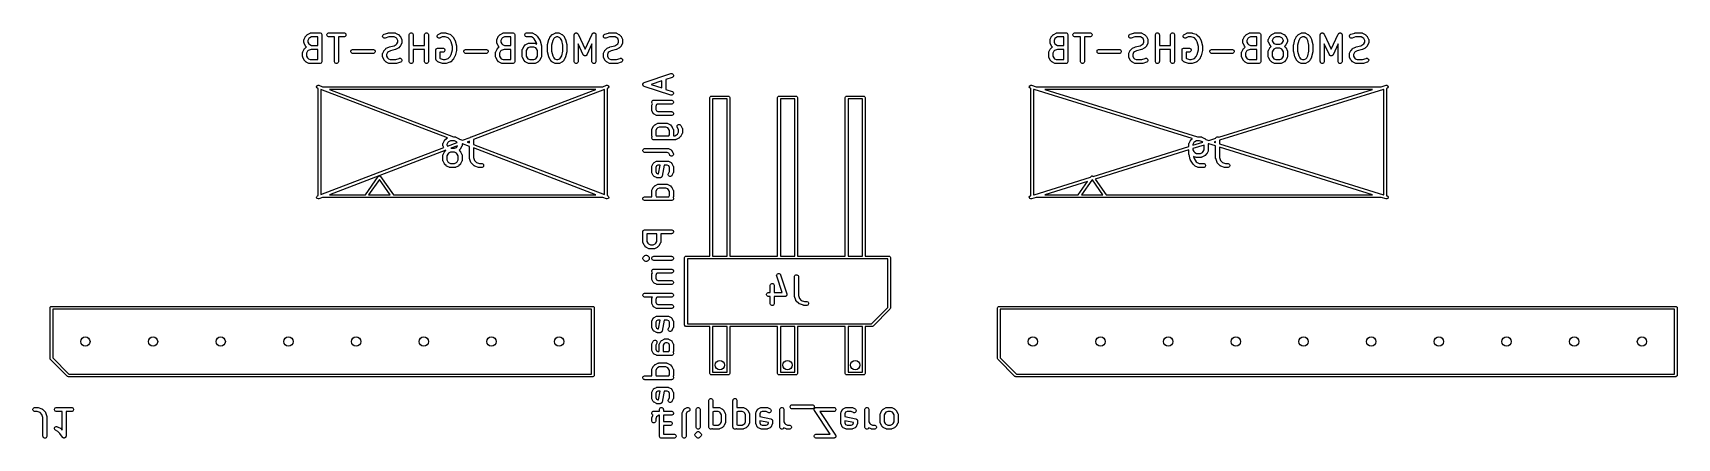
# Model space of a CAD drawing. Extents: x 4.36 to 6.79, y -4.77 to -4.17.
import ezdxf

# ---------------------------------------------------------------- set-up
doc = ezdxf.new("R2010")
doc.units = 0
doc.header["$MEASUREMENT"] = 0
doc.layers.add('BLACK', color=7, linetype='CONTINUOUS')

msp = doc.modelspace()

# ---------------------------------------------------------------- linework, layer by layer
at = {"layer": 'BLACK', "linetype": 'CONTINUOUS'}
for p, q in [((4.7658, -4.1812), (4.7677, -4.1774)), ((4.7677, -4.1774), (4.7679, -4.1772)), ((4.7679, -4.1771), (4.768, -4.177)), ((4.7679, -4.1772), (4.7679, -4.1771)), ((4.768, -4.177), (4.768, -4.1769)), ((4.768, -4.1769), (4.7681, -4.1769)), ((4.7681, -4.1769), (4.7683, -4.1767)), ((4.7683, -4.1767), (4.7701, -4.1748)), ((4.7701, -4.1748), (4.7704, -4.1746)), ((4.7704, -4.1746), (4.7704, -4.1745)), ((4.7704, -4.1745), (4.7705, -4.1745)), ((4.7705, -4.1745), (4.7706, -4.1744)), ((4.7706, -4.1744), (4.7709, -4.1742)), ((4.7706, -4.1744), (4.7706, -4.1744)), ((4.7709, -4.1742), (4.7746, -4.1724)), ((4.7767, -4.1779), (4.774, -4.1793)), ((4.7746, -4.1724), (4.7752, -4.1721)), ((4.7752, -4.1721), (4.7753, -4.1721)), ((4.7753, -4.1721), (4.7754, -4.1721)), ((4.7754, -4.1721), (4.776, -4.172)), ((4.776, -4.172), (4.7891, -4.172)), ((4.7861, -4.1779), (4.7767, -4.1779)), ((4.7861, -4.1908), (4.7861, -4.1779)), ((4.7891, -4.172), (4.7897, -4.1721)), ((4.7897, -4.1721), (4.7907, -4.1725)), ((4.7907, -4.1725), (4.7915, -4.1734)), ((4.7915, -4.1734), (4.792, -4.1744)), ((4.792, -4.1744), (4.792, -4.175)), ((4.792, -4.175), (4.792, -4.2144)), ((4.7993, -4.1744), (4.7998, -4.1734)), ((4.7993, -4.1756), (4.7993, -4.1744)), ((4.7998, -4.1766), (4.7993, -4.1756)), ((4.7998, -4.1734), (4.8006, -4.1725)), ((4.8006, -4.1774), (4.7998, -4.1766)), ((4.8006, -4.1725), (4.8016, -4.1721)), ((4.8016, -4.1779), (4.8006, -4.1774)), ((4.8016, -4.1721), (4.8022, -4.172)), ((4.8022, -4.1779), (4.8016, -4.1779)), ((4.8022, -4.172), (4.8247, -4.172)), ((4.8105, -4.1779), (4.8022, -4.1779)), ((4.8105, -4.2144), (4.8105, -4.1779)), ((4.8247, -4.1779), (4.8164, -4.1779)), ((4.8164, -4.1779), (4.8164, -4.2144)), ((4.8247, -4.172), (4.8253, -4.1721)), ((4.8253, -4.1779), (4.8247, -4.1779)), ((4.8253, -4.1721), (4.8263, -4.1725)), ((4.8263, -4.1774), (4.8253, -4.1779)), ((4.8263, -4.1725), (4.8272, -4.1734)), ((4.8272, -4.1766), (4.8263, -4.1774)), ((4.8272, -4.1734), (4.8276, -4.1744)), ((4.8276, -4.1756), (4.8272, -4.1766)), ((4.8276, -4.1744), (4.8276, -4.1756)), ((4.8818, -4.1772), (4.8819, -4.1761)), ((4.8821, -4.1783), (4.8818, -4.1772)), ((4.8819, -4.1761), (4.8824, -4.1751)), ((4.8829, -4.1792), (4.8821, -4.1783)), ((4.8824, -4.1751), (4.8832, -4.1743)), ((4.8832, -4.1743), (4.8838, -4.1741)), ((4.8838, -4.1741), (4.8894, -4.1722)), ((4.8908, -4.1779), (4.8856, -4.1797)), ((4.8894, -4.1722), (4.8897, -4.1721)), ((4.8897, -4.1721), (4.8898, -4.1721)), ((4.8898, -4.1721), (4.8899, -4.1721)), ((4.8899, -4.1721), (4.89, -4.1721)), ((4.89, -4.1721), (4.8903, -4.172)), ((4.89, -4.1721), (4.89, -4.1721)), ((4.8903, -4.172), (4.8997, -4.172)), ((4.899, -4.1779), (4.8908, -4.1779)), ((4.9017, -4.1793), (4.899, -4.1779)), ((4.8997, -4.172), (4.9003, -4.1721)), ((4.9003, -4.1721), (4.9004, -4.1721)), ((4.9004, -4.1721), (4.9005, -4.1721)), ((4.9005, -4.1721), (4.901, -4.1724)), ((4.901, -4.1724), (4.9048, -4.1742)), ((4.9048, -4.1742), (4.905, -4.1744)), ((4.905, -4.1744), (4.9051, -4.1744)), ((4.9051, -4.1744), (4.9052, -4.1745)), ((4.9052, -4.1745), (4.9053, -4.1745)), ((4.9053, -4.1745), (4.9053, -4.1746)), ((4.9053, -4.1746), (4.9055, -4.1748)), ((4.9055, -4.1748), (4.9074, -4.1767)), ((4.9074, -4.1767), (4.9076, -4.1769)), ((4.9076, -4.1769), (4.9077, -4.1769)), ((4.9077, -4.1769), (4.9077, -4.177)), ((4.9077, -4.177), (4.9078, -4.1771)), ((4.9078, -4.1771), (4.9078, -4.1772)), ((4.9078, -4.1772), (4.908, -4.1774)), ((4.908, -4.1774), (4.9098, -4.1812)), ((4.9211, -4.175), (4.9212, -4.1744)), ((4.9211, -4.2144), (4.9211, -4.175)), ((4.9212, -4.1744), (4.9216, -4.1734)), ((4.9216, -4.1734), (4.9224, -4.1725)), ((4.9224, -4.1725), (4.9235, -4.1721)), ((4.9235, -4.1721), (4.9246, -4.1721)), ((4.9246, -4.1721), (4.9257, -4.1725)), ((4.9257, -4.1725), (4.9265, -4.1734)), ((4.9265, -4.1734), (4.927, -4.1744)), ((4.927, -4.1744), (4.927, -4.175)), ((4.927, -4.175), (4.927, -4.1908)), ((4.9436, -4.175), (4.9437, -4.1744)), ((4.9436, -4.1908), (4.9436, -4.175)), ((4.9437, -4.1744), (4.9441, -4.1734)), ((4.9441, -4.1734), (4.9449, -4.1725)), ((4.9449, -4.1725), (4.946, -4.1721)), ((4.946, -4.1721), (4.9471, -4.1721)), ((4.9471, -4.1721), (4.9482, -4.1725)), ((4.9482, -4.1725), (4.949, -4.1734)), ((4.949, -4.1734), (4.9495, -4.1744)), ((4.9495, -4.1744), (4.9495, -4.175)), ((4.9495, -4.175), (4.9495, -4.2144)), ((4.9624, -4.1765), (4.9628, -4.1754)), ((4.9625, -4.1776), (4.9624, -4.1765)), ((4.963, -4.1787), (4.9625, -4.1776)), ((4.9628, -4.1754), (4.9635, -4.1745)), ((4.9635, -4.1745), (4.964, -4.1742)), ((4.964, -4.1742), (4.9677, -4.1724)), ((4.9698, -4.1779), (4.9666, -4.1795)), ((4.9677, -4.1724), (4.9683, -4.1721)), ((4.9683, -4.1721), (4.9684, -4.1721)), ((4.9684, -4.1721), (4.9685, -4.1721)), ((4.9685, -4.1721), (4.9691, -4.172)), ((4.9691, -4.172), (4.9747, -4.172)), ((4.9742, -4.1779), (4.9698, -4.1779)), ((4.9787, -4.1794), (4.9742, -4.1779)), ((4.9747, -4.172), (4.975, -4.1721)), ((4.975, -4.1721), (4.9751, -4.1721)), ((4.9751, -4.1721), (4.9752, -4.1721)), ((4.9752, -4.1721), (4.9753, -4.1721)), ((4.9753, -4.1721), (4.9753, -4.1721)), ((4.9753, -4.1721), (4.9756, -4.1722)), ((4.9756, -4.1722), (4.9812, -4.1741)), ((4.9812, -4.1741), (4.9818, -4.1743)), ((4.9818, -4.1743), (4.9819, -4.1744)), ((4.9819, -4.1744), (4.982, -4.1744)), ((4.982, -4.1744), (4.9824, -4.1748)), ((4.9824, -4.1748), (4.9862, -4.1785)), ((4.9862, -4.1785), (4.9863, -4.1788)), ((5.0508, -4.1812), (5.0527, -4.1774)), ((5.0527, -4.1774), (5.0528, -4.1772)), ((5.0528, -4.1772), (5.0529, -4.1771)), ((5.0529, -4.177), (5.053, -4.1769)), ((5.0529, -4.1771), (5.0529, -4.177)), ((5.053, -4.1769), (5.0532, -4.1767)), ((5.053, -4.1769), (5.053, -4.1769)), ((5.0532, -4.1767), (5.0551, -4.1748)), ((5.0551, -4.1748), (5.0553, -4.1746)), ((5.0553, -4.1746), (5.0554, -4.1745)), ((5.0554, -4.1745), (5.0555, -4.1745)), ((5.0555, -4.1745), (5.0555, -4.1744)), ((5.0555, -4.1744), (5.0556, -4.1744)), ((5.0556, -4.1744), (5.0559, -4.1742)), ((5.0559, -4.1742), (5.0596, -4.1724)), ((5.0616, -4.1779), (5.0589, -4.1793)), ((5.0596, -4.1724), (5.0601, -4.1721)), ((5.0601, -4.1721), (5.0603, -4.1721)), ((5.0603, -4.1721), (5.0604, -4.1721)), ((5.0604, -4.1721), (5.0609, -4.172)), ((5.0609, -4.172), (5.0741, -4.172)), ((5.0711, -4.1779), (5.0616, -4.1779)), ((5.0711, -4.1908), (5.0711, -4.1779)), ((5.0741, -4.172), (5.0746, -4.1721)), ((5.0746, -4.1721), (5.0757, -4.1725)), ((5.0757, -4.1725), (5.0765, -4.1734)), ((5.0765, -4.1734), (5.0769, -4.1744)), ((5.0769, -4.1744), (5.077, -4.175)), ((5.077, -4.175), (5.077, -4.2144)), ((5.0918, -4.1744), (5.0922, -4.1734)), ((5.0918, -4.1756), (5.0918, -4.1744)), ((5.0922, -4.1766), (5.0918, -4.1756)), ((5.0922, -4.1734), (5.093, -4.1725)), ((5.093, -4.1774), (5.0922, -4.1766)), ((5.093, -4.1725), (5.0941, -4.1721)), ((5.0941, -4.1779), (5.093, -4.1774)), ((5.0941, -4.1721), (5.0947, -4.172)), ((5.0947, -4.1779), (5.0941, -4.1779)), ((5.0947, -4.172), (5.1022, -4.172)), ((5.1015, -4.1779), (5.0947, -4.1779)), ((5.1042, -4.1793), (5.1015, -4.1779)), ((5.1022, -4.172), (5.1028, -4.1721)), ((5.1028, -4.1721), (5.1028, -4.1721)), ((5.1028, -4.1721), (5.103, -4.1721)), ((5.103, -4.1721), (5.1035, -4.1724)), ((5.1035, -4.1724), (5.1072, -4.1742)), ((5.1072, -4.1742), (5.1075, -4.1744)), ((5.1075, -4.1744), (5.1076, -4.1744)), ((5.1076, -4.1744), (5.1076, -4.1745)), ((5.1076, -4.1745), (5.1077, -4.1745)), ((5.1077, -4.1745), (5.1078, -4.1746)), ((5.1078, -4.1746), (5.108, -4.1748)), ((5.108, -4.1748), (5.1099, -4.1767)), ((5.1099, -4.1767), (5.1099, -4.1767)), ((5.1099, -4.1767), (5.1099, -4.1767)), ((5.1099, -4.1767), (5.1101, -4.1769)), ((5.1101, -4.1769), (5.1103, -4.1771)), ((5.1103, -4.1771), (5.1103, -4.1771)), ((5.1103, -4.1771), (5.1103, -4.1771)), ((5.1103, -4.1771), (5.114, -4.1827)), ((5.1277, -4.1812), (5.1295, -4.1774)), ((5.1295, -4.1774), (5.1297, -4.1772)), ((5.1297, -4.1771), (5.1298, -4.177)), ((5.1297, -4.1772), (5.1297, -4.1771)), ((5.1298, -4.177), (5.1298, -4.1769)), ((5.1298, -4.1769), (5.1299, -4.1769)), ((5.1299, -4.1769), (5.1301, -4.1767)), ((5.1301, -4.1767), (5.132, -4.1748)), ((5.132, -4.1748), (5.1322, -4.1746)), ((5.1322, -4.1746), (5.1322, -4.1745)), ((5.1322, -4.1745), (5.1323, -4.1745)), ((5.1323, -4.1745), (5.1324, -4.1744)), ((5.1324, -4.1744), (5.1325, -4.1744)), ((5.1325, -4.1744), (5.1327, -4.1742)), ((5.1327, -4.1742), (5.1365, -4.1724)), ((5.1385, -4.1779), (5.1358, -4.1793)), ((5.1365, -4.1724), (5.137, -4.1721)), ((5.137, -4.1721), (5.1371, -4.1721)), ((5.1371, -4.1721), (5.1372, -4.1721)), ((5.1372, -4.1721), (5.1378, -4.172)), ((5.1378, -4.172), (5.1415, -4.172)), ((5.1408, -4.1779), (5.1385, -4.1779)), ((5.1435, -4.1793), (5.1408, -4.1779)), ((5.1415, -4.172), (5.1421, -4.1721)), ((5.1421, -4.1721), (5.1422, -4.1721)), ((5.1422, -4.1721), (5.1423, -4.1721)), ((5.1423, -4.1721), (5.1429, -4.1724)), ((5.1429, -4.1724), (5.1466, -4.1742)), ((5.1466, -4.1742), (5.1469, -4.1744)), ((5.1469, -4.1744), (5.1469, -4.1744)), ((5.1469, -4.1744), (5.147, -4.1745)), ((5.147, -4.1745), (5.1471, -4.1745)), ((5.1471, -4.1745), (5.1472, -4.1746)), ((5.1472, -4.1746), (5.1474, -4.1748)), ((5.1474, -4.1748), (5.1493, -4.1767)), ((5.1493, -4.1767), (5.1494, -4.1769)), ((5.1494, -4.1769), (5.1495, -4.1769)), ((5.1495, -4.1769), (5.1496, -4.177)), ((5.1496, -4.177), (5.1496, -4.1771)), ((5.1496, -4.1771), (5.1497, -4.1772)), ((5.1497, -4.1772), (5.1498, -4.1774)), ((5.1498, -4.1774), (5.1517, -4.1812)), ((5.1648, -4.175), (5.1649, -4.1746)), ((5.1648, -4.2144), (5.1648, -4.175)), ((5.1649, -4.1744), (5.1651, -4.1739)), ((5.1649, -4.1745), (5.1649, -4.1744)), ((5.1649, -4.1746), (5.1649, -4.1745)), ((5.1649, -4.1745), (5.1649, -4.1745)), ((5.1651, -4.1739), (5.1653, -4.1735)), ((5.1653, -4.1734), (5.1657, -4.173)), ((5.1653, -4.1735), (5.1653, -4.1734)), ((5.1653, -4.1734), (5.1653, -4.1734)), ((5.1657, -4.173), (5.166, -4.1726)), ((5.166, -4.1726), (5.1661, -4.1726)), ((5.1661, -4.1726), (5.1662, -4.1725)), ((5.1662, -4.1725), (5.1666, -4.1723)), ((5.1666, -4.1723), (5.1671, -4.1721)), ((5.1671, -4.1721), (5.1672, -4.1721)), ((5.1672, -4.1721), (5.1672, -4.1721)), ((5.1672, -4.1721), (5.1677, -4.1721)), ((5.1677, -4.1721), (5.1682, -4.1721)), ((5.1682, -4.1721), (5.1683, -4.1721)), ((5.1683, -4.1721), (5.1684, -4.1721)), ((5.1684, -4.1721), (5.1688, -4.1723)), ((5.1688, -4.1723), (5.1693, -4.1725)), ((5.1693, -4.1725), (5.1694, -4.1725)), ((5.1694, -4.1725), (5.1694, -4.1725)), ((5.1694, -4.1725), (5.1698, -4.1729)), ((5.1698, -4.1729), (5.1702, -4.1732)), ((5.1702, -4.1732), (5.1702, -4.1733)), ((5.1702, -4.1733), (5.1702, -4.1734)), ((5.1702, -4.1734), (5.1703, -4.1734)), ((5.1703, -4.1734), (5.1705, -4.1737)), ((5.1705, -4.1737), (5.1809, -4.1961)), ((5.1809, -4.1961), (5.1914, -4.1737)), ((5.1914, -4.1737), (5.1916, -4.1734)), ((5.1916, -4.1733), (5.1917, -4.1732)), ((5.1916, -4.1734), (5.1916, -4.1733)), ((5.1916, -4.1734), (5.1916, -4.1734)), ((5.1917, -4.1732), (5.192, -4.1729)), ((5.192, -4.1729), (5.1924, -4.1725)), ((5.1924, -4.1725), (5.1925, -4.1725)), ((5.1925, -4.1725), (5.193, -4.1723)), ((5.1925, -4.1725), (5.1925, -4.1725)), ((5.193, -4.1723), (5.1935, -4.1721)), ((5.1935, -4.1721), (5.1935, -4.1721)), ((5.1935, -4.1721), (5.1936, -4.1721)), ((5.1936, -4.1721), (5.1941, -4.1721)), ((5.1941, -4.1721), (5.1946, -4.1721)), ((5.1946, -4.1721), (5.1947, -4.1721)), ((5.1947, -4.1721), (5.1947, -4.1721)), ((5.1947, -4.1721), (5.1952, -4.1723)), ((5.1952, -4.1723), (5.1957, -4.1725)), ((5.1957, -4.1725), (5.1957, -4.1726)), ((5.1957, -4.1726), (5.1958, -4.1726)), ((5.1958, -4.1726), (5.1961, -4.173)), ((5.1961, -4.173), (5.1965, -4.1734)), ((5.1965, -4.1734), (5.1965, -4.1734)), ((5.1965, -4.1734), (5.1966, -4.1735)), ((5.1966, -4.1735), (5.1967, -4.1739)), ((5.1967, -4.1739), (5.1969, -4.1744)), ((5.1969, -4.1744), (5.1969, -4.1745)), ((5.1969, -4.1745), (5.197, -4.1745)), ((5.197, -4.1745), (5.197, -4.1746)), ((5.197, -4.1746), (5.197, -4.175)), ((5.197, -4.175), (5.197, -4.2144)), ((5.208, -4.1772), (5.2081, -4.1761)), ((5.2083, -4.1783), (5.208, -4.1772)), ((5.2081, -4.1761), (5.2086, -4.1751)), ((5.2091, -4.1792), (5.2083, -4.1783)), ((5.2086, -4.1751), (5.2094, -4.1743)), ((5.2094, -4.1743), (5.21, -4.1741)), ((5.21, -4.1741), (5.2156, -4.1722)), ((5.217, -4.1779), (5.2118, -4.1797)), ((5.2156, -4.1722), (5.2159, -4.1721)), ((5.2159, -4.1721), (5.216, -4.1721)), ((5.216, -4.1721), (5.2161, -4.1721)), ((5.2161, -4.1721), (5.2162, -4.1721)), ((5.2162, -4.1721), (5.2165, -4.172)), ((5.2162, -4.1721), (5.2162, -4.1721)), ((5.2165, -4.172), (5.2259, -4.172)), ((5.2252, -4.1779), (5.217, -4.1779)), ((5.2279, -4.1793), (5.2252, -4.1779)), ((5.2259, -4.172), (5.2265, -4.1721)), ((5.2265, -4.1721), (5.2266, -4.1721)), ((5.2266, -4.1721), (5.2267, -4.1721)), ((5.2267, -4.1721), (5.2272, -4.1724)), ((5.2272, -4.1724), (5.231, -4.1742)), ((5.231, -4.1742), (5.2312, -4.1744)), ((5.2312, -4.1744), (5.2313, -4.1744)), ((5.2313, -4.1744), (5.2314, -4.1745)), ((5.2314, -4.1745), (5.2315, -4.1745)), ((5.2315, -4.1745), (5.2315, -4.1746)), ((5.2315, -4.1746), (5.2317, -4.1748)), ((5.2317, -4.1748), (5.2336, -4.1767)), ((5.2336, -4.1767), (5.2338, -4.1769)), ((5.2338, -4.1769), (5.2339, -4.1769)), ((5.2339, -4.1769), (5.2339, -4.177)), ((5.2339, -4.177), (5.234, -4.1771)), ((5.234, -4.1771), (5.234, -4.1772)), ((5.234, -4.1772), (5.2342, -4.1774)), ((5.2342, -4.1774), (5.236, -4.1812)), ((5.8682, -4.1812), (5.8701, -4.1774)), ((5.8701, -4.1774), (5.8702, -4.1772)), ((5.8702, -4.1771), (5.8703, -4.177)), ((5.8702, -4.1772), (5.8702, -4.1771)), ((5.8703, -4.177), (5.8704, -4.1769)), ((5.8704, -4.1769), (5.8706, -4.1767)), ((5.8704, -4.1769), (5.8704, -4.1769)), ((5.8706, -4.1767), (5.8725, -4.1748)), ((5.8725, -4.1748), (5.8727, -4.1746)), ((5.8727, -4.1746), (5.8728, -4.1745)), ((5.8728, -4.1745), (5.8729, -4.1745)), ((5.8729, -4.1745), (5.8729, -4.1744)), ((5.8729, -4.1744), (5.873, -4.1744)), ((5.873, -4.1744), (5.8733, -4.1742)), ((5.8733, -4.1742), (5.877, -4.1724)), ((5.879, -4.1779), (5.8763, -4.1793)), ((5.877, -4.1724), (5.8775, -4.1721)), ((5.8775, -4.1721), (5.8777, -4.1721)), ((5.8777, -4.1721), (5.8778, -4.1721)), ((5.8778, -4.1721), (5.8783, -4.172)), ((5.8783, -4.172), (5.8915, -4.172)), ((5.8885, -4.1779), (5.879, -4.1779)), ((5.8885, -4.1908), (5.8885, -4.1779)), ((5.8915, -4.172), (5.892, -4.1721)), ((5.892, -4.1721), (5.8931, -4.1725)), ((5.8931, -4.1725), (5.8939, -4.1734)), ((5.8939, -4.1734), (5.8943, -4.1744)), ((5.8943, -4.1744), (5.8944, -4.175)), ((5.8944, -4.175), (5.8944, -4.2144)), ((5.9017, -4.1744), (5.9021, -4.1734)), ((5.9017, -4.1756), (5.9017, -4.1744)), ((5.9021, -4.1766), (5.9017, -4.1756)), ((5.9021, -4.1734), (5.9029, -4.1725)), ((5.9029, -4.1774), (5.9021, -4.1766)), ((5.9029, -4.1725), (5.904, -4.1721)), ((5.904, -4.1779), (5.9029, -4.1774)), ((5.904, -4.1721), (5.9046, -4.172)), ((5.9046, -4.1779), (5.904, -4.1779)), ((5.9046, -4.172), (5.9271, -4.172)), ((5.9129, -4.1779), (5.9046, -4.1779)), ((5.9129, -4.2144), (5.9129, -4.1779)), ((5.9271, -4.1779), (5.9188, -4.1779)), ((5.9188, -4.1779), (5.9188, -4.2144)), ((5.9271, -4.172), (5.9276, -4.1721)), ((5.9276, -4.1779), (5.9271, -4.1779)), ((5.9276, -4.1721), (5.9287, -4.1725)), ((5.9287, -4.1774), (5.9276, -4.1779)), ((5.9287, -4.1725), (5.9295, -4.1734)), ((5.9295, -4.1766), (5.9287, -4.1774)), ((5.9295, -4.1734), (5.93, -4.1744)), ((5.93, -4.1756), (5.9295, -4.1766)), ((5.93, -4.1744), (5.93, -4.1756)), ((5.9841, -4.1772), (5.9842, -4.1761)), ((5.9845, -4.1783), (5.9841, -4.1772)), ((5.9842, -4.1761), (5.9847, -4.1751)), ((5.9853, -4.1792), (5.9845, -4.1783)), ((5.9847, -4.1751), (5.9856, -4.1743)), ((5.9856, -4.1743), (5.9861, -4.1741)), ((5.9861, -4.1741), (5.9918, -4.1722)), ((5.9932, -4.1779), (5.988, -4.1797)), ((5.9918, -4.1722), (5.992, -4.1721)), ((5.992, -4.1721), (5.9921, -4.1721)), ((5.9921, -4.1721), (5.9922, -4.1721)), ((5.9922, -4.1721), (5.9923, -4.1721)), ((5.9923, -4.1721), (5.9924, -4.1721)), ((5.9924, -4.1721), (5.9927, -4.172)), ((5.9927, -4.172), (6.0021, -4.172)), ((6.0014, -4.1779), (5.9932, -4.1779)), ((6.0041, -4.1793), (6.0014, -4.1779)), ((6.0021, -4.172), (6.0026, -4.1721)), ((6.0026, -4.1721), (6.0027, -4.1721)), ((6.0027, -4.1721), (6.0028, -4.1721)), ((6.0028, -4.1721), (6.0034, -4.1724)), ((6.0034, -4.1724), (6.0071, -4.1742)), ((6.0071, -4.1742), (6.0074, -4.1744)), ((6.0074, -4.1744), (6.0075, -4.1744)), ((6.0075, -4.1744), (6.0075, -4.1745)), ((6.0075, -4.1745), (6.0076, -4.1745)), ((6.0076, -4.1745), (6.0077, -4.1746)), ((6.0077, -4.1746), (6.0079, -4.1748)), ((6.0079, -4.1748), (6.0098, -4.1767)), ((6.0098, -4.1767), (6.01, -4.1769)), ((6.01, -4.1769), (6.01, -4.1769)), ((6.01, -4.1769), (6.0101, -4.177)), ((6.0101, -4.177), (6.0101, -4.1771)), ((6.0101, -4.1771), (6.0102, -4.1772)), ((6.0102, -4.1772), (6.0103, -4.1774)), ((6.0103, -4.1774), (6.0122, -4.1812)), ((6.0235, -4.1744), (6.024, -4.1734)), ((6.0235, -4.175), (6.0235, -4.1744)), ((6.0235, -4.2144), (6.0235, -4.175)), ((6.024, -4.1734), (6.0248, -4.1725)), ((6.0248, -4.1725), (6.0259, -4.1721)), ((6.0259, -4.1721), (6.027, -4.1721)), ((6.027, -4.1721), (6.0281, -4.1725)), ((6.0281, -4.1725), (6.0289, -4.1734)), ((6.0289, -4.1734), (6.0293, -4.1744)), ((6.0293, -4.1744), (6.0294, -4.175)), ((6.0294, -4.175), (6.0294, -4.1908)), ((6.046, -4.1744), (6.0465, -4.1734)), ((6.046, -4.175), (6.046, -4.1744)), ((6.046, -4.1908), (6.046, -4.175)), ((6.0465, -4.1734), (6.0473, -4.1725)), ((6.0473, -4.1725), (6.0484, -4.1721)), ((6.0484, -4.1721), (6.0495, -4.1721)), ((6.0495, -4.1721), (6.0506, -4.1725)), ((6.0506, -4.1725), (6.0514, -4.1734)), ((6.0514, -4.1734), (6.0518, -4.1744)), ((6.0518, -4.1744), (6.0519, -4.175)), ((6.0519, -4.175), (6.0519, -4.2144)), ((6.0647, -4.1765), (6.0651, -4.1754)), ((6.0648, -4.1776), (6.0647, -4.1765)), ((6.0653, -4.1787), (6.0648, -4.1776)), ((6.0651, -4.1754), (6.0659, -4.1745)), ((6.0659, -4.1745), (6.0664, -4.1742)), ((6.0664, -4.1742), (6.0701, -4.1724)), ((6.0721, -4.1779), (6.069, -4.1795)), ((6.0701, -4.1724), (6.0706, -4.1721)), ((6.0706, -4.1721), (6.0708, -4.1721)), ((6.0708, -4.1721), (6.0709, -4.1721)), ((6.0709, -4.1721), (6.0714, -4.172)), ((6.0714, -4.172), (6.0771, -4.172)), ((6.0766, -4.1779), (6.0721, -4.1779)), ((6.0811, -4.1794), (6.0766, -4.1779)), ((6.0771, -4.172), (6.0773, -4.1721)), ((6.0773, -4.1721), (6.0774, -4.1721)), ((6.0774, -4.1721), (6.0775, -4.1721)), ((6.0775, -4.1721), (6.0776, -4.1721)), ((6.0776, -4.1721), (6.0777, -4.1721)), ((6.0777, -4.1721), (6.078, -4.1722)), ((6.078, -4.1722), (6.0836, -4.1741)), ((6.0836, -4.1741), (6.0841, -4.1743)), ((6.0841, -4.1743), (6.0842, -4.1744)), ((6.0842, -4.1744), (6.0843, -4.1744)), ((6.0843, -4.1744), (6.0848, -4.1748)), ((6.0848, -4.1748), (6.0885, -4.1785)), ((6.0885, -4.1785), (6.0887, -4.1788)), ((6.1532, -4.1812), (6.155, -4.1774)), ((6.155, -4.1774), (6.1552, -4.1772)), ((6.1552, -4.1771), (6.1553, -4.177)), ((6.1552, -4.1772), (6.1552, -4.1771)), ((6.1553, -4.177), (6.1553, -4.1769)), ((6.1553, -4.1769), (6.1554, -4.1769)), ((6.1554, -4.1769), (6.1556, -4.1767)), ((6.1556, -4.1767), (6.1575, -4.1748)), ((6.1575, -4.1748), (6.1577, -4.1746)), ((6.1577, -4.1746), (6.1577, -4.1745)), ((6.1577, -4.1745), (6.1578, -4.1745)), ((6.1578, -4.1745), (6.1579, -4.1744)), ((6.1579, -4.1744), (6.158, -4.1744)), ((6.158, -4.1744), (6.1582, -4.1742)), ((6.1582, -4.1742), (6.162, -4.1724)), ((6.164, -4.1779), (6.1613, -4.1793)), ((6.162, -4.1724), (6.1625, -4.1721)), ((6.1625, -4.1721), (6.1626, -4.1721)), ((6.1626, -4.1721), (6.1627, -4.1721)), ((6.1627, -4.1721), (6.1633, -4.172)), ((6.1633, -4.172), (6.1764, -4.172)), ((6.1735, -4.1779), (6.164, -4.1779)), ((6.1735, -4.1908), (6.1735, -4.1779)), ((6.1764, -4.172), (6.177, -4.1721)), ((6.177, -4.1721), (6.1781, -4.1725)), ((6.1781, -4.1725), (6.1789, -4.1734)), ((6.1789, -4.1734), (6.1793, -4.1744)), ((6.1793, -4.1744), (6.1794, -4.175)), ((6.1794, -4.175), (6.1794, -4.2144)), ((6.1906, -4.1812), (6.1925, -4.1774)), ((6.1925, -4.1774), (6.1927, -4.1772)), ((6.1927, -4.1771), (6.1928, -4.177)), ((6.1927, -4.1772), (6.1927, -4.1771)), ((6.1928, -4.177), (6.1928, -4.1769)), ((6.1928, -4.1769), (6.1929, -4.1769)), ((6.1929, -4.1769), (6.1931, -4.1767)), ((6.1931, -4.1767), (6.1949, -4.1748)), ((6.1949, -4.1748), (6.1952, -4.1746)), ((6.1952, -4.1746), (6.1952, -4.1745)), ((6.1952, -4.1745), (6.1953, -4.1745)), ((6.1953, -4.1745), (6.1954, -4.1744)), ((6.1954, -4.1744), (6.1955, -4.1744)), ((6.1955, -4.1744), (6.1957, -4.1742)), ((6.1957, -4.1742), (6.1995, -4.1724)), ((6.2015, -4.1779), (6.1988, -4.1793)), ((6.1995, -4.1724), (6.2, -4.1721)), ((6.2, -4.1721), (6.2001, -4.1721)), ((6.2001, -4.1721), (6.2002, -4.1721)), ((6.2002, -4.1721), (6.2008, -4.172)), ((6.2008, -4.172), (6.2083, -4.172)), ((6.2076, -4.1779), (6.2015, -4.1779)), ((6.2103, -4.1793), (6.2076, -4.1779)), ((6.2083, -4.172), (6.2089, -4.1721)), ((6.2089, -4.1721), (6.209, -4.1721)), ((6.209, -4.1721), (6.2091, -4.1721)), ((6.2091, -4.1721), (6.2096, -4.1724)), ((6.2096, -4.1724), (6.2134, -4.1742)), ((6.2134, -4.1742), (6.2136, -4.1744)), ((6.2136, -4.1744), (6.2137, -4.1744)), ((6.2137, -4.1744), (6.2138, -4.1745)), ((6.2138, -4.1745), (6.2138, -4.1745)), ((6.2138, -4.1745), (6.2139, -4.1746)), ((6.2139, -4.1746), (6.2141, -4.1748)), ((6.2141, -4.1748), (6.216, -4.1767)), ((6.216, -4.1767), (6.2162, -4.1769)), ((6.2162, -4.1769), (6.2162, -4.1769)), ((6.2162, -4.1769), (6.2163, -4.177)), ((6.2163, -4.177), (6.2164, -4.1771)), ((6.2164, -4.1771), (6.2164, -4.1772)), ((6.2164, -4.1772), (6.2166, -4.1774)), ((6.2166, -4.1774), (6.2184, -4.1812)), ((6.23, -4.1812), (6.2319, -4.1774)), ((6.2319, -4.1774), (6.232, -4.1772)), ((6.232, -4.1772), (6.2321, -4.1771)), ((6.2321, -4.177), (6.2322, -4.1769)), ((6.2321, -4.1771), (6.2321, -4.177)), ((6.2322, -4.1769), (6.2323, -4.1769)), ((6.2323, -4.1769), (6.2324, -4.1767)), ((6.2324, -4.1767), (6.2343, -4.1748)), ((6.2343, -4.1748), (6.2345, -4.1746)), ((6.2345, -4.1746), (6.2346, -4.1745)), ((6.2346, -4.1745), (6.2347, -4.1745)), ((6.2347, -4.1745), (6.2348, -4.1744)), ((6.2348, -4.1744), (6.2351, -4.1742)), ((6.2348, -4.1744), (6.2348, -4.1744)), ((6.2351, -4.1742), (6.2388, -4.1724)), ((6.2409, -4.1779), (6.2382, -4.1793)), ((6.2388, -4.1724), (6.2394, -4.1721)), ((6.2394, -4.1721), (6.2395, -4.1721)), ((6.2395, -4.1721), (6.2396, -4.1721)), ((6.2396, -4.1721), (6.2402, -4.172)), ((6.2402, -4.172), (6.2439, -4.172)), ((6.2432, -4.1779), (6.2409, -4.1779)), ((6.2459, -4.1793), (6.2432, -4.1779)), ((6.2439, -4.172), (6.2445, -4.1721)), ((6.2445, -4.1721), (6.2446, -4.1721)), ((6.2446, -4.1721), (6.2447, -4.1721)), ((6.2447, -4.1721), (6.2452, -4.1724)), ((6.2452, -4.1724), (6.249, -4.1742)), ((6.249, -4.1742), (6.2492, -4.1744)), ((6.2492, -4.1744), (6.2493, -4.1744)), ((6.2493, -4.1744), (6.2494, -4.1745)), ((6.2494, -4.1745), (6.2495, -4.1745)), ((6.2495, -4.1745), (6.2495, -4.1746)), ((6.2495, -4.1746), (6.2497, -4.1748)), ((6.2497, -4.1748), (6.2516, -4.1767)), ((6.2516, -4.1767), (6.2518, -4.1769)), ((6.2518, -4.1769), (6.2519, -4.1769)), ((6.2519, -4.1769), (6.2519, -4.177)), ((6.2519, -4.177), (6.252, -4.1771)), ((6.252, -4.1771), (6.252, -4.1772)), ((6.252, -4.1772), (6.2522, -4.1774)), ((6.2522, -4.1774), (6.254, -4.1812)), ((6.2672, -4.1745), (6.2673, -4.1744)), ((6.2672, -4.1746), (6.2672, -4.1745)), ((6.2672, -4.1745), (6.2672, -4.1745)), ((6.2672, -4.175), (6.2672, -4.1746)), ((6.2672, -4.2144), (6.2672, -4.175)), ((6.2673, -4.1744), (6.2675, -4.1739)), ((6.2675, -4.1739), (6.2676, -4.1735)), ((6.2676, -4.1735), (6.2677, -4.1734)), ((6.2677, -4.1734), (6.2681, -4.173)), ((6.2677, -4.1734), (6.2677, -4.1734)), ((6.2681, -4.173), (6.2684, -4.1726)), ((6.2684, -4.1726), (6.2685, -4.1726)), ((6.2685, -4.1725), (6.269, -4.1723)), ((6.2685, -4.1726), (6.2685, -4.1725)), ((6.269, -4.1723), (6.2695, -4.1721)), ((6.2695, -4.1721), (6.2695, -4.1721)), ((6.2695, -4.1721), (6.2696, -4.1721)), ((6.2696, -4.1721), (6.2701, -4.1721)), ((6.2701, -4.1721), (6.2706, -4.1721)), ((6.2706, -4.1721), (6.2707, -4.1721)), ((6.2707, -4.1721), (6.2707, -4.1721)), ((6.2707, -4.1721), (6.2712, -4.1723)), ((6.2712, -4.1723), (6.2717, -4.1725)), ((6.2717, -4.1725), (6.2717, -4.1725)), ((6.2717, -4.1725), (6.2718, -4.1725)), ((6.2718, -4.1725), (6.2722, -4.1729)), ((6.2722, -4.1729), (6.2725, -4.1732)), ((6.2725, -4.1732), (6.2726, -4.1733)), ((6.2726, -4.1733), (6.2726, -4.1734)), ((6.2726, -4.1734), (6.2726, -4.1734)), ((6.2726, -4.1734), (6.2728, -4.1737)), ((6.2728, -4.1737), (6.2833, -4.1961)), ((6.2833, -4.1961), (6.2937, -4.1737)), ((6.2937, -4.1737), (6.2939, -4.1734)), ((6.2939, -4.1734), (6.294, -4.1733)), ((6.2939, -4.1734), (6.2939, -4.1734)), ((6.294, -4.1732), (6.2944, -4.1729)), ((6.294, -4.1733), (6.294, -4.1732)), ((6.2944, -4.1729), (6.2948, -4.1725)), ((6.2948, -4.1725), (6.2948, -4.1725)), ((6.2948, -4.1725), (6.2949, -4.1725)), ((6.2949, -4.1725), (6.2954, -4.1723)), ((6.2954, -4.1723), (6.2958, -4.1721)), ((6.2958, -4.1721), (6.2959, -4.1721)), ((6.2959, -4.1721), (6.296, -4.1721)), ((6.296, -4.1721), (6.2965, -4.1721)), ((6.2965, -4.1721), (6.297, -4.1721)), ((6.297, -4.1721), (6.297, -4.1721)), ((6.297, -4.1721), (6.2971, -4.1721)), ((6.2971, -4.1721), (6.2976, -4.1723)), ((6.2976, -4.1723), (6.298, -4.1725)), ((6.298, -4.1725), (6.2981, -4.1726)), ((6.2981, -4.1726), (6.2981, -4.1726)), ((6.2981, -4.1726), (6.2985, -4.173)), ((6.2985, -4.173), (6.2989, -4.1734)), ((6.2989, -4.1734), (6.2989, -4.1734)), ((6.2989, -4.1734), (6.2989, -4.1735)), ((6.2989, -4.1735), (6.2991, -4.1739)), ((6.2991, -4.1739), (6.2993, -4.1744)), ((6.2993, -4.1744), (6.2993, -4.1745)), ((6.2993, -4.1745), (6.2993, -4.1745)), ((6.2993, -4.1745), (6.2993, -4.1746)), ((6.2993, -4.1746), (6.2994, -4.175)), ((6.2994, -4.175), (6.2994, -4.2144)), ((6.3103, -4.1772), (6.3104, -4.1761)), ((6.3107, -4.1783), (6.3103, -4.1772)), ((6.3104, -4.1761), (6.3109, -4.1751)), ((6.3115, -4.1792), (6.3107, -4.1783)), ((6.3109, -4.1751), (6.3118, -4.1743)), ((6.3118, -4.1743), (6.3123, -4.1741)), ((6.3123, -4.1741), (6.318, -4.1722)), ((6.3194, -4.1779), (6.3142, -4.1797)), ((6.318, -4.1722), (6.3182, -4.1721)), ((6.3182, -4.1721), (6.3183, -4.1721)), ((6.3183, -4.1721), (6.3184, -4.1721)), ((6.3184, -4.1721), (6.3185, -4.1721)), ((6.3185, -4.1721), (6.3186, -4.1721)), ((6.3186, -4.1721), (6.3189, -4.172)), ((6.3189, -4.172), (6.3283, -4.172)), ((6.3276, -4.1779), (6.3194, -4.1779)), ((6.3303, -4.1793), (6.3276, -4.1779)), ((6.3283, -4.172), (6.3288, -4.1721)), ((6.3288, -4.1721), (6.3289, -4.1721)), ((6.3289, -4.1721), (6.3291, -4.1721)), ((6.3291, -4.1721), (6.3296, -4.1724)), ((6.3296, -4.1724), (6.3333, -4.1742)), ((6.3333, -4.1742), (6.3336, -4.1744)), ((6.3336, -4.1744), (6.3337, -4.1744)), ((6.3337, -4.1744), (6.3337, -4.1745)), ((6.3337, -4.1745), (6.3338, -4.1745)), ((6.3338, -4.1745), (6.3339, -4.1746)), ((6.3339, -4.1746), (6.3341, -4.1748)), ((6.3341, -4.1748), (6.336, -4.1767)), ((6.336, -4.1767), (6.3362, -4.1769)), ((6.3362, -4.1769), (6.3362, -4.1769)), ((6.3362, -4.1769), (6.3363, -4.177)), ((6.3363, -4.177), (6.3364, -4.1771)), ((6.3364, -4.1771), (6.3364, -4.1772)), ((6.3364, -4.1772), (6.3365, -4.1774)), ((6.3365, -4.1774), (6.3384, -4.1812)), ((4.7636, -4.2012), (4.7637, -4.2007)), ((4.7636, -4.2069), (4.7636, -4.2012)), ((4.7637, -4.2005), (4.764, -4.1999)), ((4.7637, -4.2006), (4.7637, -4.2005)), ((4.7637, -4.2007), (4.7637, -4.2006)), ((4.764, -4.1999), (4.7658, -4.1962)), ((4.7655, -4.1825), (4.7656, -4.1819)), ((4.7655, -4.1862), (4.7655, -4.1825)), ((4.7656, -4.1868), (4.7655, -4.1862)), ((4.7656, -4.1817), (4.7658, -4.1812)), ((4.7656, -4.1818), (4.7656, -4.1817)), ((4.7656, -4.1819), (4.7656, -4.1818)), ((4.7656, -4.1869), (4.7656, -4.1868)), ((4.7656, -4.187), (4.7656, -4.1869)), ((4.7658, -4.1876), (4.7656, -4.187)), ((4.7677, -4.1913), (4.7658, -4.1876)), ((4.7658, -4.1962), (4.766, -4.1959)), ((4.766, -4.1959), (4.766, -4.1958)), ((4.766, -4.1958), (4.7661, -4.1958)), ((4.7661, -4.1957), (4.7662, -4.1956)), ((4.7661, -4.1958), (4.7661, -4.1957)), ((4.7662, -4.1956), (4.7664, -4.1954)), ((4.7664, -4.1954), (4.7683, -4.1935)), ((4.7679, -4.1916), (4.7677, -4.1913)), ((4.768, -4.1917), (4.7679, -4.1916)), ((4.7679, -4.1916), (4.7679, -4.1916)), ((4.768, -4.1918), (4.768, -4.1917)), ((4.7681, -4.1919), (4.768, -4.1918)), ((4.7683, -4.1921), (4.7681, -4.1919)), ((4.7691, -4.1929), (4.7683, -4.1921)), ((4.7683, -4.1935), (4.7687, -4.1932)), ((4.7687, -4.1932), (4.7688, -4.1931)), ((4.7688, -4.1931), (4.7689, -4.1931)), ((4.7689, -4.1931), (4.7691, -4.1929)), ((4.7709, -4.1992), (4.7695, -4.2019)), ((4.7695, -4.2019), (4.7695, -4.2062)), ((4.7719, -4.1982), (4.7709, -4.1992)), ((4.7728, -4.1805), (4.7714, -4.1832)), ((4.7714, -4.1832), (4.7714, -4.1855)), ((4.7714, -4.1855), (4.7728, -4.1882)), ((4.7764, -4.1967), (4.7719, -4.1982)), ((4.774, -4.1793), (4.7728, -4.1805)), ((4.7728, -4.1882), (4.774, -4.1894)), ((4.774, -4.1894), (4.7767, -4.1908)), ((4.7861, -4.1967), (4.7764, -4.1967)), ((4.7767, -4.1908), (4.7861, -4.1908)), ((4.7861, -4.2114), (4.7861, -4.1967)), ((4.8349, -4.1988), (4.8354, -4.1977)), ((4.8349, -4.1999), (4.8349, -4.1988)), ((4.8354, -4.201), (4.8349, -4.1999)), ((4.8354, -4.1977), (4.8362, -4.1969)), ((4.8362, -4.2018), (4.8354, -4.201)), ((4.8362, -4.1969), (4.8373, -4.1965)), ((4.8373, -4.2023), (4.8362, -4.2018)), ((4.8373, -4.1965), (4.8378, -4.1964)), ((4.8378, -4.2023), (4.8373, -4.2023)), ((4.8378, -4.1964), (4.8678, -4.1964)), ((4.8678, -4.2023), (4.8378, -4.2023)), ((4.8678, -4.1964), (4.8684, -4.1965)), ((4.8684, -4.2023), (4.8678, -4.2023)), ((4.8684, -4.1965), (4.8695, -4.1969)), ((4.8695, -4.2018), (4.8684, -4.2023)), ((4.8695, -4.1969), (4.8703, -4.1977)), ((4.8703, -4.201), (4.8695, -4.2018)), ((4.8703, -4.1977), (4.8707, -4.1988)), ((4.8707, -4.1999), (4.8703, -4.201)), ((4.8707, -4.1988), (4.8707, -4.1999)), ((4.8817, -4.2031), (4.8818, -4.2025)), ((4.8818, -4.2024), (4.8819, -4.2023)), ((4.8818, -4.2025), (4.8818, -4.2024)), ((4.8819, -4.2023), (4.8821, -4.2018)), ((4.8821, -4.2018), (4.8839, -4.198)), ((4.8839, -4.1797), (4.8829, -4.1792)), ((4.8851, -4.1798), (4.8839, -4.1797)), ((4.8839, -4.198), (4.8841, -4.1978)), ((4.8841, -4.1977), (4.8842, -4.1976)), ((4.8841, -4.1978), (4.8841, -4.1977)), ((4.8842, -4.1976), (4.8843, -4.1975)), ((4.8842, -4.1976), (4.8842, -4.1976)), ((4.8843, -4.1975), (4.8845, -4.1973)), ((4.8845, -4.1973), (4.8864, -4.1954)), ((4.8856, -4.1797), (4.8851, -4.1798)), ((4.8864, -4.1954), (4.8866, -4.1952)), ((4.8866, -4.1952), (4.8867, -4.1951)), ((4.8866, -4.1952), (4.8866, -4.1952)), ((4.8867, -4.1951), (4.8868, -4.195)), ((4.8868, -4.195), (4.8869, -4.195)), ((4.8869, -4.195), (4.8871, -4.1948)), ((4.8871, -4.1948), (4.8909, -4.193)), ((4.889, -4.2011), (4.8877, -4.2038)), ((4.8902, -4.1999), (4.889, -4.2011)), ((4.8932, -4.1984), (4.8902, -4.1999)), ((4.8909, -4.193), (4.8909, -4.1929)), ((4.8909, -4.1929), (4.8912, -4.1929)), ((4.8909, -4.193), (4.8909, -4.193)), ((4.8912, -4.1929), (4.8914, -4.1928)), ((4.8914, -4.1928), (4.8914, -4.1928)), ((4.8914, -4.1928), (4.8915, -4.1928)), ((4.8915, -4.1928), (4.8987, -4.191)), ((4.9004, -4.1966), (4.8932, -4.1984)), ((4.8987, -4.191), (4.9017, -4.1894)), ((4.9005, -4.1966), (4.9004, -4.1966)), ((4.9007, -4.1965), (4.9005, -4.1966)), ((4.9005, -4.1966), (4.9005, -4.1966)), ((4.901, -4.1964), (4.9007, -4.1965)), ((4.9048, -4.1945), (4.901, -4.1964)), ((4.901, -4.1964), (4.901, -4.1964)), ((4.901, -4.1964), (4.901, -4.1964)), ((4.9029, -4.1805), (4.9017, -4.1793)), ((4.9017, -4.1894), (4.9029, -4.1882)), ((4.9042, -4.1832), (4.9029, -4.1805)), ((4.9029, -4.1882), (4.9042, -4.1855)), ((4.9042, -4.1855), (4.9042, -4.1832)), ((4.905, -4.1944), (4.9048, -4.1945)), ((4.9051, -4.1943), (4.905, -4.1944)), ((4.9052, -4.1943), (4.9051, -4.1943)), ((4.9053, -4.1942), (4.9052, -4.1943)), ((4.9055, -4.194), (4.9053, -4.1941)), ((4.9053, -4.1941), (4.9053, -4.1942)), ((4.9074, -4.1921), (4.9055, -4.194)), ((4.9076, -4.1919), (4.9074, -4.1921)), ((4.9077, -4.1918), (4.9076, -4.1919)), ((4.9078, -4.1916), (4.9077, -4.1917)), ((4.9077, -4.1917), (4.9077, -4.1918)), ((4.908, -4.1913), (4.9078, -4.1916)), ((4.9078, -4.1916), (4.9078, -4.1916)), ((4.9098, -4.1876), (4.908, -4.1913)), ((4.9098, -4.1812), (4.91, -4.1817)), ((4.91, -4.187), (4.9098, -4.1876)), ((4.91, -4.1817), (4.9101, -4.1818)), ((4.9101, -4.1869), (4.91, -4.187)), ((4.9101, -4.1818), (4.9101, -4.1819)), ((4.9101, -4.1819), (4.9102, -4.1825)), ((4.9102, -4.1862), (4.9101, -4.1868)), ((4.9101, -4.1868), (4.9101, -4.1869)), ((4.9102, -4.1825), (4.9102, -4.1862)), ((4.927, -4.1908), (4.9436, -4.1908)), ((4.9436, -4.1967), (4.927, -4.1967)), ((4.927, -4.1967), (4.927, -4.2144)), ((4.9436, -4.2144), (4.9436, -4.1967)), ((4.9605, -4.1969), (4.961, -4.1958)), ((4.9605, -4.1975), (4.9605, -4.1969)), ((4.9605, -4.2106), (4.9605, -4.1975)), ((4.961, -4.1958), (4.9618, -4.195)), ((4.9618, -4.195), (4.9629, -4.1946)), ((4.9629, -4.1946), (4.9634, -4.1945)), ((4.9639, -4.1794), (4.963, -4.1787)), ((4.9634, -4.1945), (4.9709, -4.1945)), ((4.9649, -4.1798), (4.9639, -4.1794)), ((4.9661, -4.1797), (4.9649, -4.1798)), ((4.9666, -4.1795), (4.9661, -4.1797)), ((4.9709, -4.2004), (4.9664, -4.2004)), ((4.9664, -4.2004), (4.9664, -4.2094)), ((4.9709, -4.1945), (4.9715, -4.1946)), ((4.9715, -4.2004), (4.9709, -4.2004)), ((4.9715, -4.1946), (4.9726, -4.195)), ((4.9726, -4.1999), (4.9715, -4.2004)), ((4.9726, -4.195), (4.9734, -4.1958)), ((4.9734, -4.1991), (4.9726, -4.1999)), ((4.9734, -4.1958), (4.9738, -4.1969)), ((4.9738, -4.1981), (4.9734, -4.1991)), ((4.9738, -4.1969), (4.9738, -4.1981)), ((4.9816, -4.1824), (4.9787, -4.1794)), ((4.9832, -4.1854), (4.9816, -4.1824)), ((4.9849, -4.1922), (4.9832, -4.1854)), ((4.9832, -4.204), (4.9849, -4.1971)), ((4.9849, -4.1971), (4.9849, -4.1922)), ((4.9863, -4.1788), (4.9864, -4.1788)), ((4.9864, -4.1788), (4.9865, -4.1789)), ((4.9865, -4.1789), (4.9865, -4.179)), ((4.9865, -4.179), (4.9865, -4.179)), ((4.9865, -4.179), (4.9867, -4.1793)), ((4.9867, -4.1793), (4.9886, -4.183)), ((4.9886, -4.183), (4.9886, -4.1831)), ((4.9886, -4.1831), (4.9886, -4.1831)), ((4.9886, -4.1831), (4.9887, -4.1833)), ((4.9887, -4.1833), (4.9888, -4.1836)), ((4.9888, -4.1836), (4.9888, -4.1836)), ((4.9888, -4.1836), (4.9888, -4.1837)), ((4.9888, -4.1837), (4.9907, -4.1911)), ((4.9907, -4.1982), (4.9888, -4.2057)), ((4.9907, -4.1911), (4.9907, -4.1912)), ((4.9907, -4.1912), (4.9907, -4.1913)), ((4.9907, -4.1913), (4.9907, -4.1915)), ((4.9907, -4.1915), (4.9908, -4.1917)), ((4.9908, -4.1976), (4.9907, -4.1978)), ((4.9907, -4.1978), (4.9907, -4.1981)), ((4.9907, -4.1981), (4.9907, -4.1981)), ((4.9907, -4.1981), (4.9907, -4.1982)), ((4.9908, -4.1917), (4.9908, -4.1918)), ((4.9908, -4.1918), (4.9908, -4.1919)), ((4.9908, -4.1919), (4.9908, -4.1975)), ((4.9908, -4.1975), (4.9908, -4.1976)), ((4.9908, -4.1976), (4.9908, -4.1976)), ((5.0018, -4.1988), (5.0022, -4.1977)), ((5.0018, -4.1999), (5.0018, -4.1988)), ((5.0022, -4.201), (5.0018, -4.1999)), ((5.0022, -4.1977), (5.003, -4.1969)), ((5.003, -4.2018), (5.0022, -4.201)), ((5.003, -4.1969), (5.0041, -4.1965)), ((5.0041, -4.2023), (5.003, -4.2018)), ((5.0041, -4.1965), (5.0047, -4.1964)), ((5.0047, -4.2023), (5.0041, -4.2023)), ((5.0047, -4.1964), (5.0347, -4.1964)), ((5.0347, -4.2023), (5.0047, -4.2023)), ((5.0347, -4.1964), (5.0353, -4.1965)), ((5.0353, -4.2023), (5.0347, -4.2023)), ((5.0353, -4.1965), (5.0363, -4.1969)), ((5.0363, -4.2018), (5.0353, -4.2023)), ((5.0363, -4.1969), (5.0371, -4.1977)), ((5.0371, -4.201), (5.0363, -4.2018)), ((5.0371, -4.1977), (5.0376, -4.1988)), ((5.0376, -4.1999), (5.0371, -4.201)), ((5.0376, -4.1988), (5.0376, -4.1999)), ((5.0486, -4.2012), (5.0487, -4.2007)), ((5.0486, -4.2069), (5.0486, -4.2012)), ((5.0487, -4.2005), (5.0489, -4.1999)), ((5.0487, -4.2006), (5.0487, -4.2005)), ((5.0487, -4.2007), (5.0487, -4.2006)), ((5.0489, -4.1999), (5.0508, -4.1962)), ((5.0505, -4.1819), (5.0506, -4.1818)), ((5.0505, -4.1825), (5.0505, -4.1819)), ((5.0505, -4.1862), (5.0505, -4.1825)), ((5.0505, -4.1868), (5.0505, -4.1862)), ((5.0506, -4.1869), (5.0505, -4.1868)), ((5.0506, -4.1817), (5.0508, -4.1812)), ((5.0506, -4.1818), (5.0506, -4.1817)), ((5.0506, -4.187), (5.0506, -4.1869)), ((5.0508, -4.1876), (5.0506, -4.187)), ((5.0527, -4.1913), (5.0508, -4.1876)), ((5.0508, -4.1962), (5.0509, -4.1959)), ((5.0509, -4.1959), (5.051, -4.1958)), ((5.051, -4.1958), (5.0511, -4.1957)), ((5.051, -4.1958), (5.051, -4.1958)), ((5.0511, -4.1957), (5.0512, -4.1956)), ((5.0512, -4.1956), (5.0513, -4.1954)), ((5.0513, -4.1954), (5.0532, -4.1935)), ((5.0528, -4.1916), (5.0527, -4.1913)), ((5.0529, -4.1916), (5.0528, -4.1916)), ((5.0529, -4.1917), (5.0529, -4.1916)), ((5.053, -4.1918), (5.0529, -4.1917)), ((5.053, -4.1919), (5.053, -4.1918)), ((5.0532, -4.1921), (5.053, -4.1919)), ((5.0541, -4.1929), (5.0532, -4.1921)), ((5.0532, -4.1935), (5.0537, -4.1932)), ((5.0537, -4.1932), (5.0538, -4.1931)), ((5.0538, -4.1931), (5.0541, -4.1929)), ((5.0538, -4.1931), (5.0538, -4.1931)), ((5.0559, -4.1992), (5.0545, -4.2019)), ((5.0545, -4.2019), (5.0545, -4.2062)), ((5.0569, -4.1982), (5.0559, -4.1992)), ((5.0577, -4.1805), (5.0564, -4.1832)), ((5.0564, -4.1832), (5.0564, -4.1855)), ((5.0564, -4.1855), (5.0577, -4.1882)), ((5.0614, -4.1967), (5.0569, -4.1982)), ((5.0589, -4.1793), (5.0577, -4.1805)), ((5.0577, -4.1882), (5.0589, -4.1894)), ((5.0589, -4.1894), (5.0616, -4.1908)), ((5.0711, -4.1967), (5.0614, -4.1967)), ((5.0616, -4.1908), (5.0711, -4.1908)), ((5.0711, -4.2114), (5.0711, -4.1967)), ((5.088, -4.1969), (5.0881, -4.1968)), ((5.088, -4.1975), (5.088, -4.1969)), ((5.088, -4.2069), (5.088, -4.1975)), ((5.0881, -4.1967), (5.0883, -4.1962)), ((5.0881, -4.1968), (5.0881, -4.1967)), ((5.0883, -4.1962), (5.0902, -4.1924)), ((5.0902, -4.1924), (5.0903, -4.1922)), ((5.0903, -4.1921), (5.0904, -4.192)), ((5.0903, -4.1922), (5.0903, -4.1921)), ((5.0904, -4.192), (5.0905, -4.1919)), ((5.0905, -4.1919), (5.0907, -4.1917)), ((5.0905, -4.1919), (5.0905, -4.1919)), ((5.0907, -4.1917), (5.0926, -4.1898)), ((5.0926, -4.1898), (5.0928, -4.1896)), ((5.0928, -4.1896), (5.0929, -4.1895)), ((5.0929, -4.1895), (5.093, -4.1895)), ((5.093, -4.1895), (5.093, -4.1894)), ((5.093, -4.1894), (5.0931, -4.1894)), ((5.0931, -4.1894), (5.0934, -4.1892)), ((5.0934, -4.1892), (5.0971, -4.1873)), ((5.0952, -4.1955), (5.0939, -4.1982)), ((5.0939, -4.1982), (5.0939, -4.2062)), ((5.0964, -4.1943), (5.0952, -4.1955)), ((5.0991, -4.1929), (5.0964, -4.1943)), ((5.0971, -4.1873), (5.0976, -4.1871)), ((5.0976, -4.1871), (5.0978, -4.1871)), ((5.0978, -4.1871), (5.0984, -4.187)), ((5.0978, -4.1871), (5.0978, -4.1871)), ((5.0984, -4.187), (5.1059, -4.187)), ((5.1052, -4.1929), (5.0991, -4.1929)), ((5.1055, -4.1806), (5.1042, -4.1793)), ((5.1079, -4.1943), (5.1052, -4.1929)), ((5.1088, -4.1856), (5.1055, -4.1806)), ((5.1059, -4.187), (5.1065, -4.1871)), ((5.1065, -4.1871), (5.1066, -4.1871)), ((5.1066, -4.1871), (5.1067, -4.1871)), ((5.1067, -4.1871), (5.1072, -4.1873)), ((5.1072, -4.1873), (5.1095, -4.1885)), ((5.1091, -4.1955), (5.1079, -4.1943)), ((5.1095, -4.1885), (5.1088, -4.1856)), ((5.1105, -4.1982), (5.1091, -4.1955)), ((5.1105, -4.2062), (5.1105, -4.1982)), ((5.114, -4.1827), (5.1142, -4.183)), ((5.1142, -4.183), (5.1142, -4.1831)), ((5.1142, -4.1831), (5.1142, -4.1832)), ((5.1142, -4.1832), (5.1143, -4.1832)), ((5.1143, -4.1832), (5.1143, -4.1833)), ((5.1143, -4.1833), (5.1144, -4.1837)), ((5.1144, -4.1837), (5.1163, -4.1911)), ((5.1163, -4.1911), (5.1163, -4.1912)), ((5.1163, -4.1912), (5.1163, -4.1913)), ((5.1163, -4.1913), (5.1163, -4.1915)), ((5.1163, -4.1915), (5.1164, -4.1917)), ((5.1164, -4.1917), (5.1164, -4.1918)), ((5.1164, -4.1918), (5.1164, -4.1919)), ((5.1164, -4.1919), (5.1164, -4.2069)), ((5.1255, -4.1894), (5.1256, -4.1893)), ((5.1255, -4.1896), (5.1255, -4.1894)), ((5.1255, -4.1894), (5.1255, -4.1894)), ((5.1255, -4.1898), (5.1255, -4.1896)), ((5.1255, -4.1899), (5.1255, -4.1898)), ((5.1255, -4.19), (5.1255, -4.1899)), ((5.1255, -4.1994), (5.1255, -4.19)), ((5.1255, -4.1995), (5.1255, -4.1994)), ((5.1255, -4.1997), (5.1255, -4.1995)), ((5.1255, -4.1995), (5.1255, -4.1995)), ((5.1255, -4.1999), (5.1255, -4.1997)), ((5.1255, -4.2), (5.1255, -4.1999)), ((5.1256, -4.2001), (5.1255, -4.2)), ((5.1256, -4.1893), (5.1274, -4.1818)), ((5.1274, -4.2076), (5.1256, -4.2001)), ((5.1274, -4.1817), (5.1275, -4.1815)), ((5.1274, -4.1818), (5.1274, -4.1817)), ((5.1274, -4.1817), (5.1274, -4.1817)), ((5.1275, -4.1815), (5.1276, -4.1812)), ((5.1276, -4.1812), (5.1276, -4.1812)), ((5.1276, -4.1812), (5.1277, -4.1812)), ((5.1331, -4.1835), (5.1314, -4.1904)), ((5.1314, -4.1904), (5.1314, -4.199)), ((5.1314, -4.199), (5.1331, -4.2058)), ((5.1346, -4.1805), (5.1331, -4.1835)), ((5.1358, -4.1793), (5.1346, -4.1805)), ((5.1447, -4.1805), (5.1435, -4.1793)), ((5.1463, -4.1835), (5.1447, -4.1805)), ((5.148, -4.1904), (5.1463, -4.1835)), ((5.1463, -4.2058), (5.148, -4.199)), ((5.148, -4.199), (5.148, -4.1904)), ((5.1517, -4.1812), (5.1517, -4.1812)), ((5.1517, -4.1812), (5.1517, -4.1812)), ((5.1517, -4.1812), (5.1518, -4.1815)), ((5.1518, -4.1815), (5.1519, -4.1817)), ((5.1519, -4.1817), (5.1519, -4.1817)), ((5.1519, -4.1817), (5.1519, -4.1818)), ((5.1519, -4.1818), (5.1538, -4.1893)), ((5.1538, -4.2001), (5.1519, -4.2076)), ((5.1538, -4.1893), (5.1538, -4.1894)), ((5.1538, -4.1894), (5.1538, -4.1894)), ((5.1538, -4.1894), (5.1538, -4.1896)), ((5.1538, -4.1896), (5.1539, -4.1898)), ((5.1539, -4.1995), (5.1538, -4.1997)), ((5.1538, -4.1997), (5.1538, -4.1999)), ((5.1538, -4.1999), (5.1538, -4.2)), ((5.1538, -4.2), (5.1538, -4.2001)), ((5.1539, -4.1898), (5.1539, -4.1899)), ((5.1539, -4.1899), (5.1539, -4.19)), ((5.1539, -4.19), (5.1539, -4.1994)), ((5.1539, -4.1994), (5.1539, -4.1995)), ((5.1539, -4.1995), (5.1539, -4.1995)), ((5.1782, -4.2044), (5.1707, -4.1883)), ((5.1707, -4.1883), (5.1707, -4.2144)), ((5.1911, -4.1883), (5.1836, -4.2044)), ((5.1911, -4.2144), (5.1911, -4.1883)), ((5.208, -4.2025), (5.2081, -4.2024)), ((5.208, -4.2031), (5.208, -4.2025)), ((5.2081, -4.2023), (5.2083, -4.2018)), ((5.2081, -4.2024), (5.2081, -4.2023)), ((5.2083, -4.2018), (5.2101, -4.198)), ((5.2101, -4.1797), (5.2091, -4.1792)), ((5.2113, -4.1798), (5.2101, -4.1797)), ((5.2101, -4.198), (5.2103, -4.1978)), ((5.2103, -4.1977), (5.2104, -4.1976)), ((5.2103, -4.1978), (5.2103, -4.1977)), ((5.2104, -4.1976), (5.2105, -4.1976)), ((5.2105, -4.1975), (5.2107, -4.1973)), ((5.2105, -4.1976), (5.2105, -4.1975)), ((5.2107, -4.1973), (5.2126, -4.1954)), ((5.2118, -4.1797), (5.2113, -4.1798)), ((5.2126, -4.1954), (5.2128, -4.1952)), ((5.2128, -4.1952), (5.2129, -4.1952)), ((5.2129, -4.1951), (5.213, -4.195)), ((5.2129, -4.1952), (5.2129, -4.1951)), ((5.213, -4.195), (5.2131, -4.195)), ((5.2131, -4.195), (5.2133, -4.1948)), ((5.2133, -4.1948), (5.2171, -4.193)), ((5.2152, -4.2011), (5.2139, -4.2038)), ((5.2164, -4.1999), (5.2152, -4.2011)), ((5.2194, -4.1984), (5.2164, -4.1999)), ((5.2171, -4.193), (5.2171, -4.1929)), ((5.2171, -4.1929), (5.2174, -4.1929)), ((5.2171, -4.193), (5.2171, -4.193)), ((5.2174, -4.1929), (5.2176, -4.1928)), ((5.2176, -4.1928), (5.2177, -4.1928)), ((5.2177, -4.1928), (5.2249, -4.191)), ((5.2177, -4.1928), (5.2177, -4.1928)), ((5.2266, -4.1966), (5.2194, -4.1984)), ((5.2249, -4.191), (5.2279, -4.1894)), ((5.2267, -4.1966), (5.2266, -4.1966)), ((5.2269, -4.1965), (5.2267, -4.1966)), ((5.2267, -4.1966), (5.2267, -4.1966)), ((5.2272, -4.1964), (5.2269, -4.1965)), ((5.231, -4.1945), (5.2272, -4.1964)), ((5.2272, -4.1964), (5.2272, -4.1964)), ((5.2272, -4.1964), (5.2272, -4.1964)), ((5.2291, -4.1805), (5.2279, -4.1793)), ((5.2279, -4.1894), (5.2291, -4.1882)), ((5.2305, -4.1832), (5.2291, -4.1805)), ((5.2291, -4.1882), (5.2305, -4.1855)), ((5.2305, -4.1855), (5.2305, -4.1832)), ((5.2312, -4.1944), (5.231, -4.1945)), ((5.2313, -4.1943), (5.2312, -4.1944)), ((5.2314, -4.1943), (5.2313, -4.1943)), ((5.2315, -4.1942), (5.2314, -4.1943)), ((5.2317, -4.194), (5.2315, -4.1941)), ((5.2315, -4.1941), (5.2315, -4.1942)), ((5.2336, -4.1921), (5.2317, -4.194)), ((5.2338, -4.1919), (5.2336, -4.1921)), ((5.2339, -4.1918), (5.2338, -4.1919)), ((5.234, -4.1916), (5.2339, -4.1917)), ((5.2339, -4.1917), (5.2339, -4.1918)), ((5.2342, -4.1913), (5.234, -4.1916)), ((5.234, -4.1916), (5.234, -4.1916)), ((5.236, -4.1876), (5.2342, -4.1913)), ((5.236, -4.1812), (5.2363, -4.1817)), ((5.2363, -4.187), (5.236, -4.1876)), ((5.2363, -4.1817), (5.2363, -4.1818)), ((5.2363, -4.1818), (5.2363, -4.1819)), ((5.2363, -4.1819), (5.2364, -4.1825)), ((5.2364, -4.1862), (5.2363, -4.1868)), ((5.2363, -4.1868), (5.2363, -4.1869)), ((5.2363, -4.1869), (5.2363, -4.187)), ((5.2364, -4.1825), (5.2364, -4.1862)), ((5.866, -4.2012), (5.8661, -4.2007)), ((5.866, -4.2069), (5.866, -4.2012)), ((5.8661, -4.2005), (5.8663, -4.1999)), ((5.8661, -4.2006), (5.8661, -4.2005)), ((5.8661, -4.2007), (5.8661, -4.2006)), ((5.8663, -4.1999), (5.8682, -4.1962)), ((5.8679, -4.1819), (5.868, -4.1818)), ((5.8679, -4.1825), (5.8679, -4.1819)), ((5.8679, -4.1862), (5.8679, -4.1825)), ((5.8679, -4.1868), (5.8679, -4.1862)), ((5.868, -4.1869), (5.8679, -4.1868)), ((5.868, -4.1817), (5.8682, -4.1812)), ((5.868, -4.1818), (5.868, -4.1817)), ((5.868, -4.187), (5.868, -4.1869)), ((5.8682, -4.1876), (5.868, -4.187)), ((5.8701, -4.1913), (5.8682, -4.1876)), ((5.8682, -4.1962), (5.8683, -4.1959)), ((5.8683, -4.1959), (5.8684, -4.1958)), ((5.8684, -4.1958), (5.8685, -4.1957)), ((5.8684, -4.1958), (5.8684, -4.1958)), ((5.8685, -4.1957), (5.8686, -4.1956)), ((5.8686, -4.1956), (5.8687, -4.1954)), ((5.8687, -4.1954), (5.8706, -4.1935)), ((5.8702, -4.1916), (5.8701, -4.1913)), ((5.8703, -4.1917), (5.8702, -4.1916)), ((5.8702, -4.1916), (5.8702, -4.1916)), ((5.8704, -4.1918), (5.8703, -4.1917)), ((5.8704, -4.1919), (5.8704, -4.1918)), ((5.8706, -4.1921), (5.8704, -4.1919)), ((5.8715, -4.1929), (5.8706, -4.1921)), ((5.8706, -4.1935), (5.8711, -4.1932)), ((5.8711, -4.1932), (5.8712, -4.1931)), ((5.8712, -4.1931), (5.8715, -4.1929)), ((5.8712, -4.1931), (5.8712, -4.1931)), ((5.8733, -4.1992), (5.8719, -4.2019)), ((5.8719, -4.2019), (5.8719, -4.2062)), ((5.8743, -4.1982), (5.8733, -4.1992)), ((5.8751, -4.1805), (5.8738, -4.1832)), ((5.8738, -4.1832), (5.8738, -4.1855)), ((5.8738, -4.1855), (5.8751, -4.1882)), ((5.8788, -4.1967), (5.8743, -4.1982)), ((5.8763, -4.1793), (5.8751, -4.1805)), ((5.8751, -4.1882), (5.8763, -4.1894)), ((5.8763, -4.1894), (5.879, -4.1908)), ((5.8885, -4.1967), (5.8788, -4.1967)), ((5.879, -4.1908), (5.8885, -4.1908)), ((5.8885, -4.2114), (5.8885, -4.1967)), ((5.9373, -4.1988), (5.9377, -4.1977)), ((5.9373, -4.1999), (5.9373, -4.1988)), ((5.9377, -4.201), (5.9373, -4.1999)), ((5.9377, -4.1977), (5.9386, -4.1969)), ((5.9386, -4.2018), (5.9377, -4.201)), ((5.9386, -4.1969), (5.9396, -4.1965)), ((5.9396, -4.2023), (5.9386, -4.2018)), ((5.9396, -4.1965), (5.9402, -4.1964)), ((5.9402, -4.2023), (5.9396, -4.2023)), ((5.9402, -4.1964), (5.9702, -4.1964)), ((5.9702, -4.2023), (5.9402, -4.2023)), ((5.9702, -4.1964), (5.9708, -4.1965)), ((5.9708, -4.2023), (5.9702, -4.2023)), ((5.9708, -4.1965), (5.9718, -4.1969)), ((5.9718, -4.2018), (5.9708, -4.2023)), ((5.9718, -4.1969), (5.9726, -4.1977)), ((5.9726, -4.201), (5.9718, -4.2018)), ((5.9726, -4.1977), (5.9731, -4.1988)), ((5.9731, -4.1999), (5.9726, -4.201)), ((5.9731, -4.1988), (5.9731, -4.1999)), ((5.9841, -4.2031), (5.9842, -4.2025)), ((5.9842, -4.2023), (5.9844, -4.2018)), ((5.9842, -4.2024), (5.9842, -4.2023)), ((5.9842, -4.2025), (5.9842, -4.2024)), ((5.9844, -4.2018), (5.9863, -4.198)), ((5.9863, -4.1797), (5.9853, -4.1792)), ((5.9874, -4.1798), (5.9863, -4.1797)), ((5.9863, -4.198), (5.9865, -4.1978)), ((5.9865, -4.1977), (5.9866, -4.1976)), ((5.9865, -4.1978), (5.9865, -4.1977)), ((5.9866, -4.1976), (5.9867, -4.1975)), ((5.9866, -4.1976), (5.9866, -4.1976)), ((5.9867, -4.1975), (5.9869, -4.1973)), ((5.9869, -4.1973), (5.9887, -4.1954)), ((5.988, -4.1797), (5.9874, -4.1798)), ((5.9887, -4.1954), (5.989, -4.1952)), ((5.989, -4.1952), (5.9891, -4.1951)), ((5.989, -4.1952), (5.989, -4.1952)), ((5.9891, -4.1951), (5.9892, -4.195)), ((5.9892, -4.195), (5.9895, -4.1948)), ((5.9892, -4.195), (5.9892, -4.195)), ((5.9895, -4.1948), (5.9932, -4.193)), ((5.9914, -4.2011), (5.99, -4.2038)), ((5.9926, -4.1999), (5.9914, -4.2011)), ((5.9956, -4.1984), (5.9926, -4.1999)), ((5.9932, -4.193), (5.9933, -4.193)), ((5.9933, -4.193), (5.9933, -4.1929)), ((5.9933, -4.1929), (5.9935, -4.1929)), ((5.9935, -4.1929), (5.9938, -4.1928)), ((5.9938, -4.1928), (6.001, -4.191)), ((5.9938, -4.1928), (5.9938, -4.1928)), ((5.9938, -4.1928), (5.9938, -4.1928)), ((6.0028, -4.1966), (5.9956, -4.1984)), ((6.001, -4.191), (6.0041, -4.1894)), ((6.0031, -4.1965), (6.0028, -4.1966)), ((6.0028, -4.1966), (6.0028, -4.1966)), ((6.0028, -4.1966), (6.0028, -4.1966)), ((6.0033, -4.1964), (6.0031, -4.1965)), ((6.0034, -4.1964), (6.0033, -4.1964)), ((6.0033, -4.1964), (6.0033, -4.1964)), ((6.0071, -4.1945), (6.0034, -4.1964)), ((6.0053, -4.1805), (6.0041, -4.1793)), ((6.0041, -4.1894), (6.0053, -4.1882)), ((6.0066, -4.1832), (6.0053, -4.1805)), ((6.0053, -4.1882), (6.0066, -4.1855)), ((6.0066, -4.1855), (6.0066, -4.1832)), ((6.0074, -4.1944), (6.0071, -4.1945)), ((6.0075, -4.1943), (6.0074, -4.1944)), ((6.0076, -4.1942), (6.0075, -4.1943)), ((6.0075, -4.1943), (6.0075, -4.1943)), ((6.0077, -4.1941), (6.0076, -4.1942)), ((6.0079, -4.194), (6.0077, -4.1941)), ((6.0098, -4.1921), (6.0079, -4.194)), ((6.01, -4.1919), (6.0098, -4.1921)), ((6.0101, -4.1917), (6.01, -4.1918)), ((6.01, -4.1918), (6.01, -4.1919)), ((6.0102, -4.1916), (6.0101, -4.1916)), ((6.0101, -4.1916), (6.0101, -4.1917)), ((6.0103, -4.1913), (6.0102, -4.1916)), ((6.0122, -4.1876), (6.0103, -4.1913)), ((6.0122, -4.1812), (6.0124, -4.1817)), ((6.0124, -4.187), (6.0122, -4.1876)), ((6.0124, -4.1817), (6.0124, -4.1818)), ((6.0124, -4.1818), (6.0125, -4.1819)), ((6.0125, -4.1868), (6.0124, -4.1869)), ((6.0124, -4.1869), (6.0124, -4.187)), ((6.0125, -4.1819), (6.0125, -4.1825)), ((6.0125, -4.1825), (6.0125, -4.1862)), ((6.0125, -4.1862), (6.0125, -4.1868)), ((6.0294, -4.1908), (6.046, -4.1908)), ((6.046, -4.1967), (6.0294, -4.1967)), ((6.0294, -4.1967), (6.0294, -4.2144)), ((6.046, -4.2144), (6.046, -4.1967)), ((6.0629, -4.1969), (6.0633, -4.1958)), ((6.0629, -4.1975), (6.0629, -4.1969)), ((6.0629, -4.2106), (6.0629, -4.1975)), ((6.0633, -4.1958), (6.0642, -4.195)), ((6.0642, -4.195), (6.0652, -4.1946)), ((6.0652, -4.1946), (6.0658, -4.1945)), ((6.0662, -4.1794), (6.0653, -4.1787)), ((6.0658, -4.1945), (6.0733, -4.1945)), ((6.0673, -4.1798), (6.0662, -4.1794)), ((6.0685, -4.1797), (6.0673, -4.1798)), ((6.069, -4.1795), (6.0685, -4.1797)), ((6.0733, -4.2004), (6.0688, -4.2004)), ((6.0688, -4.2004), (6.0688, -4.2094)), ((6.0733, -4.1945), (6.0739, -4.1946)), ((6.0739, -4.2004), (6.0733, -4.2004)), ((6.0739, -4.1946), (6.0749, -4.195)), ((6.0749, -4.1999), (6.0739, -4.2004)), ((6.0749, -4.195), (6.0758, -4.1958)), ((6.0758, -4.1991), (6.0749, -4.1999)), ((6.0758, -4.1958), (6.0762, -4.1969)), ((6.0762, -4.1981), (6.0758, -4.1991)), ((6.0762, -4.1969), (6.0762, -4.1981)), ((6.084, -4.1824), (6.0811, -4.1794)), ((6.0855, -4.1854), (6.084, -4.1824)), ((6.0872, -4.1922), (6.0855, -4.1854)), ((6.0855, -4.204), (6.0872, -4.1971)), ((6.0872, -4.1971), (6.0872, -4.1922)), ((6.0887, -4.1788), (6.0888, -4.1788)), ((6.0888, -4.1788), (6.0888, -4.1789)), ((6.0888, -4.1789), (6.0889, -4.179)), ((6.0889, -4.179), (6.0889, -4.179)), ((6.0889, -4.179), (6.0891, -4.1793)), ((6.0891, -4.1793), (6.0909, -4.183)), ((6.0909, -4.183), (6.091, -4.1831)), ((6.091, -4.1831), (6.091, -4.1831)), ((6.091, -4.1831), (6.0911, -4.1833)), ((6.0911, -4.1833), (6.0911, -4.1836)), ((6.0911, -4.1836), (6.0912, -4.1836)), ((6.0912, -4.1836), (6.0912, -4.1837)), ((6.0912, -4.1837), (6.093, -4.1911)), ((6.093, -4.1982), (6.0912, -4.2057)), ((6.093, -4.1911), (6.0931, -4.1912)), ((6.0931, -4.1981), (6.093, -4.1982)), ((6.0931, -4.1912), (6.0931, -4.1913)), ((6.0931, -4.1913), (6.0931, -4.1915)), ((6.0931, -4.1915), (6.0931, -4.1917)), ((6.0931, -4.1917), (6.0931, -4.1918)), ((6.0931, -4.1918), (6.0931, -4.1919)), ((6.0931, -4.1919), (6.0931, -4.1975)), ((6.0931, -4.1975), (6.0931, -4.1976)), ((6.0931, -4.1976), (6.0931, -4.1976)), ((6.0931, -4.1976), (6.0931, -4.1978)), ((6.0931, -4.1978), (6.0931, -4.1981)), ((6.0931, -4.1981), (6.0931, -4.1981)), ((6.1042, -4.1988), (6.1046, -4.1977)), ((6.1042, -4.1999), (6.1042, -4.1988)), ((6.1046, -4.201), (6.1042, -4.1999)), ((6.1046, -4.1977), (6.1054, -4.1969)), ((6.1054, -4.2018), (6.1046, -4.201)), ((6.1054, -4.1969), (6.1065, -4.1965)), ((6.1065, -4.2023), (6.1054, -4.2018)), ((6.1065, -4.1965), (6.107, -4.1964)), ((6.107, -4.2023), (6.1065, -4.2023)), ((6.107, -4.1964), (6.137, -4.1964)), ((6.137, -4.2023), (6.107, -4.2023)), ((6.137, -4.1964), (6.1376, -4.1965)), ((6.1376, -4.2023), (6.137, -4.2023)), ((6.1376, -4.1965), (6.1387, -4.1969)), ((6.1387, -4.2018), (6.1376, -4.2023)), ((6.1387, -4.1969), (6.1395, -4.1977)), ((6.1395, -4.201), (6.1387, -4.2018)), ((6.1395, -4.1977), (6.1399, -4.1988)), ((6.1399, -4.1999), (6.1395, -4.201)), ((6.1399, -4.1988), (6.1399, -4.1999)), ((6.151, -4.2007), (6.1511, -4.2006)), ((6.151, -4.2012), (6.151, -4.2007)), ((6.151, -4.2069), (6.151, -4.2012)), ((6.1511, -4.2005), (6.1513, -4.1999)), ((6.1511, -4.2006), (6.1511, -4.2005)), ((6.1513, -4.1999), (6.1532, -4.1962)), ((6.1528, -4.1825), (6.1529, -4.1819)), ((6.1528, -4.1862), (6.1528, -4.1825)), ((6.1529, -4.1868), (6.1528, -4.1862)), ((6.1529, -4.1817), (6.1532, -4.1812)), ((6.1529, -4.1818), (6.1529, -4.1817)), ((6.1529, -4.1819), (6.1529, -4.1818)), ((6.1529, -4.1869), (6.1529, -4.1868)), ((6.1529, -4.187), (6.1529, -4.1869)), ((6.1532, -4.1876), (6.1529, -4.187)), ((6.155, -4.1913), (6.1532, -4.1876)), ((6.1532, -4.1962), (6.1533, -4.1959)), ((6.1533, -4.1959), (6.1533, -4.1958)), ((6.1533, -4.1958), (6.1534, -4.1958)), ((6.1534, -4.1958), (6.1535, -4.1957)), ((6.1535, -4.1956), (6.1537, -4.1954)), ((6.1535, -4.1957), (6.1535, -4.1956)), ((6.1537, -4.1954), (6.1556, -4.1935)), ((6.1552, -4.1916), (6.155, -4.1913)), ((6.1553, -4.1917), (6.1552, -4.1916)), ((6.1552, -4.1916), (6.1552, -4.1916)), ((6.1553, -4.1918), (6.1553, -4.1917)), ((6.1554, -4.1919), (6.1553, -4.1918)), ((6.1556, -4.1921), (6.1554, -4.1919)), ((6.1564, -4.1929), (6.1556, -4.1921)), ((6.1556, -4.1935), (6.156, -4.1932)), ((6.156, -4.1932), (6.1561, -4.1931)), ((6.1561, -4.1931), (6.1562, -4.1931)), ((6.1562, -4.1931), (6.1564, -4.1929)), ((6.1582, -4.1992), (6.1569, -4.2019)), ((6.1569, -4.2019), (6.1569, -4.2062)), ((6.1593, -4.1982), (6.1582, -4.1992)), ((6.1601, -4.1805), (6.1587, -4.1832)), ((6.1587, -4.1832), (6.1587, -4.1855)), ((6.1587, -4.1855), (6.1601, -4.1882)), ((6.1638, -4.1967), (6.1593, -4.1982)), ((6.1613, -4.1793), (6.1601, -4.1805)), ((6.1601, -4.1882), (6.1613, -4.1894)), ((6.1613, -4.1894), (6.164, -4.1908)), ((6.1735, -4.1967), (6.1638, -4.1967)), ((6.164, -4.1908), (6.1735, -4.1908)), ((6.1735, -4.2114), (6.1735, -4.1967)), ((6.1903, -4.1825), (6.1904, -4.1819)), ((6.1903, -4.1844), (6.1903, -4.1825)), ((6.1904, -4.1849), (6.1903, -4.1844)), ((6.1903, -4.1994), (6.1904, -4.1988)), ((6.1903, -4.2069), (6.1903, -4.1994)), ((6.1904, -4.1817), (6.1906, -4.1812)), ((6.1904, -4.1818), (6.1904, -4.1817)), ((6.1904, -4.1819), (6.1904, -4.1818)), ((6.1904, -4.185), (6.1904, -4.1849)), ((6.1904, -4.1851), (6.1904, -4.185)), ((6.1906, -4.1857), (6.1904, -4.1851)), ((6.1904, -4.1986), (6.1906, -4.198)), ((6.1904, -4.1987), (6.1904, -4.1986)), ((6.1904, -4.1988), (6.1904, -4.1987)), ((6.1925, -4.1894), (6.1906, -4.1857)), ((6.1906, -4.198), (6.1925, -4.1943)), ((6.1927, -4.1897), (6.1925, -4.1894)), ((6.1925, -4.1943), (6.1927, -4.194)), ((6.1927, -4.1898), (6.1927, -4.1897)), ((6.1928, -4.1898), (6.1927, -4.1898)), ((6.1927, -4.194), (6.1928, -4.1939)), ((6.1927, -4.194), (6.1927, -4.194)), ((6.1928, -4.1899), (6.1928, -4.1898)), ((6.1929, -4.19), (6.1928, -4.1899)), ((6.1928, -4.1939), (6.1928, -4.1938)), ((6.1928, -4.1938), (6.1929, -4.1938)), ((6.1931, -4.1902), (6.1929, -4.19)), ((6.1929, -4.1938), (6.1931, -4.1935)), ((6.1947, -4.1919), (6.1931, -4.1902)), ((6.1931, -4.1935), (6.1947, -4.1919)), ((6.1976, -4.1805), (6.1962, -4.1832)), ((6.1962, -4.1832), (6.1962, -4.1837)), ((6.1962, -4.1837), (6.1976, -4.1864)), ((6.1976, -4.1974), (6.1962, -4.2001)), ((6.1962, -4.2001), (6.1962, -4.2062)), ((6.1988, -4.1793), (6.1976, -4.1805)), ((6.1976, -4.1864), (6.1988, -4.1876)), ((6.1988, -4.1962), (6.1976, -4.1974)), ((6.1988, -4.1876), (6.2015, -4.1889)), ((6.2015, -4.1948), (6.1988, -4.1962)), ((6.2015, -4.1889), (6.2076, -4.1889)), ((6.2076, -4.1948), (6.2015, -4.1948)), ((6.2076, -4.1889), (6.2103, -4.1876)), ((6.2103, -4.1962), (6.2076, -4.1948)), ((6.2115, -4.1805), (6.2103, -4.1793)), ((6.2103, -4.1876), (6.2115, -4.1864)), ((6.2115, -4.1974), (6.2103, -4.1962)), ((6.2128, -4.1832), (6.2115, -4.1805)), ((6.2115, -4.1864), (6.2128, -4.1837)), ((6.2128, -4.2001), (6.2115, -4.1974)), ((6.2128, -4.1837), (6.2128, -4.1832)), ((6.2128, -4.2062), (6.2128, -4.2001)), ((6.216, -4.1902), (6.2143, -4.1919)), ((6.2143, -4.1919), (6.216, -4.1935)), ((6.2162, -4.19), (6.216, -4.1902)), ((6.216, -4.1935), (6.2162, -4.1938)), ((6.2163, -4.1898), (6.2162, -4.1899)), ((6.2162, -4.1899), (6.2162, -4.19)), ((6.2162, -4.1938), (6.2162, -4.1938)), ((6.2162, -4.1938), (6.2163, -4.1939)), ((6.2164, -4.1898), (6.2163, -4.1898)), ((6.2163, -4.1939), (6.2164, -4.194)), ((6.2166, -4.1894), (6.2164, -4.1897)), ((6.2164, -4.1897), (6.2164, -4.1898)), ((6.2164, -4.194), (6.2164, -4.194)), ((6.2164, -4.194), (6.2166, -4.1943)), ((6.2184, -4.1857), (6.2166, -4.1894)), ((6.2166, -4.1943), (6.2184, -4.198)), ((6.2184, -4.1812), (6.2186, -4.1817)), ((6.2186, -4.1851), (6.2184, -4.1857)), ((6.2184, -4.198), (6.2186, -4.1986)), ((6.2186, -4.1817), (6.2186, -4.1818)), ((6.2186, -4.1818), (6.2187, -4.1819)), ((6.2187, -4.1849), (6.2186, -4.185)), ((6.2186, -4.185), (6.2186, -4.1851)), ((6.2186, -4.1986), (6.2186, -4.1987)), ((6.2186, -4.1987), (6.2187, -4.1988)), ((6.2187, -4.1819), (6.2187, -4.1825)), ((6.2187, -4.1825), (6.2187, -4.1844)), ((6.2187, -4.1844), (6.2187, -4.1849)), ((6.2187, -4.1988), (6.2187, -4.1994)), ((6.2187, -4.1994), (6.2187, -4.2069)), ((6.2278, -4.1898), (6.2279, -4.1896)), ((6.2278, -4.1899), (6.2278, -4.1898)), ((6.2278, -4.19), (6.2278, -4.1899)), ((6.2278, -4.1994), (6.2278, -4.19)), ((6.2278, -4.1995), (6.2278, -4.1994)), ((6.2279, -4.1997), (6.2278, -4.1995)), ((6.2278, -4.1995), (6.2278, -4.1995)), ((6.2279, -4.1893), (6.2298, -4.1818)), ((6.2279, -4.1894), (6.2279, -4.1893)), ((6.2279, -4.1896), (6.2279, -4.1894)), ((6.2279, -4.1894), (6.2279, -4.1894)), ((6.2279, -4.1999), (6.2279, -4.1997)), ((6.2279, -4.2), (6.2279, -4.1999)), ((6.2279, -4.2001), (6.2279, -4.2)), ((6.2298, -4.2076), (6.2279, -4.2001)), ((6.2298, -4.1817), (6.2299, -4.1815)), ((6.2298, -4.1818), (6.2298, -4.1817)), ((6.2298, -4.1817), (6.2298, -4.1817)), ((6.2299, -4.1815), (6.23, -4.1812)), ((6.23, -4.1812), (6.23, -4.1812)), ((6.23, -4.1812), (6.23, -4.1812)), ((6.2354, -4.1835), (6.2337, -4.1904)), ((6.2337, -4.1904), (6.2337, -4.199)), ((6.2337, -4.199), (6.2354, -4.2058)), ((6.237, -4.1805), (6.2354, -4.1835)), ((6.2382, -4.1793), (6.237, -4.1805)), ((6.2471, -4.1805), (6.2459, -4.1793)), ((6.2486, -4.1835), (6.2471, -4.1805)), ((6.2503, -4.1904), (6.2486, -4.1835)), ((6.2486, -4.2058), (6.2503, -4.199)), ((6.2503, -4.199), (6.2503, -4.1904)), ((6.254, -4.1812), (6.2541, -4.1812)), ((6.2541, -4.1812), (6.2541, -4.1812)), ((6.2541, -4.1812), (6.2542, -4.1815)), ((6.2542, -4.1815), (6.2543, -4.1817)), ((6.2543, -4.1817), (6.2543, -4.1817)), ((6.2543, -4.1817), (6.2543, -4.1818)), ((6.2543, -4.1818), (6.2561, -4.1893)), ((6.2561, -4.2001), (6.2543, -4.2076)), ((6.2561, -4.1893), (6.2562, -4.1894)), ((6.2562, -4.2), (6.2561, -4.2001)), ((6.2562, -4.1894), (6.2562, -4.1894)), ((6.2562, -4.1894), (6.2562, -4.1896)), ((6.2562, -4.1896), (6.2562, -4.1898)), ((6.2562, -4.1898), (6.2562, -4.1899)), ((6.2562, -4.1899), (6.2562, -4.19)), ((6.2562, -4.19), (6.2562, -4.1994)), ((6.2562, -4.1994), (6.2562, -4.1995)), ((6.2562, -4.1995), (6.2562, -4.1995)), ((6.2562, -4.1995), (6.2562, -4.1997)), ((6.2562, -4.1997), (6.2562, -4.1999)), ((6.2562, -4.1999), (6.2562, -4.2)), ((6.2806, -4.2044), (6.2731, -4.1883)), ((6.2731, -4.1883), (6.2731, -4.2144)), ((6.2934, -4.1883), (6.286, -4.2044)), ((6.2934, -4.2144), (6.2934, -4.1883)), ((6.3103, -4.2031), (6.3104, -4.2025)), ((6.3104, -4.2023), (6.3106, -4.2018)), ((6.3104, -4.2024), (6.3104, -4.2023)), ((6.3104, -4.2025), (6.3104, -4.2024)), ((6.3106, -4.2018), (6.3125, -4.198)), ((6.3125, -4.1797), (6.3115, -4.1792)), ((6.3136, -4.1798), (6.3125, -4.1797)), ((6.3125, -4.198), (6.3127, -4.1978)), ((6.3127, -4.1977), (6.3128, -4.1976)), ((6.3127, -4.1978), (6.3127, -4.1977)), ((6.3128, -4.1976), (6.3129, -4.1975)), ((6.3128, -4.1976), (6.3128, -4.1976)), ((6.3129, -4.1975), (6.3131, -4.1973)), ((6.3131, -4.1973), (6.3149, -4.1954)), ((6.3142, -4.1797), (6.3136, -4.1798)), ((6.3149, -4.1954), (6.3152, -4.1952)), ((6.3152, -4.1952), (6.3153, -4.1951)), ((6.3152, -4.1952), (6.3152, -4.1952)), ((6.3153, -4.1951), (6.3154, -4.195)), ((6.3154, -4.195), (6.3155, -4.195)), ((6.3155, -4.195), (6.3157, -4.1948)), ((6.3157, -4.1948), (6.3195, -4.193)), ((6.3176, -4.2011), (6.3162, -4.2038)), ((6.3188, -4.1999), (6.3176, -4.2011)), ((6.3218, -4.1984), (6.3188, -4.1999)), ((6.3195, -4.193), (6.3195, -4.1929)), ((6.3195, -4.1929), (6.3198, -4.1929)), ((6.3195, -4.193), (6.3195, -4.193)), ((6.3198, -4.1929), (6.32, -4.1928)), ((6.32, -4.1928), (6.32, -4.1928)), ((6.32, -4.1928), (6.3201, -4.1928)), ((6.3201, -4.1928), (6.3272, -4.191)), ((6.329, -4.1966), (6.3218, -4.1984)), ((6.3272, -4.191), (6.3303, -4.1894)), ((6.3291, -4.1966), (6.329, -4.1966)), ((6.329, -4.1966), (6.329, -4.1966)), ((6.3293, -4.1965), (6.3291, -4.1966)), ((6.3295, -4.1964), (6.3293, -4.1965)), ((6.3296, -4.1964), (6.3295, -4.1964)), ((6.3295, -4.1964), (6.3295, -4.1964)), ((6.3333, -4.1945), (6.3296, -4.1964)), ((6.3315, -4.1805), (6.3303, -4.1793)), ((6.3303, -4.1894), (6.3315, -4.1882)), ((6.3328, -4.1832), (6.3315, -4.1805)), ((6.3315, -4.1882), (6.3328, -4.1855)), ((6.3328, -4.1855), (6.3328, -4.1832)), ((6.3336, -4.1944), (6.3333, -4.1945)), ((6.3337, -4.1943), (6.3336, -4.1944)), ((6.3338, -4.1942), (6.3337, -4.1943)), ((6.3337, -4.1943), (6.3337, -4.1943)), ((6.3339, -4.1941), (6.3338, -4.1942)), ((6.3341, -4.194), (6.3339, -4.1941)), ((6.336, -4.1921), (6.3341, -4.194)), ((6.3362, -4.1919), (6.336, -4.1921)), ((6.3363, -4.1917), (6.3362, -4.1918)), ((6.3362, -4.1918), (6.3362, -4.1919)), ((6.3364, -4.1916), (6.3363, -4.1917)), ((6.3365, -4.1913), (6.3364, -4.1916)), ((6.3364, -4.1916), (6.3364, -4.1916)), ((6.3384, -4.1876), (6.3365, -4.1913)), ((6.3384, -4.1812), (6.3386, -4.1817)), ((6.3386, -4.187), (6.3384, -4.1876)), ((6.3386, -4.1817), (6.3386, -4.1818)), ((6.3386, -4.1818), (6.3387, -4.1819)), ((6.3387, -4.1868), (6.3386, -4.1869)), ((6.3386, -4.1869), (6.3386, -4.187)), ((6.3387, -4.1819), (6.3387, -4.1825)), ((6.3387, -4.1825), (6.3387, -4.1862)), ((6.3387, -4.1862), (6.3387, -4.1868)), ((4.7637, -4.2074), (4.7636, -4.2069)), ((4.7637, -4.2075), (4.7637, -4.2074)), ((4.7637, -4.2076), (4.7637, -4.2075)), ((4.764, -4.2082), (4.7637, -4.2076)), ((4.7658, -4.2119), (4.764, -4.2082)), ((4.766, -4.2122), (4.7658, -4.2119)), ((4.766, -4.2123), (4.766, -4.2122)), ((4.7661, -4.2123), (4.766, -4.2123)), ((4.7661, -4.2124), (4.7661, -4.2123)), ((4.7662, -4.2125), (4.7661, -4.2124)), ((4.7664, -4.2127), (4.7662, -4.2125)), ((4.7683, -4.2146), (4.7664, -4.2127)), ((4.7685, -4.2148), (4.7683, -4.2146)), ((4.7686, -4.2149), (4.7685, -4.2148)), ((4.7685, -4.2148), (4.7685, -4.2148)), ((4.7687, -4.2149), (4.7686, -4.2149)), ((4.7688, -4.215), (4.7687, -4.2149)), ((4.769, -4.2151), (4.7688, -4.215)), ((4.7728, -4.217), (4.769, -4.2151)), ((4.7695, -4.2062), (4.7709, -4.2089)), ((4.7709, -4.2089), (4.7721, -4.2101)), ((4.7721, -4.2101), (4.7748, -4.2114)), ((4.7733, -4.2172), (4.7728, -4.217)), ((4.7734, -4.2172), (4.7733, -4.2172)), ((4.7735, -4.2173), (4.7734, -4.2172)), ((4.7741, -4.2173), (4.7735, -4.2173)), ((4.7891, -4.2173), (4.7741, -4.2173)), ((4.7748, -4.2114), (4.7861, -4.2114)), ((4.7897, -4.2173), (4.7891, -4.2173)), ((4.7907, -4.2168), (4.7897, -4.2173)), ((4.7915, -4.216), (4.7907, -4.2168)), ((4.792, -4.2149), (4.7915, -4.216)), ((4.792, -4.2144), (4.792, -4.2149)), ((4.8106, -4.2149), (4.8105, -4.2144)), ((4.811, -4.216), (4.8106, -4.2149)), ((4.8118, -4.2168), (4.811, -4.216)), ((4.8129, -4.2173), (4.8118, -4.2168)), ((4.814, -4.2173), (4.8129, -4.2173)), ((4.8151, -4.2168), (4.814, -4.2173)), ((4.8159, -4.216), (4.8151, -4.2168)), ((4.8164, -4.2149), (4.8159, -4.216)), ((4.8164, -4.2144), (4.8164, -4.2149)), ((4.8817, -4.2069), (4.8817, -4.2031)), ((4.8818, -4.2074), (4.8817, -4.2069)), ((4.8818, -4.2075), (4.8818, -4.2074)), ((4.8819, -4.2076), (4.8818, -4.2075)), ((4.8821, -4.2082), (4.8819, -4.2076)), ((4.8839, -4.2119), (4.8821, -4.2082)), ((4.8841, -4.2122), (4.8839, -4.2119)), ((4.8841, -4.2123), (4.8841, -4.2122)), ((4.8842, -4.2123), (4.8841, -4.2123)), ((4.8842, -4.2124), (4.8842, -4.2123)), ((4.8843, -4.2125), (4.8842, -4.2124)), ((4.8845, -4.2127), (4.8843, -4.2125)), ((4.8864, -4.2146), (4.8845, -4.2127)), ((4.8866, -4.2148), (4.8864, -4.2146)), ((4.8867, -4.2149), (4.8866, -4.2148)), ((4.8866, -4.2148), (4.8866, -4.2148)), ((4.8868, -4.2149), (4.8867, -4.2149)), ((4.8869, -4.215), (4.8868, -4.2149)), ((4.8871, -4.2151), (4.8869, -4.215)), ((4.8909, -4.217), (4.8871, -4.2151)), ((4.8877, -4.2038), (4.8877, -4.2062)), ((4.8877, -4.2062), (4.889, -4.2089)), ((4.889, -4.2089), (4.8902, -4.2101)), ((4.8902, -4.2101), (4.8929, -4.2114)), ((4.8914, -4.2172), (4.8909, -4.217)), ((4.8915, -4.2172), (4.8914, -4.2172)), ((4.8916, -4.2173), (4.8915, -4.2172)), ((4.8922, -4.2173), (4.8916, -4.2173)), ((4.9016, -4.2173), (4.8922, -4.2173)), ((4.8929, -4.2114), (4.9011, -4.2114)), ((4.9011, -4.2114), (4.9063, -4.2097)), ((4.9019, -4.2173), (4.9016, -4.2173)), ((4.902, -4.2173), (4.9019, -4.2173)), ((4.9019, -4.2173), (4.9019, -4.2173)), ((4.9022, -4.2173), (4.902, -4.2173)), ((4.9025, -4.2172), (4.9022, -4.2172)), ((4.9022, -4.2172), (4.9022, -4.2173)), ((4.9081, -4.2153), (4.9025, -4.2172)), ((4.9063, -4.2097), (4.9068, -4.2096)), ((4.9068, -4.2096), (4.908, -4.2096)), ((4.908, -4.2096), (4.909, -4.2102)), ((4.9087, -4.2151), (4.9081, -4.2153)), ((4.9095, -4.2143), (4.9087, -4.2151)), ((4.909, -4.2102), (4.9098, -4.211)), ((4.91, -4.2133), (4.9095, -4.2143)), ((4.9098, -4.211), (4.9101, -4.2121)), ((4.9101, -4.2121), (4.91, -4.2133)), ((4.9212, -4.2149), (4.9211, -4.2144)), ((4.9216, -4.216), (4.9212, -4.2149)), ((4.9224, -4.2168), (4.9216, -4.216)), ((4.9235, -4.2173), (4.9224, -4.2168)), ((4.9246, -4.2173), (4.9235, -4.2173)), ((4.9257, -4.2168), (4.9246, -4.2173)), ((4.9265, -4.216), (4.9257, -4.2168)), ((4.927, -4.2149), (4.9265, -4.216)), ((4.927, -4.2144), (4.927, -4.2149)), ((4.9437, -4.2149), (4.9436, -4.2144)), ((4.9441, -4.216), (4.9437, -4.2149)), ((4.9449, -4.2168), (4.9441, -4.216)), ((4.946, -4.2173), (4.9449, -4.2168)), ((4.9471, -4.2173), (4.946, -4.2173)), ((4.9482, -4.2168), (4.9471, -4.2173)), ((4.949, -4.216), (4.9482, -4.2168)), ((4.9495, -4.2149), (4.949, -4.216)), ((4.9495, -4.2144), (4.9495, -4.2149)), ((4.9605, -4.2112), (4.9605, -4.2106)), ((4.9607, -4.2116), (4.9605, -4.2112)), ((4.961, -4.2123), (4.9607, -4.2116)), ((4.9614, -4.2127), (4.961, -4.2123)), ((4.9632, -4.2146), (4.9614, -4.2127)), ((4.9637, -4.2149), (4.9632, -4.2146)), ((4.9638, -4.215), (4.9637, -4.2149)), ((4.9639, -4.2151), (4.9638, -4.215)), ((4.9644, -4.2153), (4.9639, -4.2151)), ((4.97, -4.2172), (4.9644, -4.2153)), ((4.9664, -4.2094), (4.9669, -4.2099)), ((4.9669, -4.2099), (4.9714, -4.2114)), ((4.9703, -4.2172), (4.97, -4.2172)), ((4.9704, -4.2173), (4.9703, -4.2172)), ((4.9705, -4.2173), (4.9704, -4.2173)), ((4.9706, -4.2173), (4.9705, -4.2173)), ((4.9709, -4.2173), (4.9706, -4.2173)), ((4.9706, -4.2173), (4.9706, -4.2173)), ((4.9747, -4.2173), (4.9709, -4.2173)), ((4.9714, -4.2114), (4.9742, -4.2114)), ((4.9742, -4.2114), (4.9787, -4.2099)), ((4.975, -4.2173), (4.9747, -4.2173)), ((4.9751, -4.2173), (4.975, -4.2173)), ((4.9752, -4.2173), (4.9751, -4.2173)), ((4.9753, -4.2173), (4.9752, -4.2173)), ((4.9756, -4.2172), (4.9753, -4.2172)), ((4.9753, -4.2172), (4.9753, -4.2173)), ((4.9812, -4.2153), (4.9756, -4.2172)), ((4.9787, -4.2099), (4.9816, -4.207)), ((4.9818, -4.2151), (4.9812, -4.2153)), ((4.9816, -4.207), (4.9832, -4.204)), ((4.9819, -4.215), (4.9818, -4.2151)), ((4.982, -4.2149), (4.9819, -4.215)), ((4.9824, -4.2146), (4.982, -4.2149)), ((4.9862, -4.2108), (4.9824, -4.2146)), ((4.9863, -4.2106), (4.9862, -4.2108)), ((4.9864, -4.2105), (4.9863, -4.2106)), ((4.9865, -4.2105), (4.9864, -4.2105)), ((4.9867, -4.2101), (4.9865, -4.2103)), ((4.9865, -4.2103), (4.9865, -4.2104)), ((4.9865, -4.2104), (4.9865, -4.2105)), ((4.9886, -4.2063), (4.9867, -4.2101)), ((4.9887, -4.206), (4.9886, -4.2063)), ((4.9886, -4.2063), (4.9886, -4.2063)), ((4.9886, -4.2063), (4.9886, -4.2063)), ((4.9888, -4.2058), (4.9887, -4.206)), ((4.9888, -4.2057), (4.9888, -4.2057)), ((4.9888, -4.2057), (4.9888, -4.2058)), ((5.0487, -4.2074), (5.0486, -4.2069)), ((5.0487, -4.2075), (5.0487, -4.2074)), ((5.0487, -4.2076), (5.0487, -4.2075)), ((5.0489, -4.2082), (5.0487, -4.2076)), ((5.0508, -4.2119), (5.0489, -4.2082)), ((5.0509, -4.2122), (5.0508, -4.2119)), ((5.051, -4.2123), (5.0509, -4.2122)), ((5.0511, -4.2124), (5.051, -4.2123)), ((5.051, -4.2123), (5.051, -4.2123)), ((5.0512, -4.2125), (5.0511, -4.2124)), ((5.0513, -4.2127), (5.0512, -4.2125)), ((5.0532, -4.2146), (5.0513, -4.2127)), ((5.0534, -4.2148), (5.0532, -4.2146)), ((5.0535, -4.2148), (5.0534, -4.2148)), ((5.0536, -4.2149), (5.0535, -4.2148)), ((5.0537, -4.2149), (5.0536, -4.2149)), ((5.0537, -4.215), (5.0537, -4.2149)), ((5.054, -4.2151), (5.0537, -4.215)), ((5.0577, -4.217), (5.054, -4.2151)), ((5.0545, -4.2062), (5.0559, -4.2089)), ((5.0559, -4.2089), (5.0571, -4.2101)), ((5.0571, -4.2101), (5.0598, -4.2114)), ((5.0583, -4.2172), (5.0577, -4.217)), ((5.0584, -4.2172), (5.0583, -4.2172)), ((5.0585, -4.2173), (5.0584, -4.2172)), ((5.0591, -4.2173), (5.0585, -4.2173)), ((5.0741, -4.2173), (5.0591, -4.2173)), ((5.0598, -4.2114), (5.0711, -4.2114)), ((5.0746, -4.2173), (5.0741, -4.2173)), ((5.0757, -4.2168), (5.0746, -4.2173)), ((5.0765, -4.216), (5.0757, -4.2168)), ((5.0769, -4.2149), (5.0765, -4.216)), ((5.077, -4.2144), (5.0769, -4.2149)), ((5.088, -4.2074), (5.088, -4.2069)), ((5.0881, -4.2075), (5.088, -4.2074)), ((5.0881, -4.2076), (5.0881, -4.2075)), ((5.0883, -4.2082), (5.0881, -4.2076)), ((5.0902, -4.2119), (5.0883, -4.2082)), ((5.0903, -4.2122), (5.0902, -4.2119)), ((5.0903, -4.2123), (5.0903, -4.2122)), ((5.0904, -4.2123), (5.0903, -4.2123)), ((5.0905, -4.2124), (5.0904, -4.2123)), ((5.0905, -4.2125), (5.0905, -4.2124)), ((5.0907, -4.2127), (5.0905, -4.2125)), ((5.0926, -4.2146), (5.0907, -4.2127)), ((5.0928, -4.2148), (5.0926, -4.2146)), ((5.0929, -4.2148), (5.0928, -4.2148)), ((5.093, -4.2149), (5.0929, -4.2148)), ((5.0931, -4.215), (5.093, -4.2149)), ((5.093, -4.2149), (5.093, -4.2149)), ((5.0934, -4.2151), (5.0931, -4.215)), ((5.0971, -4.217), (5.0934, -4.2151)), ((5.0939, -4.2062), (5.0952, -4.2089)), ((5.0952, -4.2089), (5.0964, -4.2101)), ((5.0964, -4.2101), (5.0991, -4.2114)), ((5.0976, -4.2172), (5.0971, -4.217)), ((5.0978, -4.2172), (5.0976, -4.2172)), ((5.0978, -4.2173), (5.0978, -4.2172)), ((5.0984, -4.2173), (5.0978, -4.2173)), ((5.1059, -4.2173), (5.0984, -4.2173)), ((5.0991, -4.2114), (5.1052, -4.2114)), ((5.1052, -4.2114), (5.1079, -4.2101)), ((5.1065, -4.2173), (5.1059, -4.2173)), ((5.1066, -4.2172), (5.1065, -4.2173)), ((5.1067, -4.2172), (5.1066, -4.2172)), ((5.1072, -4.217), (5.1067, -4.2172)), ((5.111, -4.2151), (5.1072, -4.217)), ((5.1079, -4.2101), (5.1091, -4.2089)), ((5.1091, -4.2089), (5.1105, -4.2062)), ((5.1112, -4.215), (5.111, -4.2151)), ((5.1113, -4.2149), (5.1112, -4.215)), ((5.1114, -4.2149), (5.1113, -4.2149)), ((5.1115, -4.2148), (5.1114, -4.2149)), ((5.1118, -4.2146), (5.1115, -4.2148)), ((5.1115, -4.2148), (5.1115, -4.2148)), ((5.1136, -4.2127), (5.1118, -4.2146)), ((5.1138, -4.2125), (5.1136, -4.2127)), ((5.1139, -4.2124), (5.1138, -4.2125)), ((5.114, -4.2123), (5.1139, -4.2123)), ((5.1139, -4.2123), (5.1139, -4.2124)), ((5.1142, -4.2119), (5.114, -4.2122)), ((5.114, -4.2122), (5.114, -4.2123)), ((5.1161, -4.2082), (5.1142, -4.2119)), ((5.1163, -4.2076), (5.1161, -4.2082)), ((5.1164, -4.2069), (5.1163, -4.2074)), ((5.1163, -4.2074), (5.1163, -4.2075)), ((5.1163, -4.2075), (5.1163, -4.2076)), ((5.1275, -4.2079), (5.1274, -4.2076)), ((5.1274, -4.2076), (5.1274, -4.2076)), ((5.1274, -4.2076), (5.1274, -4.2076)), ((5.1276, -4.2081), (5.1275, -4.2079)), ((5.1277, -4.2082), (5.1276, -4.2081)), ((5.1276, -4.2081), (5.1276, -4.2081)), ((5.1295, -4.2119), (5.1277, -4.2082)), ((5.1297, -4.2122), (5.1295, -4.2119)), ((5.1297, -4.2123), (5.1297, -4.2122)), ((5.1298, -4.2123), (5.1297, -4.2123)), ((5.1298, -4.2124), (5.1298, -4.2123)), ((5.1299, -4.2125), (5.1298, -4.2124)), ((5.1301, -4.2127), (5.1299, -4.2125)), ((5.132, -4.2146), (5.1301, -4.2127)), ((5.1322, -4.2148), (5.132, -4.2146)), ((5.1323, -4.2149), (5.1322, -4.2148)), ((5.1322, -4.2148), (5.1322, -4.2148)), ((5.1324, -4.2149), (5.1323, -4.2149)), ((5.1325, -4.215), (5.1324, -4.2149)), ((5.1327, -4.2151), (5.1325, -4.215)), ((5.1365, -4.217), (5.1327, -4.2151)), ((5.1331, -4.2058), (5.1346, -4.2089)), ((5.1346, -4.2089), (5.1358, -4.2101)), ((5.1358, -4.2101), (5.1385, -4.2114)), ((5.137, -4.2172), (5.1365, -4.217)), ((5.1371, -4.2172), (5.137, -4.2172)), ((5.1372, -4.2173), (5.1371, -4.2172)), ((5.1378, -4.2173), (5.1372, -4.2173)), ((5.1415, -4.2173), (5.1378, -4.2173)), ((5.1385, -4.2114), (5.1408, -4.2114)), ((5.1408, -4.2114), (5.1435, -4.2101)), ((5.1421, -4.2173), (5.1415, -4.2173)), ((5.1422, -4.2172), (5.1421, -4.2173)), ((5.1423, -4.2172), (5.1422, -4.2172)), ((5.1429, -4.217), (5.1423, -4.2172)), ((5.1466, -4.2151), (5.1429, -4.217)), ((5.1435, -4.2101), (5.1447, -4.2089)), ((5.1447, -4.2089), (5.1463, -4.2058)), ((5.1469, -4.215), (5.1466, -4.2151)), ((5.147, -4.2149), (5.1469, -4.2149)), ((5.1469, -4.2149), (5.1469, -4.215)), ((5.1471, -4.2148), (5.147, -4.2149)), ((5.1472, -4.2148), (5.1471, -4.2148)), ((5.1474, -4.2146), (5.1472, -4.2148)), ((5.1493, -4.2127), (5.1474, -4.2146)), ((5.1494, -4.2125), (5.1493, -4.2127)), ((5.1495, -4.2124), (5.1494, -4.2125)), ((5.1496, -4.2123), (5.1495, -4.2124)), ((5.1497, -4.2122), (5.1496, -4.2123)), ((5.1496, -4.2123), (5.1496, -4.2123)), ((5.1498, -4.2119), (5.1497, -4.2122)), ((5.1517, -4.2082), (5.1498, -4.2119)), ((5.1518, -4.2079), (5.1517, -4.2081)), ((5.1517, -4.2081), (5.1517, -4.2081)), ((5.1517, -4.2081), (5.1517, -4.2082)), ((5.1519, -4.2076), (5.1518, -4.2079)), ((5.1519, -4.2076), (5.1519, -4.2076)), ((5.1519, -4.2076), (5.1519, -4.2076)), ((5.1649, -4.2149), (5.1648, -4.2144)), ((5.1653, -4.216), (5.1649, -4.2149)), ((5.1662, -4.2168), (5.1653, -4.216)), ((5.1672, -4.2173), (5.1662, -4.2168)), ((5.1684, -4.2173), (5.1672, -4.2173)), ((5.1694, -4.2168), (5.1684, -4.2173)), ((5.1702, -4.216), (5.1694, -4.2168)), ((5.1707, -4.2149), (5.1702, -4.216)), ((5.1707, -4.2144), (5.1707, -4.2149)), ((5.1784, -4.2046), (5.1782, -4.2044)), ((5.1784, -4.2047), (5.1784, -4.2046)), ((5.1784, -4.2046), (5.1784, -4.2046)), ((5.1785, -4.2049), (5.1784, -4.2047)), ((5.1789, -4.2052), (5.1785, -4.2049)), ((5.1792, -4.2055), (5.1789, -4.2052)), ((5.1793, -4.2056), (5.1792, -4.2055)), ((5.1794, -4.2056), (5.1793, -4.2056)), ((5.1798, -4.2058), (5.1794, -4.2056)), ((5.1802, -4.206), (5.1798, -4.2058)), ((5.1803, -4.206), (5.1802, -4.206)), ((5.1805, -4.206), (5.1803, -4.206)), ((5.1809, -4.206), (5.1805, -4.206)), ((5.1814, -4.206), (5.1809, -4.206)), ((5.1815, -4.206), (5.1814, -4.206)), ((5.1816, -4.206), (5.1815, -4.206)), ((5.182, -4.2058), (5.1816, -4.206)), ((5.1824, -4.2056), (5.182, -4.2058)), ((5.1825, -4.2056), (5.1824, -4.2056)), ((5.1827, -4.2055), (5.1825, -4.2056)), ((5.183, -4.2052), (5.1827, -4.2055)), ((5.1833, -4.2049), (5.183, -4.2052)), ((5.1834, -4.2047), (5.1833, -4.2049)), ((5.1835, -4.2046), (5.1834, -4.2046)), ((5.1834, -4.2046), (5.1834, -4.2047)), ((5.1836, -4.2044), (5.1835, -4.2046)), ((5.1911, -4.2149), (5.1911, -4.2144)), ((5.1916, -4.216), (5.1911, -4.2149)), ((5.1924, -4.2168), (5.1916, -4.216)), ((5.1935, -4.2173), (5.1924, -4.2168)), ((5.1946, -4.2173), (5.1935, -4.2173)), ((5.1957, -4.2168), (5.1946, -4.2173)), ((5.1965, -4.216), (5.1957, -4.2168)), ((5.1969, -4.2149), (5.1965, -4.216)), ((5.197, -4.2144), (5.1969, -4.2149)), ((5.208, -4.2069), (5.208, -4.2031)), ((5.208, -4.2074), (5.208, -4.2069)), ((5.2081, -4.2075), (5.208, -4.2074)), ((5.2081, -4.2076), (5.2081, -4.2075)), ((5.2083, -4.2082), (5.2081, -4.2076)), ((5.2101, -4.2119), (5.2083, -4.2082)), ((5.2103, -4.2122), (5.2101, -4.2119)), ((5.2103, -4.2123), (5.2103, -4.2122)), ((5.2104, -4.2123), (5.2103, -4.2123)), ((5.2105, -4.2124), (5.2104, -4.2123)), ((5.2105, -4.2125), (5.2105, -4.2124)), ((5.2107, -4.2127), (5.2105, -4.2125)), ((5.2126, -4.2146), (5.2107, -4.2127)), ((5.2128, -4.2148), (5.2126, -4.2146)), ((5.2129, -4.2148), (5.2128, -4.2148)), ((5.2129, -4.2149), (5.2129, -4.2148)), ((5.213, -4.2149), (5.2129, -4.2149)), ((5.2131, -4.215), (5.213, -4.2149)), ((5.2133, -4.2151), (5.2131, -4.215)), ((5.2171, -4.217), (5.2133, -4.2151)), ((5.2139, -4.2038), (5.2139, -4.2062)), ((5.2139, -4.2062), (5.2152, -4.2089)), ((5.2152, -4.2089), (5.2164, -4.2101)), ((5.2164, -4.2101), (5.2191, -4.2114)), ((5.2176, -4.2172), (5.2171, -4.217)), ((5.2177, -4.2172), (5.2176, -4.2172)), ((5.2178, -4.2173), (5.2177, -4.2172)), ((5.2184, -4.2173), (5.2178, -4.2173)), ((5.2278, -4.2173), (5.2184, -4.2173)), ((5.2191, -4.2114), (5.2273, -4.2114)), ((5.2273, -4.2114), (5.2325, -4.2097)), ((5.2281, -4.2173), (5.2278, -4.2173)), ((5.2282, -4.2173), (5.2281, -4.2173)), ((5.2283, -4.2173), (5.2282, -4.2173)), ((5.2284, -4.2173), (5.2283, -4.2173)), ((5.2287, -4.2172), (5.2284, -4.2172)), ((5.2284, -4.2172), (5.2284, -4.2173)), ((5.2343, -4.2153), (5.2287, -4.2172)), ((5.2325, -4.2097), (5.233, -4.2096)), ((5.233, -4.2096), (5.2342, -4.2096)), ((5.2342, -4.2096), (5.2352, -4.2102)), ((5.2349, -4.2151), (5.2343, -4.2153)), ((5.2357, -4.2143), (5.2349, -4.2151)), ((5.2352, -4.2102), (5.236, -4.211)), ((5.2363, -4.2133), (5.2357, -4.2143)), ((5.236, -4.211), (5.2363, -4.2121)), ((5.2363, -4.2121), (5.2363, -4.2133)), ((5.8661, -4.2074), (5.866, -4.2069)), ((5.8661, -4.2075), (5.8661, -4.2074)), ((5.8661, -4.2076), (5.8661, -4.2075)), ((5.8663, -4.2082), (5.8661, -4.2076)), ((5.8682, -4.2119), (5.8663, -4.2082)), ((5.8683, -4.2122), (5.8682, -4.2119)), ((5.8684, -4.2123), (5.8683, -4.2122)), ((5.8685, -4.2124), (5.8684, -4.2123)), ((5.8684, -4.2123), (5.8684, -4.2123)), ((5.8686, -4.2125), (5.8685, -4.2124)), ((5.8687, -4.2127), (5.8686, -4.2125)), ((5.8706, -4.2146), (5.8687, -4.2127)), ((5.8708, -4.2148), (5.8706, -4.2146)), ((5.8709, -4.2148), (5.8708, -4.2148)), ((5.871, -4.2149), (5.8709, -4.2148)), ((5.8711, -4.2149), (5.871, -4.2149)), ((5.8711, -4.215), (5.8711, -4.2149)), ((5.8714, -4.2151), (5.8711, -4.215)), ((5.8751, -4.217), (5.8714, -4.2151)), ((5.8719, -4.2062), (5.8733, -4.2089)), ((5.8733, -4.2089), (5.8745, -4.2101)), ((5.8745, -4.2101), (5.8771, -4.2114)), ((5.8757, -4.2172), (5.8751, -4.217)), ((5.8758, -4.2172), (5.8757, -4.2172)), ((5.8759, -4.2173), (5.8758, -4.2172)), ((5.8765, -4.2173), (5.8759, -4.2173)), ((5.8915, -4.2173), (5.8765, -4.2173)), ((5.8771, -4.2114), (5.8885, -4.2114)), ((5.892, -4.2173), (5.8915, -4.2173)), ((5.8931, -4.2168), (5.892, -4.2173)), ((5.8939, -4.216), (5.8931, -4.2168)), ((5.8943, -4.2149), (5.8939, -4.216)), ((5.8944, -4.2144), (5.8943, -4.2149)), ((5.9129, -4.2149), (5.9129, -4.2144)), ((5.9134, -4.216), (5.9129, -4.2149)), ((5.9142, -4.2168), (5.9134, -4.216)), ((5.9152, -4.2173), (5.9142, -4.2168)), ((5.9164, -4.2173), (5.9152, -4.2173)), ((5.9175, -4.2168), (5.9164, -4.2173)), ((5.9183, -4.216), (5.9175, -4.2168)), ((5.9187, -4.2149), (5.9183, -4.216)), ((5.9188, -4.2144), (5.9187, -4.2149)), ((5.9841, -4.2069), (5.9841, -4.2031)), ((5.9842, -4.2074), (5.9841, -4.2069)), ((5.9842, -4.2075), (5.9842, -4.2074)), ((5.9842, -4.2076), (5.9842, -4.2075)), ((5.9844, -4.2082), (5.9842, -4.2076)), ((5.9863, -4.2119), (5.9844, -4.2082)), ((5.9865, -4.2122), (5.9863, -4.2119)), ((5.9865, -4.2123), (5.9865, -4.2122)), ((5.9866, -4.2123), (5.9865, -4.2123)), ((5.9866, -4.2124), (5.9866, -4.2123)), ((5.9867, -4.2125), (5.9866, -4.2124)), ((5.9869, -4.2127), (5.9867, -4.2125)), ((5.9887, -4.2146), (5.9869, -4.2127)), ((5.989, -4.2148), (5.9887, -4.2146)), ((5.9891, -4.2149), (5.989, -4.2148)), ((5.989, -4.2148), (5.989, -4.2148)), ((5.9892, -4.2149), (5.9891, -4.2149)), ((5.9892, -4.215), (5.9892, -4.2149)), ((5.9895, -4.2151), (5.9892, -4.215)), ((5.9932, -4.217), (5.9895, -4.2151)), ((5.99, -4.2038), (5.99, -4.2062)), ((5.99, -4.2062), (5.9914, -4.2089)), ((5.9914, -4.2089), (5.9926, -4.2101)), ((5.9926, -4.2101), (5.9953, -4.2114)), ((5.9938, -4.2172), (5.9932, -4.217)), ((5.9939, -4.2172), (5.9938, -4.2172)), ((5.994, -4.2173), (5.9939, -4.2172)), ((5.9946, -4.2173), (5.994, -4.2173)), ((6.0039, -4.2173), (5.9946, -4.2173)), ((5.9953, -4.2114), (6.0035, -4.2114)), ((6.0035, -4.2114), (6.0086, -4.2097)), ((6.0042, -4.2173), (6.0039, -4.2173)), ((6.0043, -4.2173), (6.0042, -4.2173)), ((6.0044, -4.2173), (6.0043, -4.2173)), ((6.0045, -4.2173), (6.0044, -4.2173)), ((6.0046, -4.2172), (6.0045, -4.2173)), ((6.0049, -4.2172), (6.0046, -4.2172)), ((6.0105, -4.2153), (6.0049, -4.2172)), ((6.0086, -4.2097), (6.0092, -4.2096)), ((6.0092, -4.2096), (6.0103, -4.2096)), ((6.0103, -4.2096), (6.0114, -4.2102)), ((6.011, -4.2151), (6.0105, -4.2153)), ((6.0119, -4.2143), (6.011, -4.2151)), ((6.0114, -4.2102), (6.0121, -4.211)), ((6.0124, -4.2133), (6.0119, -4.2143)), ((6.0121, -4.211), (6.0125, -4.2121)), ((6.0125, -4.2121), (6.0124, -4.2133)), ((6.0235, -4.2149), (6.0235, -4.2144)), ((6.024, -4.216), (6.0235, -4.2149)), ((6.0248, -4.2168), (6.024, -4.216)), ((6.0259, -4.2173), (6.0248, -4.2168)), ((6.027, -4.2173), (6.0259, -4.2173)), ((6.0281, -4.2168), (6.027, -4.2173)), ((6.0289, -4.216), (6.0281, -4.2168)), ((6.0293, -4.2149), (6.0289, -4.216)), ((6.0294, -4.2144), (6.0293, -4.2149)), ((6.046, -4.2149), (6.046, -4.2144)), ((6.0465, -4.216), (6.046, -4.2149)), ((6.0473, -4.2168), (6.0465, -4.216)), ((6.0484, -4.2173), (6.0473, -4.2168)), ((6.0495, -4.2173), (6.0484, -4.2173)), ((6.0506, -4.2168), (6.0495, -4.2173)), ((6.0514, -4.216), (6.0506, -4.2168)), ((6.0518, -4.2149), (6.0514, -4.216)), ((6.0519, -4.2144), (6.0518, -4.2149)), ((6.0629, -4.2112), (6.0629, -4.2106)), ((6.0631, -4.2116), (6.0629, -4.2112)), ((6.0633, -4.2123), (6.0631, -4.2116)), ((6.0637, -4.2127), (6.0633, -4.2123)), ((6.0656, -4.2146), (6.0637, -4.2127)), ((6.066, -4.2149), (6.0656, -4.2146)), ((6.0661, -4.215), (6.066, -4.2149)), ((6.0662, -4.2151), (6.0661, -4.215)), ((6.0667, -4.2153), (6.0662, -4.2151)), ((6.0724, -4.2172), (6.0667, -4.2153)), ((6.0688, -4.2094), (6.0693, -4.2099)), ((6.0693, -4.2099), (6.0738, -4.2114)), ((6.0727, -4.2172), (6.0724, -4.2172)), ((6.0727, -4.2173), (6.0727, -4.2172)), ((6.0728, -4.2173), (6.0727, -4.2173)), ((6.0729, -4.2173), (6.0728, -4.2173)), ((6.073, -4.2173), (6.0729, -4.2173)), ((6.0733, -4.2173), (6.073, -4.2173)), ((6.0771, -4.2173), (6.0733, -4.2173)), ((6.0738, -4.2114), (6.0766, -4.2114)), ((6.0766, -4.2114), (6.0811, -4.2099)), ((6.0773, -4.2173), (6.0771, -4.2173)), ((6.0774, -4.2173), (6.0773, -4.2173)), ((6.0775, -4.2173), (6.0774, -4.2173)), ((6.0776, -4.2173), (6.0775, -4.2173)), ((6.0777, -4.2172), (6.0776, -4.2173)), ((6.078, -4.2172), (6.0777, -4.2172)), ((6.0836, -4.2153), (6.078, -4.2172)), ((6.0811, -4.2099), (6.084, -4.207)), ((6.0841, -4.2151), (6.0836, -4.2153)), ((6.084, -4.207), (6.0855, -4.204)), ((6.0842, -4.215), (6.0841, -4.2151)), ((6.0843, -4.2149), (6.0842, -4.215)), ((6.0848, -4.2146), (6.0843, -4.2149)), ((6.0885, -4.2108), (6.0848, -4.2146)), ((6.0887, -4.2106), (6.0885, -4.2108)), ((6.0888, -4.2105), (6.0887, -4.2106)), ((6.0889, -4.2104), (6.0888, -4.2105)), ((6.0888, -4.2105), (6.0888, -4.2105)), ((6.0891, -4.2101), (6.0889, -4.2103)), ((6.0889, -4.2103), (6.0889, -4.2104)), ((6.0909, -4.2063), (6.0891, -4.2101)), ((6.091, -4.2063), (6.0909, -4.2063)), ((6.0911, -4.206), (6.091, -4.2063)), ((6.091, -4.2063), (6.091, -4.2063)), ((6.0912, -4.2057), (6.0911, -4.2058)), ((6.0911, -4.2058), (6.0911, -4.206)), ((6.0912, -4.2057), (6.0912, -4.2057)), ((6.151, -4.2074), (6.151, -4.2069)), ((6.1511, -4.2075), (6.151, -4.2074)), ((6.1511, -4.2076), (6.1511, -4.2075)), ((6.1513, -4.2082), (6.1511, -4.2076)), ((6.1532, -4.2119), (6.1513, -4.2082)), ((6.1533, -4.2122), (6.1532, -4.2119)), ((6.1533, -4.2123), (6.1533, -4.2122)), ((6.1534, -4.2123), (6.1533, -4.2123)), ((6.1535, -4.2124), (6.1534, -4.2123)), ((6.1535, -4.2125), (6.1535, -4.2124)), ((6.1537, -4.2127), (6.1535, -4.2125)), ((6.1556, -4.2146), (6.1537, -4.2127)), ((6.1558, -4.2148), (6.1556, -4.2146)), ((6.1559, -4.2148), (6.1558, -4.2148)), ((6.1559, -4.2149), (6.1559, -4.2148)), ((6.156, -4.2149), (6.1559, -4.2149)), ((6.1561, -4.215), (6.156, -4.2149)), ((6.1563, -4.2151), (6.1561, -4.215)), ((6.1601, -4.217), (6.1563, -4.2151)), ((6.1569, -4.2062), (6.1582, -4.2089)), ((6.1582, -4.2089), (6.1594, -4.2101)), ((6.1594, -4.2101), (6.1621, -4.2114)), ((6.1606, -4.2172), (6.1601, -4.217)), ((6.1607, -4.2172), (6.1606, -4.2172)), ((6.1608, -4.2173), (6.1607, -4.2172)), ((6.1614, -4.2173), (6.1608, -4.2173)), ((6.1764, -4.2173), (6.1614, -4.2173)), ((6.1621, -4.2114), (6.1735, -4.2114)), ((6.177, -4.2173), (6.1764, -4.2173)), ((6.1781, -4.2168), (6.177, -4.2173)), ((6.1789, -4.216), (6.1781, -4.2168)), ((6.1793, -4.2149), (6.1789, -4.216)), ((6.1794, -4.2144), (6.1793, -4.2149)), ((6.1904, -4.2074), (6.1903, -4.2069)), ((6.1904, -4.2075), (6.1904, -4.2074)), ((6.1904, -4.2076), (6.1904, -4.2075)), ((6.1906, -4.2082), (6.1904, -4.2076)), ((6.1925, -4.2119), (6.1906, -4.2082)), ((6.1927, -4.2122), (6.1925, -4.2119)), ((6.1927, -4.2123), (6.1927, -4.2122)), ((6.1928, -4.2123), (6.1927, -4.2123)), ((6.1928, -4.2124), (6.1928, -4.2123)), ((6.1929, -4.2125), (6.1928, -4.2124)), ((6.1931, -4.2127), (6.1929, -4.2125)), ((6.1949, -4.2146), (6.1931, -4.2127)), ((6.1952, -4.2148), (6.1949, -4.2146)), ((6.1953, -4.2149), (6.1952, -4.2148)), ((6.1952, -4.2148), (6.1952, -4.2148)), ((6.1954, -4.2149), (6.1953, -4.2149)), ((6.1955, -4.215), (6.1954, -4.2149)), ((6.1957, -4.2151), (6.1955, -4.215)), ((6.1995, -4.217), (6.1957, -4.2151)), ((6.1962, -4.2062), (6.1976, -4.2089)), ((6.1976, -4.2089), (6.1988, -4.2101)), ((6.1988, -4.2101), (6.2015, -4.2114)), ((6.2, -4.2172), (6.1995, -4.217)), ((6.2001, -4.2172), (6.2, -4.2172)), ((6.2002, -4.2173), (6.2001, -4.2172)), ((6.2008, -4.2173), (6.2002, -4.2173)), ((6.2083, -4.2173), (6.2008, -4.2173)), ((6.2015, -4.2114), (6.2076, -4.2114)), ((6.2076, -4.2114), (6.2103, -4.2101)), ((6.2089, -4.2173), (6.2083, -4.2173)), ((6.209, -4.2172), (6.2089, -4.2173)), ((6.2091, -4.2172), (6.209, -4.2172)), ((6.2096, -4.217), (6.2091, -4.2172)), ((6.2134, -4.2151), (6.2096, -4.217)), ((6.2103, -4.2101), (6.2115, -4.2089)), ((6.2115, -4.2089), (6.2128, -4.2062)), ((6.2136, -4.215), (6.2134, -4.2151)), ((6.2137, -4.2149), (6.2136, -4.215)), ((6.2138, -4.2149), (6.2137, -4.2149)), ((6.2139, -4.2148), (6.2138, -4.2148)), ((6.2138, -4.2148), (6.2138, -4.2149)), ((6.2141, -4.2146), (6.2139, -4.2148)), ((6.216, -4.2127), (6.2141, -4.2146)), ((6.2162, -4.2125), (6.216, -4.2127)), ((6.2163, -4.2123), (6.2162, -4.2124)), ((6.2162, -4.2124), (6.2162, -4.2125)), ((6.2164, -4.2123), (6.2163, -4.2123)), ((6.2166, -4.2119), (6.2164, -4.2122)), ((6.2164, -4.2122), (6.2164, -4.2123)), ((6.2184, -4.2082), (6.2166, -4.2119)), ((6.2186, -4.2076), (6.2184, -4.2082)), ((6.2187, -4.2074), (6.2186, -4.2075)), ((6.2186, -4.2075), (6.2186, -4.2076)), ((6.2187, -4.2069), (6.2187, -4.2074)), ((6.2299, -4.2079), (6.2298, -4.2076)), ((6.2298, -4.2076), (6.2298, -4.2076)), ((6.2298, -4.2076), (6.2298, -4.2076)), ((6.23, -4.2081), (6.2299, -4.2079)), ((6.23, -4.2082), (6.23, -4.2081)), ((6.23, -4.2081), (6.23, -4.2081)), ((6.2319, -4.2119), (6.23, -4.2082)), ((6.232, -4.2122), (6.2319, -4.2119)), ((6.2321, -4.2123), (6.232, -4.2122)), ((6.2322, -4.2124), (6.2321, -4.2123)), ((6.2321, -4.2123), (6.2321, -4.2123)), ((6.2323, -4.2125), (6.2322, -4.2124)), ((6.2324, -4.2127), (6.2323, -4.2125)), ((6.2343, -4.2146), (6.2324, -4.2127)), ((6.2345, -4.2148), (6.2343, -4.2146)), ((6.2346, -4.2148), (6.2345, -4.2148)), ((6.2347, -4.2149), (6.2346, -4.2148)), ((6.2348, -4.2149), (6.2347, -4.2149)), ((6.2348, -4.215), (6.2348, -4.2149)), ((6.2351, -4.2151), (6.2348, -4.215)), ((6.2388, -4.217), (6.2351, -4.2151)), ((6.2354, -4.2058), (6.237, -4.2089)), ((6.237, -4.2089), (6.2382, -4.2101)), ((6.2382, -4.2101), (6.2409, -4.2114)), ((6.2394, -4.2172), (6.2388, -4.217)), ((6.2395, -4.2172), (6.2394, -4.2172)), ((6.2396, -4.2173), (6.2395, -4.2172)), ((6.2402, -4.2173), (6.2396, -4.2173)), ((6.2439, -4.2173), (6.2402, -4.2173)), ((6.2409, -4.2114), (6.2432, -4.2114)), ((6.2432, -4.2114), (6.2459, -4.2101)), ((6.2445, -4.2173), (6.2439, -4.2173)), ((6.2446, -4.2172), (6.2445, -4.2173)), ((6.2447, -4.2172), (6.2446, -4.2172)), ((6.2452, -4.217), (6.2447, -4.2172)), ((6.249, -4.2151), (6.2452, -4.217)), ((6.2459, -4.2101), (6.2471, -4.2089)), ((6.2471, -4.2089), (6.2486, -4.2058)), ((6.2492, -4.215), (6.249, -4.2151)), ((6.2493, -4.2149), (6.2492, -4.215)), ((6.2494, -4.2149), (6.2493, -4.2149)), ((6.2495, -4.2148), (6.2494, -4.2149)), ((6.2497, -4.2146), (6.2495, -4.2148)), ((6.2495, -4.2148), (6.2495, -4.2148)), ((6.2516, -4.2127), (6.2497, -4.2146)), ((6.2518, -4.2125), (6.2516, -4.2127)), ((6.2519, -4.2124), (6.2518, -4.2125)), ((6.252, -4.2123), (6.2519, -4.2123)), ((6.2519, -4.2123), (6.2519, -4.2124)), ((6.2522, -4.2119), (6.252, -4.2122)), ((6.252, -4.2122), (6.252, -4.2123)), ((6.254, -4.2082), (6.2522, -4.2119)), ((6.2541, -4.2081), (6.254, -4.2082)), ((6.2542, -4.2079), (6.2541, -4.2081)), ((6.2541, -4.2081), (6.2541, -4.2081)), ((6.2543, -4.2076), (6.2542, -4.2079)), ((6.2543, -4.2076), (6.2543, -4.2076)), ((6.2543, -4.2076), (6.2543, -4.2076)), ((6.2673, -4.2149), (6.2672, -4.2144)), ((6.2677, -4.216), (6.2673, -4.2149)), ((6.2685, -4.2168), (6.2677, -4.216)), ((6.2696, -4.2173), (6.2685, -4.2168)), ((6.2707, -4.2173), (6.2696, -4.2173)), ((6.2718, -4.2168), (6.2707, -4.2173)), ((6.2726, -4.216), (6.2718, -4.2168)), ((6.273, -4.2149), (6.2726, -4.216)), ((6.2731, -4.2144), (6.273, -4.2149)), ((6.2807, -4.2046), (6.2806, -4.2044)), ((6.2808, -4.2046), (6.2807, -4.2046)), ((6.2808, -4.2047), (6.2808, -4.2046)), ((6.2809, -4.2049), (6.2808, -4.2047)), ((6.2812, -4.2052), (6.2809, -4.2049)), ((6.2815, -4.2055), (6.2812, -4.2052)), ((6.2816, -4.2056), (6.2815, -4.2055)), ((6.2817, -4.2056), (6.2816, -4.2056)), ((6.2822, -4.2058), (6.2817, -4.2056)), ((6.2826, -4.206), (6.2822, -4.2058)), ((6.2827, -4.206), (6.2826, -4.206)), ((6.2828, -4.206), (6.2827, -4.206)), ((6.2833, -4.206), (6.2828, -4.206)), ((6.2837, -4.206), (6.2833, -4.206)), ((6.2838, -4.206), (6.2837, -4.206)), ((6.284, -4.206), (6.2838, -4.206)), ((6.2844, -4.2058), (6.284, -4.206)), ((6.2848, -4.2056), (6.2844, -4.2058)), ((6.2849, -4.2056), (6.2848, -4.2056)), ((6.285, -4.2055), (6.2849, -4.2056)), ((6.2853, -4.2052), (6.285, -4.2055)), ((6.2857, -4.2049), (6.2853, -4.2052)), ((6.2858, -4.2047), (6.2857, -4.2049)), ((6.286, -4.2044), (6.2858, -4.2046)), ((6.2858, -4.2046), (6.2858, -4.2046)), ((6.2858, -4.2046), (6.2858, -4.2047)), ((6.2935, -4.2149), (6.2934, -4.2144)), ((6.2939, -4.216), (6.2935, -4.2149)), ((6.2948, -4.2168), (6.2939, -4.216)), ((6.2958, -4.2173), (6.2948, -4.2168)), ((6.297, -4.2173), (6.2958, -4.2173)), ((6.298, -4.2168), (6.297, -4.2173)), ((6.2989, -4.216), (6.298, -4.2168)), ((6.2993, -4.2149), (6.2989, -4.216)), ((6.2994, -4.2144), (6.2993, -4.2149)), ((6.3103, -4.2069), (6.3103, -4.2031)), ((6.3104, -4.2074), (6.3103, -4.2069)), ((6.3104, -4.2075), (6.3104, -4.2074)), ((6.3104, -4.2076), (6.3104, -4.2075)), ((6.3106, -4.2082), (6.3104, -4.2076)), ((6.3125, -4.2119), (6.3106, -4.2082)), ((6.3127, -4.2122), (6.3125, -4.2119)), ((6.3127, -4.2123), (6.3127, -4.2122)), ((6.3128, -4.2123), (6.3127, -4.2123)), ((6.3128, -4.2124), (6.3128, -4.2123)), ((6.3129, -4.2125), (6.3128, -4.2124)), ((6.3131, -4.2127), (6.3129, -4.2125)), ((6.3149, -4.2146), (6.3131, -4.2127)), ((6.3152, -4.2148), (6.3149, -4.2146)), ((6.3153, -4.2149), (6.3152, -4.2148)), ((6.3152, -4.2148), (6.3152, -4.2148)), ((6.3154, -4.2149), (6.3153, -4.2149)), ((6.3155, -4.215), (6.3154, -4.2149)), ((6.3157, -4.2151), (6.3155, -4.215)), ((6.3195, -4.217), (6.3157, -4.2151)), ((6.3162, -4.2038), (6.3162, -4.2062)), ((6.3162, -4.2062), (6.3176, -4.2089)), ((6.3176, -4.2089), (6.3188, -4.2101)), ((6.3188, -4.2101), (6.3215, -4.2114)), ((6.32, -4.2172), (6.3195, -4.217)), ((6.3201, -4.2172), (6.32, -4.2172)), ((6.3202, -4.2173), (6.3201, -4.2172)), ((6.3208, -4.2173), (6.3202, -4.2173)), ((6.3301, -4.2173), (6.3208, -4.2173)), ((6.3215, -4.2114), (6.3297, -4.2114)), ((6.3297, -4.2114), (6.3348, -4.2097)), ((6.3304, -4.2173), (6.3301, -4.2173)), ((6.3305, -4.2173), (6.3304, -4.2173)), ((6.3306, -4.2173), (6.3305, -4.2173)), ((6.3307, -4.2173), (6.3306, -4.2173)), ((6.3308, -4.2172), (6.3307, -4.2173)), ((6.3311, -4.2172), (6.3308, -4.2172)), ((6.3367, -4.2153), (6.3311, -4.2172)), ((6.3348, -4.2097), (6.3354, -4.2096)), ((6.3354, -4.2096), (6.3366, -4.2096)), ((6.3366, -4.2096), (6.3376, -4.2102)), ((6.3372, -4.2151), (6.3367, -4.2153)), ((6.3381, -4.2143), (6.3372, -4.2151)), ((6.3376, -4.2102), (6.3383, -4.211)), ((6.3386, -4.2133), (6.3381, -4.2143)), ((6.3383, -4.211), (6.3387, -4.2121)), ((6.3387, -4.2121), (6.3386, -4.2133)), ((4.7841, -4.2516), (4.7847, -4.25)), ((4.7847, -4.25), (4.7864, -4.2492)), ((4.7864, -4.2492), (4.7873, -4.2494)), ((4.7873, -4.2494), (4.793, -4.2516)), ((5.207, -4.2516), (5.2127, -4.2494)), ((5.2127, -4.2494), (5.2136, -4.2492)), ((5.2136, -4.2492), (5.2153, -4.25)), ((5.2153, -4.25), (5.2159, -4.2516)), ((5.2662, -4.2478), (5.2663, -4.2476)), ((5.2663, -4.2482), (5.2662, -4.2478)), ((5.2662, -4.2485), (5.2663, -4.2482)), ((5.2663, -4.2487), (5.2662, -4.2485)), ((5.2663, -4.2474), (5.2665, -4.247)), ((5.2663, -4.2476), (5.2663, -4.2474)), ((5.2663, -4.2489), (5.2663, -4.2487)), ((5.2665, -4.2493), (5.2663, -4.2489)), ((5.2665, -4.247), (5.2666, -4.2467)), ((5.2666, -4.2496), (5.2665, -4.2493)), ((5.2666, -4.2467), (5.2667, -4.2465)), ((5.2667, -4.2498), (5.2666, -4.2496)), ((5.2667, -4.2465), (5.2668, -4.2463)), ((5.2668, -4.25), (5.2667, -4.2498)), ((5.2668, -4.2463), (5.2671, -4.2461)), ((5.2671, -4.2502), (5.2668, -4.25)), ((5.2671, -4.2461), (5.2674, -4.2458)), ((5.2674, -4.2505), (5.2671, -4.2502)), ((5.2674, -4.2458), (5.2675, -4.2457)), ((5.2675, -4.2506), (5.2674, -4.2505)), ((5.2675, -4.2457), (5.2677, -4.2456)), ((5.2677, -4.2507), (5.2675, -4.2506)), ((5.2677, -4.2456), (5.2682, -4.2454)), ((5.2682, -4.251), (5.2677, -4.2507)), ((5.2682, -4.2454), (5.3076, -4.2322)), ((5.3076, -4.2641), (5.2682, -4.251)), ((5.2943, -4.2429), (5.2785, -4.2482)), ((5.2785, -4.2482), (5.2943, -4.2534)), ((5.2943, -4.2534), (5.2943, -4.2429)), ((5.3095, -4.2378), (5.3002, -4.2409)), ((5.3002, -4.2409), (5.3002, -4.2554)), ((5.3076, -4.2322), (5.3082, -4.2321)), ((5.3082, -4.2321), (5.3093, -4.2322)), ((5.3093, -4.2322), (5.3103, -4.2327)), ((5.31, -4.2376), (5.3095, -4.2378)), ((5.3109, -4.2368), (5.31, -4.2376)), ((5.3103, -4.2327), (5.3111, -4.2336)), ((5.3114, -4.2358), (5.3109, -4.2368)), ((5.3111, -4.2336), (5.3115, -4.2347)), ((5.3115, -4.2347), (5.3114, -4.2358)), ((5.8372, -4.2518), (5.8378, -4.2501)), ((5.8378, -4.2501), (5.8394, -4.2492)), ((5.8394, -4.2492), (5.8403, -4.2493)), ((5.8403, -4.2493), (5.8475, -4.2516)), ((6.3572, -4.2516), (6.3645, -4.2493)), ((6.3645, -4.2493), (6.3654, -4.2492)), ((6.3654, -4.2492), (6.367, -4.2501)), ((6.367, -4.2501), (6.3675, -4.2518)), ((4.7848, -4.2533), (4.7841, -4.2516)), ((4.7856, -4.2538), (4.7848, -4.2533)), ((4.7864, -4.2541), (4.7856, -4.2538)), ((4.7864, -4.4124), (4.7864, -4.2541)), ((4.9774, -4.3272), (4.7904, -4.2556)), ((4.7904, -4.2556), (4.7904, -4.4109)), ((4.793, -4.2516), (5.207, -4.2516)), ((4.8033, -4.2555), (4.9865, -4.3256)), ((5.1967, -4.2555), (4.8033, -4.2555)), ((5.0133, -4.3256), (5.1967, -4.2555)), ((5.2096, -4.2556), (5.0161, -4.3296)), ((5.2096, -4.4109), (5.2096, -4.2556)), ((5.2144, -4.2538), (5.2136, -4.2541)), ((5.2136, -4.2541), (5.2136, -4.4124)), ((5.2152, -4.2533), (5.2144, -4.2538)), ((5.2159, -4.2516), (5.2152, -4.2533)), ((5.2794, -4.2738), (5.2798, -4.2728)), ((5.2794, -4.275), (5.2794, -4.2738)), ((5.2798, -4.276), (5.2794, -4.275)), ((5.2798, -4.2728), (5.2806, -4.2719)), ((5.2806, -4.2719), (5.2817, -4.2715)), ((5.2817, -4.2715), (5.2823, -4.2714)), ((5.2823, -4.2714), (5.3085, -4.2714)), ((5.3002, -4.2554), (5.3095, -4.2585)), ((5.3082, -4.2642), (5.3076, -4.2641)), ((5.3093, -4.2641), (5.3082, -4.2642)), ((5.3085, -4.2714), (5.3091, -4.2715)), ((5.3091, -4.2715), (5.3102, -4.2719)), ((5.3103, -4.2636), (5.3093, -4.2641)), ((5.3095, -4.2585), (5.31, -4.2587)), ((5.31, -4.2587), (5.3109, -4.2595)), ((5.3102, -4.2719), (5.311, -4.2728)), ((5.3111, -4.2627), (5.3103, -4.2636)), ((5.3109, -4.2595), (5.3114, -4.2605)), ((5.311, -4.2728), (5.3114, -4.2738)), ((5.3114, -4.275), (5.311, -4.276)), ((5.3115, -4.2616), (5.3111, -4.2627)), ((5.3114, -4.2605), (5.3115, -4.2616)), ((5.3114, -4.2738), (5.3114, -4.275)), ((5.3654, -4.2674), (5.3656, -4.2666)), ((5.3654, -4.5016), (5.3654, -4.2674)), ((5.3656, -4.2666), (5.3666, -4.2655)), ((5.3666, -4.2655), (5.3674, -4.2654)), ((5.3674, -4.2654), (5.3926, -4.2654)), ((5.3694, -4.2693), (5.3694, -4.5016)), ((5.3906, -4.2693), (5.3694, -4.2693)), ((5.3906, -4.5016), (5.3906, -4.2693)), ((5.3926, -4.2654), (5.3934, -4.2655)), ((5.3934, -4.2655), (5.3944, -4.2666)), ((5.3944, -4.2666), (5.3946, -4.2674)), ((5.3946, -4.2674), (5.3946, -4.5016)), ((5.4654, -4.2674), (5.4656, -4.2666)), ((5.4654, -4.5016), (5.4654, -4.2674)), ((5.4656, -4.2666), (5.4666, -4.2655)), ((5.4666, -4.2655), (5.4674, -4.2654)), ((5.4674, -4.2654), (5.4926, -4.2654)), ((5.4694, -4.2693), (5.4694, -4.5016)), ((5.4906, -4.2693), (5.4694, -4.2693)), ((5.4906, -4.5016), (5.4906, -4.2693)), ((5.4926, -4.2654), (5.4934, -4.2655)), ((5.4934, -4.2655), (5.4944, -4.2666)), ((5.4944, -4.2666), (5.4946, -4.2674)), ((5.4946, -4.2674), (5.4946, -4.5016)), ((5.5654, -4.2674), (5.5656, -4.2666)), ((5.5654, -4.5016), (5.5654, -4.2674)), ((5.5656, -4.2666), (5.5666, -4.2655)), ((5.5666, -4.2655), (5.5674, -4.2654)), ((5.5674, -4.2654), (5.5926, -4.2654)), ((5.5694, -4.2693), (5.5694, -4.5016)), ((5.5906, -4.2693), (5.5694, -4.2693)), ((5.5906, -4.5016), (5.5906, -4.2693)), ((5.5926, -4.2654), (5.5934, -4.2655)), ((5.5934, -4.2655), (5.5944, -4.2666)), ((5.5944, -4.2666), (5.5946, -4.2674)), ((5.5946, -4.2674), (5.5946, -4.5016)), ((5.8381, -4.2534), (5.8372, -4.2518)), ((5.8389, -4.2538), (5.8381, -4.2534)), ((5.8396, -4.254), (5.8389, -4.2538)), ((5.8396, -4.4125), (5.8396, -4.254)), ((5.8435, -4.2555), (5.8435, -4.411)), ((5.8443, -4.2555), (5.8435, -4.2555)), ((6.078, -4.3282), (5.8443, -4.2555)), ((5.8475, -4.2516), (6.3572, -4.2516)), ((5.8602, -4.2555), (6.0856, -4.3256)), ((6.3445, -4.2555), (5.8602, -4.2555)), ((6.1172, -4.3262), (6.3445, -4.2555)), ((6.3605, -4.2555), (6.1184, -4.3307)), ((6.3612, -4.2555), (6.3605, -4.2555)), ((6.3612, -4.411), (6.3612, -4.2555)), ((6.3659, -4.2538), (6.3652, -4.254)), ((6.3652, -4.254), (6.3652, -4.4125)), ((6.3667, -4.2534), (6.3659, -4.2538)), ((6.3675, -4.2518), (6.3667, -4.2534)), ((5.2793, -4.28), (5.2794, -4.2795)), ((5.2793, -4.2857), (5.2793, -4.28)), ((5.2794, -4.2862), (5.2793, -4.2857)), ((5.2794, -4.2792), (5.2796, -4.2787)), ((5.2794, -4.2794), (5.2794, -4.2792)), ((5.2794, -4.2795), (5.2794, -4.2794)), ((5.2794, -4.2863), (5.2794, -4.2862)), ((5.2794, -4.2864), (5.2794, -4.2863)), ((5.2796, -4.287), (5.2794, -4.2864)), ((5.2796, -4.2787), (5.2806, -4.2768)), ((5.2815, -4.2907), (5.2796, -4.287)), ((5.2806, -4.2768), (5.2798, -4.276)), ((5.2816, -4.2908), (5.2815, -4.2907)), ((5.2816, -4.2909), (5.2816, -4.2908)), ((5.2818, -4.2912), (5.2816, -4.2909)), ((5.2816, -4.2909), (5.2816, -4.2909)), ((5.2821, -4.2915), (5.2818, -4.2912)), ((5.2824, -4.2917), (5.2821, -4.2915)), ((5.2826, -4.2919), (5.2824, -4.2917)), ((5.2827, -4.292), (5.2826, -4.2919)), ((5.2828, -4.292), (5.2827, -4.292)), ((5.2827, -4.292), (5.2827, -4.292)), ((5.2866, -4.2939), (5.2828, -4.292)), ((5.2866, -4.278), (5.2852, -4.2807)), ((5.2852, -4.2807), (5.2852, -4.285)), ((5.2852, -4.285), (5.2864, -4.2872)), ((5.2864, -4.2872), (5.2886, -4.2883)), ((5.2873, -4.2774), (5.2866, -4.278)), ((5.2871, -4.2941), (5.2866, -4.2939)), ((5.2872, -4.2941), (5.2871, -4.2941)), ((5.2873, -4.2942), (5.2872, -4.2941)), ((5.3085, -4.2774), (5.2873, -4.2774)), ((5.2879, -4.2942), (5.2873, -4.2942)), ((5.3085, -4.2942), (5.2879, -4.2942)), ((5.2886, -4.2883), (5.3085, -4.2883)), ((5.3091, -4.2773), (5.3085, -4.2774)), ((5.3085, -4.2883), (5.3091, -4.2884)), ((5.3091, -4.2942), (5.3085, -4.2942)), ((5.3102, -4.2769), (5.3091, -4.2773)), ((5.3091, -4.2884), (5.3102, -4.2888)), ((5.3102, -4.2937), (5.3091, -4.2942)), ((5.311, -4.276), (5.3102, -4.2769)), ((5.3102, -4.2888), (5.311, -4.2896)), ((5.311, -4.2929), (5.3102, -4.2937)), ((5.311, -4.2896), (5.3114, -4.2907)), ((5.3114, -4.2919), (5.311, -4.2929)), ((5.3114, -4.2907), (5.3114, -4.2919)), ((5.2793, -4.3156), (5.2794, -4.3151)), ((5.2793, -4.3231), (5.2793, -4.3156)), ((5.2794, -4.3237), (5.2793, -4.3231)), ((5.2794, -4.3149), (5.2796, -4.3143)), ((5.2794, -4.315), (5.2794, -4.3149)), ((5.2794, -4.3151), (5.2794, -4.315)), ((5.2794, -4.3238), (5.2794, -4.3237)), ((5.2794, -4.3239), (5.2794, -4.3238)), ((5.2796, -4.3245), (5.2794, -4.3239)), ((5.2796, -4.3143), (5.2815, -4.3106)), ((5.2815, -4.3106), (5.2817, -4.3103)), ((5.2817, -4.3103), (5.2818, -4.3102)), ((5.2817, -4.3103), (5.2817, -4.3103)), ((5.2818, -4.3101), (5.2819, -4.31)), ((5.2818, -4.3102), (5.2818, -4.3101)), ((5.2819, -4.31), (5.2821, -4.3098)), ((5.2821, -4.3098), (5.284, -4.3079)), ((5.284, -4.3079), (5.2842, -4.3077)), ((5.2842, -4.3077), (5.2843, -4.3076)), ((5.2842, -4.3077), (5.2842, -4.3077)), ((5.2843, -4.3076), (5.2844, -4.3076)), ((5.2844, -4.3076), (5.2845, -4.3075)), ((5.2845, -4.3075), (5.2847, -4.3074)), ((5.2847, -4.3074), (5.2885, -4.3055)), ((5.2866, -4.3136), (5.2852, -4.3163)), ((5.2852, -4.3163), (5.2852, -4.3224)), ((5.2852, -4.3224), (5.286, -4.3239)), ((5.286, -4.3239), (5.3048, -4.3239)), ((5.2878, -4.3124), (5.2866, -4.3136)), ((5.2905, -4.3111), (5.2878, -4.3124)), ((5.2885, -4.3055), (5.289, -4.3053)), ((5.289, -4.3053), (5.2891, -4.3053)), ((5.2891, -4.3053), (5.2892, -4.3053)), ((5.2892, -4.3053), (5.2898, -4.3052)), ((5.2898, -4.3052), (5.301, -4.3052)), ((5.3003, -4.3111), (5.2905, -4.3111)), ((5.303, -4.3124), (5.3003, -4.3111)), ((5.301, -4.3052), (5.3016, -4.3053)), ((5.3016, -4.3053), (5.3017, -4.3053)), ((5.3017, -4.3053), (5.3018, -4.3053)), ((5.3018, -4.3053), (5.3024, -4.3055)), ((5.3024, -4.3055), (5.3061, -4.3074)), ((5.3042, -4.3136), (5.303, -4.3124)), ((5.3056, -4.3163), (5.3042, -4.3136)), ((5.3048, -4.3239), (5.3056, -4.3224)), ((5.3056, -4.3224), (5.3056, -4.3163)), ((5.3061, -4.3074), (5.3064, -4.3075)), ((5.3064, -4.3075), (5.3064, -4.3076)), ((5.3064, -4.3076), (5.3065, -4.3076)), ((5.3065, -4.3076), (5.3066, -4.3077)), ((5.3066, -4.3077), (5.3066, -4.3077)), ((5.3066, -4.3077), (5.3069, -4.3079)), ((5.3069, -4.3079), (5.3087, -4.3098)), ((5.3087, -4.3098), (5.3089, -4.31)), ((5.3089, -4.31), (5.309, -4.3101)), ((5.309, -4.3101), (5.3091, -4.3102)), ((5.3091, -4.3102), (5.3091, -4.3103)), ((5.3091, -4.3103), (5.3091, -4.3103)), ((5.3091, -4.3103), (5.3093, -4.3106)), ((5.3093, -4.3106), (5.3112, -4.3143)), ((5.3112, -4.3143), (5.3114, -4.3149)), ((5.3114, -4.3149), (5.3114, -4.315)), ((5.3114, -4.315), (5.3114, -4.3151)), ((5.3114, -4.3151), (5.3115, -4.3156)), ((5.3115, -4.3231), (5.3114, -4.3237)), ((5.3114, -4.3237), (5.3114, -4.3238)), ((5.3114, -4.3238), (5.3114, -4.3239)), ((5.3114, -4.3239), (5.3114, -4.3239)), ((5.3114, -4.3239), (5.3135, -4.3239)), ((5.3115, -4.3156), (5.3115, -4.3231)), ((5.3135, -4.3239), (5.3162, -4.3226)), ((5.3162, -4.3226), (5.3174, -4.3214)), ((5.3169, -4.3097), (5.3172, -4.3086)), ((5.3169, -4.3108), (5.3169, -4.3097)), ((5.3171, -4.3113), (5.3169, -4.3108)), ((5.3187, -4.3145), (5.3171, -4.3113)), ((5.3172, -4.3086), (5.318, -4.3077)), ((5.3174, -4.3214), (5.3187, -4.3187)), ((5.318, -4.3077), (5.319, -4.3072)), ((5.3187, -4.3187), (5.3187, -4.3145)), ((5.319, -4.3072), (5.3202, -4.3071)), ((5.3202, -4.3071), (5.3212, -4.3075)), ((5.3212, -4.3075), (5.3221, -4.3082)), ((5.3221, -4.3082), (5.3224, -4.3087)), ((5.3224, -4.3087), (5.3243, -4.3125)), ((5.3243, -4.3207), (5.3224, -4.3245)), ((5.3243, -4.3125), (5.3245, -4.313)), ((5.3245, -4.3202), (5.3243, -4.3207)), ((5.3245, -4.313), (5.3245, -4.3131)), ((5.3245, -4.3131), (5.3246, -4.3132)), ((5.3246, -4.32), (5.3245, -4.3201)), ((5.3245, -4.3201), (5.3245, -4.3202)), ((5.3246, -4.3132), (5.3246, -4.3138)), ((5.3246, -4.3138), (5.3246, -4.3194)), ((5.3246, -4.3194), (5.3246, -4.32)), ((4.7904, -4.4109), (4.9722, -4.3414)), ((4.9751, -4.3453), (4.8033, -4.411)), ((4.9708, -4.336), (4.9709, -4.3355)), ((4.9708, -4.3379), (4.9708, -4.336)), ((4.9709, -4.3385), (4.9708, -4.3379)), ((4.9709, -4.3353), (4.9711, -4.3347)), ((4.9709, -4.3354), (4.9709, -4.3353)), ((4.9709, -4.3355), (4.9709, -4.3354)), ((4.9709, -4.3386), (4.9709, -4.3385)), ((4.9709, -4.3387), (4.9709, -4.3386)), ((4.9711, -4.3392), (4.9709, -4.3387)), ((4.9711, -4.3347), (4.973, -4.331)), ((4.9722, -4.3414), (4.9711, -4.3392)), ((4.9711, -4.3516), (4.973, -4.3478)), ((4.973, -4.331), (4.9731, -4.3307)), ((4.973, -4.3478), (4.9731, -4.3476)), ((4.9731, -4.3307), (4.9732, -4.3306)), ((4.9731, -4.3476), (4.9732, -4.3475)), ((4.9732, -4.3306), (4.9733, -4.3305)), ((4.9732, -4.3306), (4.9732, -4.3306)), ((4.9732, -4.3474), (4.9733, -4.3473)), ((4.9732, -4.3475), (4.9732, -4.3474)), ((4.9733, -4.3305), (4.9734, -4.3304)), ((4.9733, -4.3473), (4.9734, -4.3473)), ((4.9734, -4.3304), (4.9735, -4.3302)), ((4.9734, -4.3473), (4.9735, -4.3471)), ((4.9735, -4.3302), (4.9754, -4.3283)), ((4.9735, -4.3471), (4.9752, -4.3454)), ((4.9752, -4.3454), (4.9751, -4.3453)), ((4.9754, -4.3283), (4.9756, -4.3281)), ((4.9756, -4.3281), (4.9757, -4.3281)), ((4.9757, -4.3281), (4.9758, -4.328)), ((4.9758, -4.328), (4.9759, -4.328)), ((4.9759, -4.3279), (4.9762, -4.3278)), ((4.9759, -4.328), (4.9759, -4.3279)), ((4.9762, -4.3278), (4.9774, -4.3272)), ((4.9781, -4.334), (4.9767, -4.3367)), ((4.9767, -4.3367), (4.9767, -4.3372)), ((4.9767, -4.3372), (4.9777, -4.3393)), ((4.9777, -4.3393), (4.9918, -4.3339)), ((4.9793, -4.3328), (4.9781, -4.334)), ((4.9819, -4.3315), (4.9793, -4.3328)), ((4.9819, -4.3484), (4.9793, -4.3497)), ((4.9881, -4.3315), (4.9819, -4.3315)), ((4.9881, -4.3484), (4.9819, -4.3484)), ((4.9926, -4.3386), (4.9826, -4.3425)), ((4.9826, -4.3425), (4.9881, -4.3425)), ((4.9865, -4.3256), (4.9888, -4.3256)), ((4.9908, -4.3328), (4.9881, -4.3315)), ((4.9881, -4.3425), (4.9908, -4.3411)), ((4.9908, -4.3497), (4.9881, -4.3484)), ((4.9888, -4.3256), (4.9893, -4.3256)), ((4.9893, -4.3256), (4.9894, -4.3257)), ((4.9894, -4.3257), (4.9895, -4.3257)), ((4.9895, -4.3257), (4.9901, -4.3259)), ((4.9901, -4.3259), (4.9938, -4.3278)), ((4.9918, -4.3339), (4.9908, -4.3328)), ((4.9908, -4.3411), (4.9919, -4.3399)), ((4.9919, -4.3399), (4.9926, -4.3386)), ((4.9938, -4.3278), (4.9941, -4.3279)), ((4.9941, -4.3279), (4.9941, -4.328)), ((4.9941, -4.328), (4.9942, -4.328)), ((4.9942, -4.328), (4.9943, -4.3281)), ((4.9943, -4.3281), (4.9944, -4.3281)), ((4.9944, -4.3281), (4.9946, -4.3283)), ((4.9946, -4.3283), (4.9951, -4.3289)), ((4.9965, -4.3437), (4.9948, -4.3454)), ((4.9948, -4.3454), (4.9965, -4.3471)), ((4.9951, -4.3289), (5, -4.3307)), ((4.9966, -4.3435), (4.9965, -4.3437)), ((4.9965, -4.3471), (4.9966, -4.3473)), ((4.9967, -4.3435), (4.9966, -4.3435)), ((4.9966, -4.3473), (4.9967, -4.3473)), ((4.9968, -4.3434), (4.9967, -4.3435)), ((4.9967, -4.3473), (4.9968, -4.3474)), ((4.9969, -4.3432), (4.9968, -4.3433)), ((4.9968, -4.3433), (4.9968, -4.3434)), ((4.9968, -4.3474), (4.9968, -4.3475)), ((4.9968, -4.3475), (4.9969, -4.3476)), ((4.997, -4.343), (4.9969, -4.3432)), ((4.9969, -4.3476), (4.997, -4.3478)), ((4.9989, -4.3392), (4.997, -4.343)), ((4.997, -4.3478), (4.9989, -4.3516)), ((4.9991, -4.3387), (4.9989, -4.3392)), ((4.9992, -4.3379), (4.9991, -4.3385)), ((4.9991, -4.3385), (4.9991, -4.3386)), ((4.9991, -4.3386), (4.9991, -4.3387)), ((5, -4.3358), (4.9992, -4.3361)), ((4.9992, -4.3361), (4.9992, -4.3379)), ((5, -4.3307), (5.0111, -4.3265)), ((5.0102, -4.3397), (5, -4.3358)), ((5.0102, -4.3319), (5.0066, -4.3333)), ((5.0066, -4.3333), (5.0102, -4.3346)), ((5.0102, -4.3346), (5.0102, -4.3319)), ((5.0102, -4.3567), (5.0102, -4.3397)), ((5.0111, -4.3265), (5.0115, -4.3261)), ((5.0115, -4.3261), (5.0125, -4.3256)), ((5.0125, -4.3256), (5.0133, -4.3256)), ((5.0161, -4.3296), (5.0161, -4.3369)), ((5.0161, -4.3369), (5.2096, -4.4109)), ((5.1967, -4.411), (5.0161, -4.3419)), ((5.0161, -4.3419), (5.0161, -4.3562)), ((5.2663, -4.3451), (5.2667, -4.344)), ((5.2663, -4.3462), (5.2663, -4.3451)), ((5.2667, -4.3473), (5.2663, -4.3462)), ((5.2667, -4.344), (5.2675, -4.3432)), ((5.2675, -4.3481), (5.2667, -4.3473)), ((5.2675, -4.3432), (5.2686, -4.3427)), ((5.2686, -4.3485), (5.2675, -4.3481)), ((5.2686, -4.3427), (5.2692, -4.3427)), ((5.2692, -4.3486), (5.2686, -4.3485)), ((5.2692, -4.3427), (5.3029, -4.3427)), ((5.3022, -4.3486), (5.2692, -4.3486)), ((5.2794, -4.3263), (5.2798, -4.3253)), ((5.2794, -4.3275), (5.2794, -4.3263)), ((5.2798, -4.3285), (5.2794, -4.3275)), ((5.28, -4.3251), (5.2796, -4.3245)), ((5.2798, -4.3253), (5.28, -4.3251)), ((5.2806, -4.3294), (5.2798, -4.3285)), ((5.2817, -4.3298), (5.2806, -4.3294)), ((5.2823, -4.3298), (5.2817, -4.3298)), ((5.3142, -4.3298), (5.2823, -4.3298)), ((5.3045, -4.3497), (5.3022, -4.3486)), ((5.3029, -4.3427), (5.3035, -4.3427)), ((5.3035, -4.3427), (5.3036, -4.3428)), ((5.3036, -4.3428), (5.3037, -4.3428)), ((5.3037, -4.3428), (5.3042, -4.343)), ((5.3042, -4.343), (5.308, -4.3449)), ((5.308, -4.3449), (5.3081, -4.3449)), ((5.3081, -4.3449), (5.3081, -4.345)), ((5.3081, -4.345), (5.3082, -4.345)), ((5.3082, -4.345), (5.3085, -4.3452)), ((5.3085, -4.3452), (5.3087, -4.3455)), ((5.3087, -4.3455), (5.309, -4.3457)), ((5.309, -4.3457), (5.3092, -4.346)), ((5.3092, -4.346), (5.3092, -4.3461)), ((5.3092, -4.3461), (5.3092, -4.3461)), ((5.3092, -4.3461), (5.3093, -4.3462)), ((5.3093, -4.3462), (5.3112, -4.3499)), ((5.3147, -4.3298), (5.3142, -4.3298)), ((5.3148, -4.3298), (5.3147, -4.3298)), ((5.3149, -4.3297), (5.3148, -4.3298)), ((5.3155, -4.3295), (5.3149, -4.3297)), ((5.3192, -4.3277), (5.3155, -4.3295)), ((5.3195, -4.3275), (5.3192, -4.3277)), ((5.3196, -4.3275), (5.3195, -4.3275)), ((5.3197, -4.3274), (5.3196, -4.3274)), ((5.3196, -4.3274), (5.3196, -4.3275)), ((5.3198, -4.3273), (5.3197, -4.3274)), ((5.32, -4.3271), (5.3198, -4.3273)), ((5.3219, -4.3252), (5.32, -4.3271)), ((5.3221, -4.325), (5.3219, -4.3252)), ((5.3222, -4.3249), (5.3221, -4.325)), ((5.3221, -4.325), (5.3221, -4.325)), ((5.3223, -4.3247), (5.3222, -4.3248)), ((5.3222, -4.3248), (5.3222, -4.3249)), ((5.3224, -4.3245), (5.3223, -4.3247)), ((5.9316, -4.3839), (6.0732, -4.3399)), ((6.0732, -4.3448), (5.9345, -4.3879)), ((6.0732, -4.3355), (6.0733, -4.3354)), ((6.0732, -4.336), (6.0732, -4.3355)), ((6.0732, -4.3399), (6.0732, -4.336)), ((6.0732, -4.351), (6.0732, -4.3448)), ((6.0733, -4.3353), (6.0735, -4.3347)), ((6.0733, -4.3354), (6.0733, -4.3353)), ((6.0735, -4.3347), (6.0753, -4.331)), ((6.0753, -4.331), (6.0755, -4.3307)), ((6.0755, -4.3307), (6.0755, -4.3306)), ((6.0755, -4.3306), (6.0756, -4.3306)), ((6.0756, -4.3306), (6.0757, -4.3305)), ((6.0757, -4.3304), (6.0759, -4.3302)), ((6.0757, -4.3305), (6.0757, -4.3304)), ((6.0759, -4.3302), (6.0778, -4.3283)), ((6.0778, -4.3283), (6.078, -4.3282)), ((6.0791, -4.338), (6.0937, -4.3335)), ((6.0804, -4.334), (6.0791, -4.3367)), ((6.0791, -4.3367), (6.0791, -4.338)), ((6.0957, -4.3378), (6.0791, -4.343)), ((6.0791, -4.343), (6.0791, -4.3447)), ((6.0791, -4.3447), (6.0804, -4.3474)), ((6.0816, -4.3328), (6.0804, -4.334)), ((6.0804, -4.3474), (6.0816, -4.3486)), ((6.0843, -4.3315), (6.0816, -4.3328)), ((6.0816, -4.3486), (6.0843, -4.35)), ((6.0887, -4.3315), (6.0843, -4.3315)), ((6.0856, -4.3256), (6.0911, -4.3256)), ((6.0932, -4.3329), (6.0887, -4.3315)), ((6.0904, -4.35), (6.0931, -4.3486)), ((6.0911, -4.3256), (6.0917, -4.3256)), ((6.0917, -4.3256), (6.0918, -4.3257)), ((6.0918, -4.3257), (6.0919, -4.3257)), ((6.0919, -4.3257), (6.0924, -4.3259)), ((6.0924, -4.3259), (6.0962, -4.3278)), ((6.0931, -4.3486), (6.0943, -4.3474)), ((6.0937, -4.3335), (6.0932, -4.3329)), ((6.0943, -4.3474), (6.0957, -4.3447)), ((6.0957, -4.3447), (6.0957, -4.3378)), ((6.0962, -4.3278), (6.0964, -4.3279)), ((6.0964, -4.3279), (6.0965, -4.328)), ((6.0965, -4.328), (6.0966, -4.328)), ((6.0966, -4.328), (6.0967, -4.3281)), ((6.0967, -4.3281), (6.0967, -4.3281)), ((6.0967, -4.3281), (6.097, -4.3283)), ((6.097, -4.3283), (6.0981, -4.3295)), ((6.0981, -4.3295), (6.1024, -4.3308)), ((6.1013, -4.3467), (6.0994, -4.3505)), ((6.1015, -4.3462), (6.1013, -4.3467)), ((6.1016, -4.3454), (6.1015, -4.346)), ((6.1015, -4.346), (6.1015, -4.3461)), ((6.1015, -4.3461), (6.1015, -4.3462)), ((6.1024, -4.3357), (6.1016, -4.336)), ((6.1016, -4.336), (6.1016, -4.336)), ((6.1016, -4.336), (6.1016, -4.3454)), ((6.1024, -4.3308), (6.1128, -4.3276)), ((6.1125, -4.3389), (6.1024, -4.3357)), ((6.1125, -4.3326), (6.1103, -4.3333)), ((6.1103, -4.3333), (6.1125, -4.334)), ((6.1125, -4.334), (6.1125, -4.3326)), ((6.1125, -4.3567), (6.1125, -4.3389)), ((6.1128, -4.3276), (6.113, -4.3269)), ((6.113, -4.3269), (6.1138, -4.3261)), ((6.1138, -4.3261), (6.1149, -4.3256)), ((6.1149, -4.3256), (6.1161, -4.3256)), ((6.1161, -4.3256), (6.1171, -4.3261)), ((6.1171, -4.3261), (6.1172, -4.3262)), ((6.1184, -4.3307), (6.1184, -4.3358)), ((6.1184, -4.3358), (6.3605, -4.411)), ((6.3445, -4.411), (6.1184, -4.3407)), ((6.1184, -4.3407), (6.1184, -4.3562)), ((4.9708, -4.3529), (4.9709, -4.3523)), ((4.9708, -4.3604), (4.9708, -4.3529)), ((4.9709, -4.361), (4.9708, -4.3604)), ((4.9709, -4.3521), (4.9711, -4.3516)), ((4.9709, -4.3522), (4.9709, -4.3521)), ((4.9709, -4.3523), (4.9709, -4.3522)), ((4.9709, -4.3611), (4.9709, -4.361)), ((4.9709, -4.3612), (4.9709, -4.3611)), ((4.9711, -4.3617), (4.9709, -4.3612)), ((4.973, -4.3655), (4.9711, -4.3617)), ((4.9731, -4.3657), (4.973, -4.3655)), ((4.9732, -4.3658), (4.9731, -4.3657)), ((4.9732, -4.3659), (4.9732, -4.3658)), ((4.9733, -4.366), (4.9732, -4.3659)), ((4.9734, -4.366), (4.9733, -4.366)), ((4.9735, -4.3662), (4.9734, -4.366)), ((4.9754, -4.3681), (4.9735, -4.3662)), ((4.9756, -4.3683), (4.9754, -4.3681)), ((4.9757, -4.3684), (4.9756, -4.3683)), ((4.9758, -4.3684), (4.9757, -4.3684)), ((4.9759, -4.3685), (4.9758, -4.3684)), ((4.9762, -4.3687), (4.9759, -4.3685)), ((4.9759, -4.3685), (4.9759, -4.3685)), ((4.9799, -4.3705), (4.9762, -4.3687)), ((4.9781, -4.3509), (4.9767, -4.3536)), ((4.9767, -4.3536), (4.9767, -4.3597)), ((4.9767, -4.3597), (4.9781, -4.3624)), ((4.9793, -4.3497), (4.9781, -4.3509)), ((4.9781, -4.3624), (4.9793, -4.3636)), ((4.9793, -4.3636), (4.9819, -4.365)), ((4.9805, -4.3708), (4.9799, -4.3705)), ((4.9806, -4.3708), (4.9805, -4.3708)), ((4.9807, -4.3708), (4.9806, -4.3708)), ((4.9813, -4.3709), (4.9807, -4.3708)), ((4.9888, -4.3709), (4.9813, -4.3709)), ((4.9819, -4.365), (4.9881, -4.365)), ((4.9881, -4.365), (4.9908, -4.3636)), ((4.9893, -4.3708), (4.9888, -4.3709)), ((4.9894, -4.3708), (4.9893, -4.3708)), ((4.9895, -4.3708), (4.9894, -4.3708)), ((4.9901, -4.3705), (4.9895, -4.3708)), ((4.9938, -4.3687), (4.9901, -4.3705)), ((4.9919, -4.3509), (4.9908, -4.3497)), ((4.9908, -4.3636), (4.9919, -4.3624)), ((4.9933, -4.3536), (4.9919, -4.3509)), ((4.9919, -4.3624), (4.9933, -4.3597)), ((4.9933, -4.3597), (4.9933, -4.3536)), ((4.9941, -4.3685), (4.9938, -4.3687)), ((4.9942, -4.3684), (4.9941, -4.3685)), ((4.9941, -4.3685), (4.9941, -4.3685)), ((4.9943, -4.3684), (4.9942, -4.3684)), ((4.9944, -4.3683), (4.9943, -4.3684)), ((4.9946, -4.3681), (4.9944, -4.3683)), ((4.9965, -4.3662), (4.9946, -4.3681)), ((4.9966, -4.366), (4.9965, -4.3662)), ((4.9967, -4.366), (4.9966, -4.366)), ((4.9968, -4.3659), (4.9967, -4.366)), ((4.9969, -4.3657), (4.9968, -4.3658)), ((4.9968, -4.3658), (4.9968, -4.3659)), ((4.997, -4.3655), (4.9969, -4.3657)), ((4.9989, -4.3617), (4.997, -4.3655)), ((4.9989, -4.3516), (4.9991, -4.3521)), ((4.9991, -4.3612), (4.9989, -4.3617)), ((4.9991, -4.3521), (4.9991, -4.3522)), ((4.9991, -4.3522), (4.9991, -4.3523)), ((4.9991, -4.3523), (4.9992, -4.3529)), ((4.9992, -4.3604), (4.9991, -4.361)), ((4.9991, -4.361), (4.9991, -4.3611)), ((4.9991, -4.3611), (4.9991, -4.3612)), ((4.9992, -4.3529), (4.9992, -4.3604)), ((5.0102, -4.3569), (5.0102, -4.3567)), ((5.0102, -4.357), (5.0102, -4.3569)), ((5.0102, -4.3571), (5.0102, -4.357)), ((5.0102, -4.3572), (5.0102, -4.3571)), ((5.0103, -4.3573), (5.0102, -4.3572)), ((5.0103, -4.3576), (5.0103, -4.3573)), ((5.0122, -4.3632), (5.0103, -4.3576)), ((5.0124, -4.3637), (5.0122, -4.3632)), ((5.0125, -4.3638), (5.0124, -4.3637)), ((5.0125, -4.3639), (5.0125, -4.3638)), ((5.0129, -4.3644), (5.0125, -4.3639)), ((5.0167, -4.3681), (5.0129, -4.3644)), ((5.0161, -4.3562), (5.0176, -4.3607)), ((5.0171, -4.3685), (5.0167, -4.3681)), ((5.0172, -4.3685), (5.0171, -4.3685)), ((5.0173, -4.3686), (5.0172, -4.3685)), ((5.0178, -4.3688), (5.0173, -4.3686)), ((5.0176, -4.3607), (5.0203, -4.3635)), ((5.0234, -4.3707), (5.0178, -4.3688)), ((5.0203, -4.3635), (5.0249, -4.365)), ((5.0237, -4.3708), (5.0234, -4.3707)), ((5.0238, -4.3708), (5.0237, -4.3708)), ((5.0239, -4.3708), (5.0238, -4.3708)), ((5.024, -4.3708), (5.0239, -4.3708)), ((5.0241, -4.3708), (5.024, -4.3708)), ((5.0244, -4.3709), (5.0241, -4.3708)), ((5.0281, -4.3709), (5.0244, -4.3709)), ((5.0249, -4.365), (5.0281, -4.365)), ((5.0281, -4.365), (5.0287, -4.365)), ((5.0287, -4.3708), (5.0281, -4.3709)), ((5.0287, -4.365), (5.0298, -4.3655)), ((5.0298, -4.3704), (5.0287, -4.3708)), ((5.0298, -4.3655), (5.0306, -4.3663)), ((5.0306, -4.3695), (5.0298, -4.3704)), ((5.0306, -4.3663), (5.031, -4.3673)), ((5.031, -4.3685), (5.0306, -4.3695)), ((5.031, -4.3673), (5.031, -4.3685)), ((5.2793, -4.37), (5.2794, -4.3694)), ((5.2793, -4.3775), (5.2793, -4.37)), ((5.2794, -4.3692), (5.2796, -4.3687)), ((5.2794, -4.3693), (5.2794, -4.3692)), ((5.2794, -4.3694), (5.2794, -4.3693)), ((5.2796, -4.3687), (5.2815, -4.3649)), ((5.2815, -4.3649), (5.2816, -4.3648)), ((5.2816, -4.3647), (5.2818, -4.3645)), ((5.2816, -4.3648), (5.2816, -4.3647)), ((5.2816, -4.3648), (5.2816, -4.3648)), ((5.2818, -4.3645), (5.2821, -4.3642)), ((5.2821, -4.3642), (5.2824, -4.3639)), ((5.2824, -4.3639), (5.2826, -4.3637)), ((5.2826, -4.3637), (5.2827, -4.3637)), ((5.2827, -4.3637), (5.2828, -4.3636)), ((5.2827, -4.3637), (5.2827, -4.3637)), ((5.2828, -4.3636), (5.2866, -4.3617)), ((5.2864, -4.3685), (5.2852, -4.3707)), ((5.2852, -4.3707), (5.2852, -4.3768)), ((5.2886, -4.3673), (5.2864, -4.3685)), ((5.2866, -4.3617), (5.2871, -4.3615)), ((5.2871, -4.3615), (5.2872, -4.3615)), ((5.2872, -4.3615), (5.2873, -4.3615)), ((5.2873, -4.3615), (5.2879, -4.3614)), ((5.2879, -4.3614), (5.3029, -4.3614)), ((5.2918, -4.3673), (5.2886, -4.3673)), ((5.2892, -4.3802), (5.2918, -4.3673)), ((5.2978, -4.3673), (5.2946, -4.3837)), ((5.3022, -4.3673), (5.2978, -4.3673)), ((5.3045, -4.3685), (5.3022, -4.3673)), ((5.3029, -4.3614), (5.3035, -4.3615)), ((5.3035, -4.3615), (5.3036, -4.3615)), ((5.3036, -4.3615), (5.3037, -4.3615)), ((5.3037, -4.3615), (5.3042, -4.3617)), ((5.3042, -4.3617), (5.308, -4.3636)), ((5.3059, -4.3526), (5.3045, -4.3497)), ((5.3056, -4.3707), (5.3045, -4.3685)), ((5.3056, -4.3768), (5.3056, -4.3707)), ((5.3062, -4.3531), (5.3059, -4.3526)), ((5.3071, -4.3538), (5.3062, -4.3531)), ((5.3082, -4.3542), (5.3071, -4.3538)), ((5.308, -4.3636), (5.3081, -4.3637)), ((5.3081, -4.3637), (5.3081, -4.3637)), ((5.3081, -4.3637), (5.3082, -4.3637)), ((5.3093, -4.3541), (5.3082, -4.3542)), ((5.3082, -4.3637), (5.3085, -4.3639)), ((5.3085, -4.3639), (5.3087, -4.3642)), ((5.3087, -4.3642), (5.309, -4.3645)), ((5.309, -4.3645), (5.3092, -4.3647)), ((5.3092, -4.3647), (5.3092, -4.3648)), ((5.3092, -4.3648), (5.3092, -4.3648)), ((5.3092, -4.3648), (5.3093, -4.3649)), ((5.3103, -4.3536), (5.3093, -4.3541)), ((5.3093, -4.3649), (5.3112, -4.3687)), ((5.3111, -4.3527), (5.3103, -4.3536)), ((5.3115, -4.3516), (5.3111, -4.3527)), ((5.3112, -4.3499), (5.3114, -4.3505)), ((5.3112, -4.3687), (5.3114, -4.3692)), ((5.3114, -4.3505), (5.3115, -4.3516)), ((5.3114, -4.3692), (5.3114, -4.3693)), ((5.3114, -4.3693), (5.3114, -4.3694)), ((5.3114, -4.3694), (5.3115, -4.37)), ((5.3115, -4.37), (5.3115, -4.3775)), ((6.0732, -4.3511), (6.0732, -4.351)), ((6.0732, -4.3512), (6.0732, -4.3511)), ((6.0732, -4.3514), (6.0732, -4.3512)), ((6.0732, -4.3516), (6.0732, -4.3514)), ((6.0733, -4.3517), (6.0732, -4.3516)), ((6.0732, -4.3516), (6.0732, -4.3516)), ((6.0751, -4.3592), (6.0733, -4.3517)), ((6.0752, -4.3596), (6.0751, -4.3592)), ((6.0753, -4.3597), (6.0752, -4.3596)), ((6.0753, -4.3598), (6.0753, -4.3597)), ((6.0753, -4.3597), (6.0753, -4.3597)), ((6.0754, -4.3599), (6.0753, -4.3598)), ((6.0755, -4.3602), (6.0754, -4.3599)), ((6.0793, -4.3658), (6.0755, -4.3602)), ((6.0795, -4.366), (6.0793, -4.3658)), ((6.0793, -4.3658), (6.0793, -4.3658)), ((6.0793, -4.3658), (6.0793, -4.3658)), ((6.0796, -4.3662), (6.0795, -4.366)), ((6.0796, -4.3662), (6.0796, -4.3662)), ((6.0815, -4.3681), (6.0797, -4.3662)), ((6.0797, -4.3662), (6.0796, -4.3662)), ((6.0823, -4.3555), (6.08, -4.3544)), ((6.08, -4.3544), (6.0807, -4.3573)), ((6.0807, -4.3573), (6.084, -4.3623)), ((6.0818, -4.3683), (6.0815, -4.3681)), ((6.0818, -4.3684), (6.0818, -4.3683)), ((6.0819, -4.3684), (6.0818, -4.3684)), ((6.082, -4.3685), (6.0819, -4.3684)), ((6.0823, -4.3687), (6.082, -4.3685)), ((6.082, -4.3685), (6.082, -4.3685)), ((6.0828, -4.3558), (6.0823, -4.3555)), ((6.086, -4.3705), (6.0823, -4.3687)), ((6.0829, -4.3558), (6.0828, -4.3558)), ((6.083, -4.3558), (6.0829, -4.3558)), ((6.0836, -4.3559), (6.083, -4.3558)), ((6.0911, -4.3559), (6.0836, -4.3559)), ((6.084, -4.3623), (6.0854, -4.3636)), ((6.0843, -4.35), (6.0904, -4.35)), ((6.0854, -4.3636), (6.0881, -4.365)), ((6.0866, -4.3708), (6.086, -4.3705)), ((6.0867, -4.3708), (6.0866, -4.3708)), ((6.0868, -4.3708), (6.0867, -4.3708)), ((6.0874, -4.3709), (6.0868, -4.3708)), ((6.0949, -4.3709), (6.0874, -4.3709)), ((6.0881, -4.365), (6.0949, -4.365)), ((6.0917, -4.3558), (6.0911, -4.3559)), ((6.0918, -4.3558), (6.0917, -4.3558)), ((6.0919, -4.3558), (6.0918, -4.3558)), ((6.0924, -4.3555), (6.0919, -4.3558)), ((6.0962, -4.3537), (6.0924, -4.3555)), ((6.0949, -4.365), (6.0954, -4.365)), ((6.0954, -4.3708), (6.0949, -4.3709)), ((6.0954, -4.365), (6.0965, -4.3655)), ((6.0965, -4.3704), (6.0954, -4.3708)), ((6.0964, -4.3535), (6.0962, -4.3537)), ((6.0965, -4.3535), (6.0964, -4.3535)), ((6.0966, -4.3534), (6.0965, -4.3535)), ((6.0965, -4.3655), (6.0973, -4.3663)), ((6.0973, -4.3695), (6.0965, -4.3704)), ((6.0967, -4.3534), (6.0966, -4.3534)), ((6.097, -4.3531), (6.0967, -4.3533)), ((6.0967, -4.3533), (6.0967, -4.3534)), ((6.0988, -4.3512), (6.097, -4.3531)), ((6.0973, -4.3663), (6.0978, -4.3673)), ((6.0978, -4.3685), (6.0973, -4.3695)), ((6.0978, -4.3673), (6.0978, -4.3685)), ((6.099, -4.351), (6.0988, -4.3512)), ((6.0991, -4.351), (6.099, -4.351)), ((6.0992, -4.3508), (6.0991, -4.3509)), ((6.0991, -4.3509), (6.0991, -4.351)), ((6.0994, -4.3505), (6.0992, -4.3507)), ((6.0992, -4.3507), (6.0992, -4.3508)), ((6.1126, -4.3569), (6.1125, -4.3567)), ((6.1126, -4.357), (6.1126, -4.3569)), ((6.1126, -4.3571), (6.1126, -4.357)), ((6.1126, -4.3572), (6.1126, -4.3571)), ((6.1126, -4.3573), (6.1126, -4.3572)), ((6.1127, -4.3576), (6.1126, -4.3573)), ((6.1146, -4.3632), (6.1127, -4.3576)), ((6.1148, -4.3637), (6.1146, -4.3632)), ((6.1149, -4.3638), (6.1148, -4.3637)), ((6.1149, -4.3639), (6.1149, -4.3638)), ((6.1153, -4.3644), (6.1149, -4.3639)), ((6.119, -4.3681), (6.1153, -4.3644)), ((6.1184, -4.3562), (6.1199, -4.3607)), ((6.1195, -4.3685), (6.119, -4.3681)), ((6.1196, -4.3685), (6.1195, -4.3685)), ((6.1196, -4.3686), (6.1196, -4.3685)), ((6.1202, -4.3688), (6.1196, -4.3686)), ((6.1199, -4.3607), (6.1227, -4.3635)), ((6.1258, -4.3707), (6.1202, -4.3688)), ((6.1227, -4.3635), (6.1272, -4.365)), ((6.1261, -4.3708), (6.1258, -4.3707)), ((6.1262, -4.3708), (6.1261, -4.3708)), ((6.1263, -4.3708), (6.1262, -4.3708)), ((6.1264, -4.3708), (6.1263, -4.3708)), ((6.1267, -4.3709), (6.1264, -4.3708)), ((6.1264, -4.3708), (6.1264, -4.3708)), ((6.1305, -4.3709), (6.1267, -4.3709)), ((6.1272, -4.365), (6.1305, -4.365)), ((6.1305, -4.365), (6.1311, -4.365)), ((6.1311, -4.3708), (6.1305, -4.3709)), ((6.1311, -4.365), (6.1321, -4.3655)), ((6.1321, -4.3704), (6.1311, -4.3708)), ((6.1321, -4.3655), (6.1329, -4.3663)), ((6.1329, -4.3695), (6.1321, -4.3704)), ((6.1329, -4.3663), (6.1334, -4.3673)), ((6.1334, -4.3685), (6.1329, -4.3695)), ((6.1334, -4.3673), (6.1334, -4.3685)), ((4.8563, -4.411), (4.8754, -4.384)), ((4.877, -4.3886), (4.8611, -4.411)), ((4.8754, -4.384), (4.8759, -4.3835)), ((4.8759, -4.3835), (4.8763, -4.3834)), ((4.8763, -4.3834), (4.8765, -4.3832)), ((4.8765, -4.3832), (4.877, -4.3833)), ((4.877, -4.3833), (4.8774, -4.3832)), ((4.8929, -4.411), (4.877, -4.3886)), ((4.8774, -4.3832), (4.8777, -4.3834)), ((4.8777, -4.3834), (4.878, -4.3835)), ((4.878, -4.3835), (4.8786, -4.384)), ((4.8786, -4.384), (4.8977, -4.411)), ((5.2794, -4.3781), (5.2793, -4.3775)), ((5.2794, -4.3782), (5.2794, -4.3781)), ((5.2794, -4.3783), (5.2794, -4.3782)), ((5.2796, -4.3788), (5.2794, -4.3783)), ((5.2815, -4.3826), (5.2796, -4.3788)), ((5.2816, -4.3827), (5.2815, -4.3826)), ((5.2816, -4.3828), (5.2816, -4.3827)), ((5.2816, -4.3827), (5.2816, -4.3827)), ((5.2818, -4.3831), (5.2816, -4.3828)), ((5.2821, -4.3833), (5.2818, -4.3831)), ((5.2824, -4.3836), (5.2821, -4.3833)), ((5.2826, -4.3838), (5.2824, -4.3836)), ((5.2827, -4.3838), (5.2826, -4.3838)), ((5.2828, -4.3839), (5.2827, -4.3838)), ((5.2827, -4.3838), (5.2827, -4.3838)), ((5.2866, -4.3858), (5.2828, -4.3839)), ((5.2847, -4.3974), (5.2885, -4.3955)), ((5.2852, -4.3768), (5.2864, -4.3791)), ((5.2864, -4.3791), (5.2886, -4.3802)), ((5.2871, -4.386), (5.2866, -4.3858)), ((5.2872, -4.386), (5.2871, -4.386)), ((5.2873, -4.386), (5.2872, -4.386)), ((5.2879, -4.3861), (5.2873, -4.386)), ((5.2917, -4.3861), (5.2879, -4.3861)), ((5.2885, -4.3955), (5.289, -4.3953)), ((5.2886, -4.3802), (5.2892, -4.3802)), ((5.289, -4.3953), (5.2891, -4.3953)), ((5.2891, -4.3953), (5.2892, -4.3952)), ((5.2892, -4.3952), (5.2898, -4.3952)), ((5.2898, -4.3952), (5.301, -4.3952)), ((5.2922, -4.386), (5.2917, -4.3861)), ((5.2917, -4.3861), (5.2917, -4.3861)), ((5.2925, -4.3859), (5.2922, -4.386)), ((5.2928, -4.3859), (5.2925, -4.3859)), ((5.293, -4.3857), (5.2928, -4.3859)), ((5.2933, -4.3856), (5.293, -4.3857)), ((5.2935, -4.3854), (5.2933, -4.3856)), ((5.2937, -4.3852), (5.2935, -4.3854)), ((5.2939, -4.385), (5.2937, -4.3852)), ((5.2941, -4.3848), (5.2939, -4.385)), ((5.2942, -4.3845), (5.2941, -4.3848)), ((5.2944, -4.3843), (5.2942, -4.3845)), ((5.2946, -4.3837), (5.2944, -4.3843)), ((5.301, -4.3952), (5.3016, -4.3952)), ((5.3016, -4.3952), (5.3017, -4.3953)), ((5.3017, -4.3953), (5.3018, -4.3953)), ((5.3018, -4.3953), (5.3024, -4.3955)), ((5.3024, -4.3955), (5.3061, -4.3974)), ((5.3037, -4.3816), (5.3038, -4.3805)), ((5.3041, -4.3827), (5.3037, -4.3816)), ((5.3038, -4.3805), (5.304, -4.3799)), ((5.304, -4.3799), (5.3056, -4.3768)), ((5.3049, -4.3836), (5.3041, -4.3827)), ((5.3059, -4.3841), (5.3049, -4.3836)), ((5.307, -4.3842), (5.3059, -4.3841)), ((5.3081, -4.3838), (5.307, -4.3842)), ((5.309, -4.3831), (5.3081, -4.3838)), ((5.3093, -4.3826), (5.309, -4.3831)), ((5.3112, -4.3788), (5.3093, -4.3826)), ((5.3114, -4.3783), (5.3112, -4.3788)), ((5.3115, -4.3775), (5.3114, -4.3781)), ((5.3114, -4.3781), (5.3114, -4.3782)), ((5.3114, -4.3782), (5.3114, -4.3783)), ((5.8443, -4.411), (5.9278, -4.3851)), ((5.9233, -4.3914), (5.8602, -4.411)), ((5.9094, -4.411), (5.9233, -4.3914)), ((5.9295, -4.3895), (5.9142, -4.411)), ((5.9278, -4.3851), (5.9285, -4.384)), ((5.9285, -4.384), (5.9291, -4.3835)), ((5.9291, -4.3835), (5.9294, -4.3834)), ((5.9294, -4.3834), (5.9297, -4.3832)), ((5.9305, -4.3892), (5.9295, -4.3895)), ((5.9297, -4.3832), (5.9301, -4.3833)), ((5.9301, -4.3833), (5.9306, -4.3832)), ((5.946, -4.411), (5.9305, -4.3892)), ((5.9306, -4.3832), (5.9308, -4.3834)), ((5.9308, -4.3834), (5.9312, -4.3835)), ((5.9312, -4.3835), (5.9316, -4.3839)), ((5.9345, -4.3879), (5.9508, -4.411)), ((4.7841, -4.4149), (4.7848, -4.4132)), ((4.7847, -4.4166), (4.7841, -4.4149)), ((4.7864, -4.4173), (4.7847, -4.4166)), ((4.7848, -4.4132), (4.7856, -4.4128)), ((4.7856, -4.4128), (4.7864, -4.4124)), ((4.7873, -4.4172), (4.7864, -4.4173)), ((4.793, -4.415), (4.7873, -4.4172)), ((5.207, -4.415), (4.793, -4.415)), ((4.8033, -4.411), (4.8563, -4.411)), ((4.8611, -4.411), (4.8929, -4.411)), ((4.8977, -4.411), (5.1967, -4.411)), ((5.2127, -4.4172), (5.207, -4.415)), ((5.2136, -4.4173), (5.2127, -4.4172)), ((5.2136, -4.4124), (5.2144, -4.4128)), ((5.2153, -4.4166), (5.2136, -4.4173)), ((5.2144, -4.4128), (5.2152, -4.4132)), ((5.2152, -4.4132), (5.2159, -4.4149)), ((5.2159, -4.4149), (5.2153, -4.4166)), ((5.2663, -4.4163), (5.2667, -4.4152)), ((5.2663, -4.4175), (5.2663, -4.4163)), ((5.2667, -4.4185), (5.2663, -4.4175)), ((5.2667, -4.4152), (5.2675, -4.4144)), ((5.2675, -4.4193), (5.2667, -4.4185)), ((5.2675, -4.4144), (5.2686, -4.414)), ((5.2686, -4.4198), (5.2675, -4.4193)), ((5.2686, -4.414), (5.2692, -4.4139)), ((5.2692, -4.4198), (5.2686, -4.4198)), ((5.2692, -4.4139), (5.2794, -4.4139)), ((5.3085, -4.4198), (5.2692, -4.4198)), ((5.2793, -4.4056), (5.2794, -4.4051)), ((5.2793, -4.4131), (5.2793, -4.4056)), ((5.2794, -4.4137), (5.2793, -4.4131)), ((5.2794, -4.4049), (5.2796, -4.4043)), ((5.2794, -4.405), (5.2794, -4.4049)), ((5.2794, -4.4051), (5.2794, -4.405)), ((5.2794, -4.4138), (5.2794, -4.4137)), ((5.2794, -4.4139), (5.2794, -4.4138)), ((5.2794, -4.4139), (5.2794, -4.4139)), ((5.2796, -4.4043), (5.2815, -4.4006)), ((5.2815, -4.4006), (5.2817, -4.4003)), ((5.2817, -4.4003), (5.2817, -4.4002)), ((5.2817, -4.4002), (5.2818, -4.4002)), ((5.2818, -4.4001), (5.2819, -4.4)), ((5.2818, -4.4002), (5.2818, -4.4001)), ((5.2819, -4.4), (5.2821, -4.3998)), ((5.2821, -4.3998), (5.284, -4.3979)), ((5.284, -4.3979), (5.2842, -4.3977)), ((5.2842, -4.3977), (5.2843, -4.3976)), ((5.2842, -4.3977), (5.2842, -4.3977)), ((5.2843, -4.3976), (5.2844, -4.3976)), ((5.2844, -4.3976), (5.2845, -4.3975)), ((5.2845, -4.3975), (5.2847, -4.3974)), ((5.2866, -4.4036), (5.2852, -4.4063)), ((5.2852, -4.4063), (5.2852, -4.4124)), ((5.2852, -4.4124), (5.286, -4.4139)), ((5.286, -4.4139), (5.3048, -4.4139)), ((5.2878, -4.4024), (5.2866, -4.4036)), ((5.2905, -4.4011), (5.2878, -4.4024)), ((5.3003, -4.4011), (5.2905, -4.4011)), ((5.303, -4.4024), (5.3003, -4.4011)), ((5.3042, -4.4036), (5.303, -4.4024)), ((5.3056, -4.4063), (5.3042, -4.4036)), ((5.3048, -4.4139), (5.3056, -4.4124)), ((5.3056, -4.4124), (5.3056, -4.4063)), ((5.3061, -4.3974), (5.3064, -4.3975)), ((5.3064, -4.3975), (5.3064, -4.3976)), ((5.3064, -4.3976), (5.3065, -4.3976)), ((5.3065, -4.3976), (5.3066, -4.3977)), ((5.3066, -4.3977), (5.3066, -4.3977)), ((5.3066, -4.3977), (5.3069, -4.3979)), ((5.3069, -4.3979), (5.3087, -4.3998)), ((5.3091, -4.4198), (5.3085, -4.4198)), ((5.3087, -4.3998), (5.3089, -4.4)), ((5.3089, -4.4), (5.309, -4.4001)), ((5.309, -4.4001), (5.3091, -4.4002)), ((5.3091, -4.4002), (5.3091, -4.4002)), ((5.3091, -4.4002), (5.3091, -4.4003)), ((5.3091, -4.4003), (5.3093, -4.4006)), ((5.3102, -4.4193), (5.3091, -4.4198)), ((5.3093, -4.4006), (5.3112, -4.4043)), ((5.311, -4.4185), (5.3102, -4.4193)), ((5.3112, -4.4145), (5.3109, -4.4151)), ((5.3109, -4.4151), (5.311, -4.4152)), ((5.311, -4.4152), (5.3114, -4.4163)), ((5.3114, -4.4175), (5.311, -4.4185)), ((5.3112, -4.4043), (5.3114, -4.4049)), ((5.3114, -4.4139), (5.3112, -4.4145)), ((5.3114, -4.4049), (5.3114, -4.405)), ((5.3114, -4.405), (5.3114, -4.4051)), ((5.3114, -4.4051), (5.3115, -4.4056)), ((5.3115, -4.4131), (5.3114, -4.4137)), ((5.3114, -4.4137), (5.3114, -4.4138)), ((5.3114, -4.4138), (5.3114, -4.4139)), ((5.3114, -4.4163), (5.3114, -4.4175)), ((5.3115, -4.4056), (5.3115, -4.4131)), ((5.8372, -4.4147), (5.8381, -4.4131)), ((5.8378, -4.4165), (5.8372, -4.4147)), ((5.8394, -4.4173), (5.8378, -4.4165)), ((5.8381, -4.4131), (5.8389, -4.4127)), ((5.8389, -4.4127), (5.8396, -4.4125)), ((5.8403, -4.4172), (5.8394, -4.4173)), ((5.8475, -4.415), (5.8403, -4.4172)), ((5.8435, -4.411), (5.8443, -4.411)), ((6.3572, -4.415), (5.8475, -4.415)), ((5.8602, -4.411), (5.9094, -4.411)), ((5.9142, -4.411), (5.946, -4.411)), ((5.9508, -4.411), (6.3445, -4.411)), ((6.3645, -4.4172), (6.3572, -4.415)), ((6.3605, -4.411), (6.3612, -4.411)), ((6.3654, -4.4173), (6.3645, -4.4172)), ((6.3652, -4.4125), (6.3659, -4.4127)), ((6.367, -4.4165), (6.3654, -4.4173)), ((6.3659, -4.4127), (6.3667, -4.4131)), ((6.3667, -4.4131), (6.3675, -4.4147)), ((6.3675, -4.4147), (6.367, -4.4165)), ((5.2662, -4.4656), (5.2663, -4.4651)), ((5.2662, -4.4806), (5.2662, -4.4656)), ((5.2663, -4.4651), (5.2667, -4.464)), ((5.2667, -4.464), (5.2675, -4.4632)), ((5.2675, -4.4632), (5.2686, -4.4627)), ((5.2686, -4.4627), (5.2692, -4.4627)), ((5.2692, -4.4627), (5.3085, -4.4627)), ((5.2868, -4.4686), (5.2721, -4.4686)), ((5.2721, -4.4686), (5.2721, -4.4799)), ((5.2868, -4.4799), (5.2868, -4.4686)), ((5.3085, -4.4686), (5.2927, -4.4686)), ((5.2927, -4.4686), (5.2927, -4.4806)), ((5.3085, -4.4627), (5.3091, -4.4627)), ((5.3091, -4.4685), (5.3085, -4.4686)), ((5.3091, -4.4627), (5.3102, -4.4632)), ((5.3102, -4.4681), (5.3091, -4.4685)), ((5.3102, -4.4632), (5.311, -4.464)), ((5.311, -4.4673), (5.3102, -4.4681)), ((5.311, -4.464), (5.3114, -4.4651)), ((5.3114, -4.4662), (5.311, -4.4673)), ((5.3114, -4.4651), (5.3114, -4.4662)), ((5.2663, -4.4812), (5.2662, -4.4806)), ((5.2663, -4.4813), (5.2663, -4.4812)), ((5.2663, -4.4814), (5.2663, -4.4813)), ((5.2665, -4.4819), (5.2663, -4.4814)), ((5.2684, -4.4857), (5.2665, -4.4819)), ((5.2686, -4.4859), (5.2684, -4.4857)), ((5.2686, -4.486), (5.2686, -4.4859)), ((5.2687, -4.4861), (5.2686, -4.486)), ((5.2687, -4.4862), (5.2687, -4.4861)), ((5.2688, -4.4862), (5.2687, -4.4862)), ((5.269, -4.4865), (5.2688, -4.4862)), ((5.2708, -4.4883), (5.269, -4.4865)), ((5.2711, -4.4885), (5.2708, -4.4883)), ((5.2711, -4.4886), (5.2711, -4.4885)), ((5.2712, -4.4886), (5.2711, -4.4886)), ((5.2713, -4.4887), (5.2712, -4.4886)), ((5.2716, -4.4889), (5.2713, -4.4887)), ((5.2713, -4.4887), (5.2713, -4.4887)), ((5.2753, -4.4908), (5.2716, -4.4889)), ((5.2721, -4.4799), (5.2735, -4.4826)), ((5.2735, -4.4826), (5.2747, -4.4838)), ((5.2747, -4.4838), (5.2774, -4.4852)), ((5.2759, -4.491), (5.2753, -4.4908)), ((5.276, -4.491), (5.2759, -4.491)), ((5.2761, -4.491), (5.276, -4.491)), ((5.2767, -4.4911), (5.2761, -4.491)), ((5.2823, -4.4911), (5.2767, -4.4911)), ((5.2774, -4.4852), (5.2816, -4.4852)), ((5.2816, -4.4852), (5.2843, -4.4838)), ((5.2829, -4.491), (5.2823, -4.4911)), ((5.283, -4.491), (5.2829, -4.491)), ((5.2831, -4.491), (5.283, -4.491)), ((5.2836, -4.4908), (5.2831, -4.491)), ((5.2874, -4.4889), (5.2836, -4.4908)), ((5.2843, -4.4838), (5.2855, -4.4826)), ((5.2855, -4.4826), (5.2868, -4.4799)), ((5.2876, -4.4887), (5.2874, -4.4889)), ((5.2877, -4.4887), (5.2876, -4.4887)), ((5.2878, -4.4886), (5.2877, -4.4887)), ((5.2879, -4.4885), (5.2878, -4.4886)), ((5.2878, -4.4886), (5.2878, -4.4886)), ((5.2881, -4.4883), (5.2879, -4.4885)), ((5.29, -4.4865), (5.2881, -4.4883)), ((5.2902, -4.4862), (5.29, -4.4865)), ((5.2903, -4.4861), (5.2902, -4.4862)), ((5.2902, -4.4862), (5.2902, -4.4862)), ((5.2904, -4.486), (5.2903, -4.4861)), ((5.2906, -4.4857), (5.2904, -4.4859)), ((5.2904, -4.4859), (5.2904, -4.486)), ((5.2924, -4.4819), (5.2906, -4.4857)), ((5.2926, -4.4814), (5.2924, -4.4819)), ((5.2927, -4.4812), (5.2926, -4.4813)), ((5.2926, -4.4813), (5.2926, -4.4814)), ((5.2927, -4.4806), (5.2927, -4.4812)), ((5.2663, -4.5044), (5.2667, -4.5034)), ((5.2663, -4.5056), (5.2663, -4.5044)), ((5.2667, -4.5066), (5.2663, -4.5056)), ((5.2667, -4.5034), (5.2671, -4.5029)), ((5.2671, -4.5071), (5.2667, -4.5066)), ((5.2671, -4.5029), (5.269, -4.501)), ((5.269, -4.509), (5.2671, -4.5071)), ((5.269, -4.501), (5.2694, -4.5007)), ((5.2694, -4.5093), (5.269, -4.509)), ((5.2694, -4.5007), (5.2705, -4.5002)), ((5.2705, -4.5098), (5.2694, -4.5093)), ((5.2705, -4.5002), (5.2716, -4.5002)), ((5.2716, -4.5098), (5.2705, -4.5098)), ((5.2705, -4.5098), (5.2705, -4.5098)), ((5.2716, -4.5002), (5.2727, -4.5007)), ((5.2727, -4.5093), (5.2716, -4.5098)), ((5.2727, -4.5007), (5.2731, -4.501)), ((5.2731, -4.509), (5.2727, -4.5093)), ((5.2731, -4.501), (5.275, -4.5029)), ((5.275, -4.5071), (5.2731, -4.509)), ((5.275, -4.5029), (5.2754, -4.5034)), ((5.2754, -4.5066), (5.275, -4.5071)), ((5.2754, -4.5034), (5.2755, -4.5037)), ((5.2758, -4.5056), (5.2754, -4.5066)), ((5.2755, -4.5037), (5.2758, -4.5044)), ((5.2758, -4.5044), (5.2758, -4.5056)), ((5.2794, -4.5044), (5.2798, -4.5034)), ((5.2794, -4.5056), (5.2794, -4.5044)), ((5.2798, -4.5066), (5.2794, -4.5056)), ((5.2798, -4.5034), (5.2806, -4.5025)), ((5.2806, -4.5075), (5.2798, -4.5066)), ((5.2806, -4.5025), (5.2817, -4.5021)), ((5.2817, -4.5079), (5.2806, -4.5075)), ((5.2817, -4.5021), (5.2823, -4.502)), ((5.2823, -4.508), (5.2817, -4.5079)), ((5.2823, -4.502), (5.3085, -4.502)), ((5.3085, -4.508), (5.2823, -4.508)), ((5.3085, -4.502), (5.3091, -4.5021)), ((5.3091, -4.5079), (5.3085, -4.508)), ((5.3091, -4.5021), (5.3102, -4.5025)), ((5.3102, -4.5075), (5.3091, -4.5079)), ((5.3102, -4.5025), (5.311, -4.5034)), ((5.311, -4.5066), (5.3102, -4.5075)), ((5.311, -4.5034), (5.3114, -4.5044)), ((5.3114, -4.5056), (5.311, -4.5066)), ((5.3114, -4.5044), (5.3114, -4.5056)), ((5.328, -4.5036), (5.3282, -4.5028)), ((5.328, -4.6036), (5.328, -4.5036)), ((5.3282, -4.5028), (5.3292, -4.5018)), ((5.3292, -4.5018), (5.33, -4.5016)), ((5.33, -4.5016), (5.3654, -4.5016)), ((5.332, -4.5056), (5.332, -4.6016)), ((5.628, -4.5056), (5.332, -4.5056)), ((5.3694, -4.5016), (5.3906, -4.5016)), ((5.3946, -4.5016), (5.4654, -4.5016)), ((5.4694, -4.5016), (5.4906, -4.5016)), ((5.4946, -4.5016), (5.5654, -4.5016)), ((5.5694, -4.5016), (5.5906, -4.5016)), ((5.5946, -4.5016), (5.63, -4.5016)), ((5.628, -4.5778), (5.628, -4.5056)), ((5.63, -4.5016), (5.6308, -4.5018)), ((5.6308, -4.5018), (5.6318, -4.5028)), ((5.6318, -4.5028), (5.632, -4.5036)), ((5.632, -4.5036), (5.632, -4.5786)), ((5.2793, -4.5294), (5.2794, -4.5288)), ((5.2793, -4.535), (5.2793, -4.5294)), ((5.2794, -4.5356), (5.2793, -4.535)), ((5.2794, -4.5232), (5.2798, -4.5221)), ((5.2794, -4.5243), (5.2794, -4.5232)), ((5.2798, -4.5254), (5.2794, -4.5243)), ((5.2794, -4.5286), (5.2796, -4.528)), ((5.2794, -4.5287), (5.2794, -4.5286)), ((5.2794, -4.5288), (5.2794, -4.5287)), ((5.2794, -4.5357), (5.2794, -4.5356)), ((5.2794, -4.5358), (5.2794, -4.5357)), ((5.2796, -4.5363), (5.2794, -4.5358)), ((5.2796, -4.528), (5.2806, -4.5262)), ((5.2815, -4.5401), (5.2796, -4.5363)), ((5.2798, -4.5221), (5.2806, -4.5213)), ((5.2806, -4.5262), (5.2798, -4.5254)), ((5.2806, -4.5213), (5.2817, -4.5208)), ((5.2816, -4.5402), (5.2815, -4.5401)), ((5.2816, -4.5403), (5.2816, -4.5402)), ((5.2816, -4.5402), (5.2816, -4.5402)), ((5.2818, -4.5406), (5.2816, -4.5403)), ((5.2817, -4.5208), (5.2823, -4.5208)), ((5.2821, -4.5408), (5.2818, -4.5406)), ((5.2824, -4.5411), (5.2821, -4.5408)), ((5.2823, -4.5208), (5.3085, -4.5208)), ((5.2826, -4.5413), (5.2824, -4.5411)), ((5.2827, -4.5413), (5.2826, -4.5413)), ((5.2828, -4.5414), (5.2827, -4.5413)), ((5.2827, -4.5413), (5.2827, -4.5413)), ((5.2866, -4.5433), (5.2828, -4.5414)), ((5.2866, -4.5274), (5.2852, -4.5301)), ((5.2852, -4.5301), (5.2852, -4.5343)), ((5.2852, -4.5343), (5.2864, -4.5365)), ((5.2864, -4.5365), (5.2886, -4.5377)), ((5.2873, -4.5267), (5.2866, -4.5274)), ((5.3085, -4.5267), (5.2873, -4.5267)), ((5.2886, -4.5377), (5.3085, -4.5377)), ((5.3085, -4.5208), (5.3091, -4.5208)), ((5.3091, -4.5266), (5.3085, -4.5267)), ((5.3085, -4.5377), (5.3091, -4.5377)), ((5.3091, -4.5208), (5.3102, -4.5213)), ((5.3102, -4.5262), (5.3091, -4.5266)), ((5.3091, -4.5377), (5.3102, -4.5382)), ((5.3102, -4.5213), (5.311, -4.5221)), ((5.311, -4.5254), (5.3102, -4.5262)), ((5.3102, -4.5382), (5.311, -4.539)), ((5.311, -4.5423), (5.3102, -4.5431)), ((5.311, -4.5221), (5.3114, -4.5232)), ((5.3114, -4.5243), (5.311, -4.5254)), ((5.311, -4.539), (5.3114, -4.54)), ((5.3114, -4.5412), (5.311, -4.5423)), ((5.3114, -4.5232), (5.3114, -4.5243)), ((5.3114, -4.54), (5.3114, -4.5412)), ((5.455, -4.5436), (5.4559, -4.5428)), ((5.4559, -4.5428), (5.4569, -4.5423)), ((5.4569, -4.5423), (5.4581, -4.5423)), ((5.4581, -4.5423), (5.4591, -4.5428)), ((5.4591, -4.5428), (5.46, -4.5436)), ((5.4639, -4.5306), (5.464, -4.5295)), ((5.4641, -4.5312), (5.4639, -4.5306)), ((5.464, -4.5295), (5.4645, -4.5284)), ((5.4722, -4.5554), (5.4641, -4.5312)), ((5.4645, -4.5284), (5.4654, -4.5277)), ((5.4654, -4.5277), (5.4665, -4.5273)), ((5.4665, -4.5273), (5.4677, -4.5274)), ((5.4677, -4.5274), (5.4687, -4.5279)), ((5.4687, -4.5279), (5.4694, -4.5288)), ((5.4694, -4.5288), (5.4697, -4.5293)), ((5.4697, -4.5293), (5.4791, -4.5574)), ((5.4902, -4.5315), (5.4907, -4.5305)), ((5.4902, -4.5321), (5.4902, -4.5315)), ((5.4902, -4.5602), (5.4902, -4.5321)), ((5.4907, -4.5305), (5.4915, -4.5297)), ((5.4915, -4.5297), (5.4925, -4.5292)), ((5.4925, -4.5292), (5.4937, -4.5292)), ((5.4937, -4.5292), (5.4948, -4.5297)), ((5.4948, -4.5297), (5.4956, -4.5305)), ((5.4956, -4.5305), (5.496, -4.5315)), ((5.496, -4.5315), (5.4961, -4.5321)), ((5.4961, -4.5321), (5.4961, -4.5598)), ((5.2663, -4.5588), (5.2667, -4.5577)), ((5.2663, -4.5599), (5.2663, -4.5588)), ((5.2667, -4.561), (5.2663, -4.5599)), ((5.2667, -4.5577), (5.2675, -4.5569)), ((5.2675, -4.5618), (5.2667, -4.561)), ((5.2675, -4.5569), (5.2686, -4.5565)), ((5.2686, -4.5623), (5.2675, -4.5618)), ((5.2686, -4.5565), (5.2692, -4.5564)), ((5.2692, -4.5623), (5.2686, -4.5623)), ((5.2692, -4.5564), (5.3085, -4.5564)), ((5.2803, -4.5623), (5.2692, -4.5623)), ((5.2793, -4.565), (5.2794, -4.5644)), ((5.2793, -4.5706), (5.2793, -4.565)), ((5.2794, -4.5642), (5.2796, -4.5637)), ((5.2794, -4.5643), (5.2794, -4.5642)), ((5.2794, -4.5644), (5.2794, -4.5643)), ((5.2796, -4.5637), (5.2803, -4.5623)), ((5.2866, -4.563), (5.2852, -4.5657)), ((5.2852, -4.5657), (5.2852, -4.5699)), ((5.2871, -4.5435), (5.2866, -4.5433)), ((5.2873, -4.5623), (5.2866, -4.563)), ((5.2872, -4.5435), (5.2871, -4.5435)), ((5.2873, -4.5435), (5.2872, -4.5435)), ((5.2879, -4.5436), (5.2873, -4.5435)), ((5.3085, -4.5623), (5.2873, -4.5623)), ((5.3085, -4.5436), (5.2879, -4.5436)), ((5.3091, -4.5435), (5.3085, -4.5436)), ((5.3085, -4.5564), (5.3091, -4.5565)), ((5.3091, -4.5623), (5.3085, -4.5623)), ((5.3102, -4.5431), (5.3091, -4.5435)), ((5.3091, -4.5565), (5.3102, -4.5569)), ((5.3102, -4.5618), (5.3091, -4.5623)), ((5.3102, -4.5569), (5.311, -4.5577)), ((5.311, -4.561), (5.3102, -4.5618)), ((5.311, -4.5577), (5.3114, -4.5588)), ((5.3114, -4.5599), (5.311, -4.561)), ((5.3114, -4.5588), (5.3114, -4.5599)), ((5.449, -4.5578), (5.4494, -4.5567)), ((5.449, -4.5589), (5.449, -4.5578)), ((5.4494, -4.56), (5.449, -4.5589)), ((5.4494, -4.5567), (5.4502, -4.5559)), ((5.4502, -4.5608), (5.4494, -4.56)), ((5.4502, -4.5559), (5.4513, -4.5555)), ((5.4513, -4.5613), (5.4502, -4.5608)), ((5.4513, -4.5555), (5.4519, -4.5554)), ((5.4519, -4.5613), (5.4513, -4.5613)), ((5.4519, -4.5554), (5.4546, -4.5554)), ((5.4546, -4.5613), (5.4519, -4.5613)), ((5.4546, -4.5447), (5.455, -4.5436)), ((5.4546, -4.5452), (5.4546, -4.5447)), ((5.4546, -4.5554), (5.4546, -4.5452)), ((5.4546, -4.5715), (5.4546, -4.5613)), ((5.46, -4.5436), (5.4604, -4.5447)), ((5.4604, -4.5447), (5.4605, -4.5452)), ((5.4605, -4.5452), (5.4605, -4.5554)), ((5.4605, -4.5554), (5.4722, -4.5554)), ((5.4763, -4.5613), (5.4605, -4.5613)), ((5.4605, -4.5613), (5.4605, -4.5715)), ((5.4765, -4.5613), (5.4763, -4.5613)), ((5.4766, -4.5613), (5.4765, -4.5613)), ((5.4767, -4.5613), (5.4766, -4.5613)), ((5.4768, -4.5613), (5.4767, -4.5613)), ((5.4773, -4.5611), (5.4768, -4.5613)), ((5.4777, -4.5609), (5.4773, -4.5611)), ((5.4778, -4.5609), (5.4777, -4.5609)), ((5.4779, -4.5608), (5.4778, -4.5609)), ((5.4782, -4.5605), (5.4779, -4.5608)), ((5.4786, -4.5602), (5.4782, -4.5605)), ((5.4787, -4.56), (5.4786, -4.5601)), ((5.4786, -4.5601), (5.4786, -4.5602)), ((5.4789, -4.5596), (5.4787, -4.56)), ((5.4791, -4.5591), (5.4789, -4.5596)), ((5.4791, -4.5574), (5.4791, -4.5577)), ((5.4791, -4.5577), (5.4791, -4.5578)), ((5.4791, -4.5578), (5.4791, -4.5578)), ((5.4791, -4.5578), (5.4792, -4.558)), ((5.4792, -4.558), (5.4791, -4.5585)), ((5.4791, -4.5585), (5.4791, -4.5589)), ((5.4791, -4.5589), (5.4791, -4.559)), ((5.4791, -4.559), (5.4791, -4.5591)), ((5.4902, -4.5605), (5.4902, -4.5602)), ((5.4902, -4.5606), (5.4902, -4.5605)), ((5.4902, -4.5607), (5.4902, -4.5606)), ((5.4902, -4.5608), (5.4902, -4.5607)), ((5.4903, -4.5609), (5.4902, -4.5608)), ((5.4903, -4.5612), (5.4903, -4.5609)), ((5.4922, -4.5668), (5.4903, -4.5612)), ((5.4924, -4.5673), (5.4922, -4.5668)), ((5.4925, -4.5674), (5.4924, -4.5673)), ((5.4961, -4.5598), (5.4976, -4.5643)), ((5.4976, -4.5643), (5.5003, -4.567)), ((5.5003, -4.567), (5.5049, -4.5685)), ((4.3905, -4.5779), (4.3906, -4.5772)), ((4.3905, -4.6529), (4.3905, -4.5779)), ((4.3906, -4.5772), (4.3917, -4.5761)), ((4.3917, -4.5761), (4.3925, -4.576)), ((4.3925, -4.576), (5.1925, -4.576)), ((4.3944, -4.5799), (4.3944, -4.6521)), ((5.1905, -4.5799), (4.3944, -4.5799)), ((5.1905, -4.676), (5.1905, -4.5799)), ((5.1925, -4.576), (5.1932, -4.5761)), ((5.1932, -4.5761), (5.1943, -4.5772)), ((5.1943, -4.5772), (5.1944, -4.5779)), ((5.1944, -4.5779), (5.1944, -4.6779)), ((5.2794, -4.5712), (5.2793, -4.5706)), ((5.2794, -4.5713), (5.2794, -4.5712)), ((5.2794, -4.5714), (5.2794, -4.5713)), ((5.2796, -4.5719), (5.2794, -4.5714)), ((5.2815, -4.5757), (5.2796, -4.5719)), ((5.2816, -4.5758), (5.2815, -4.5757)), ((5.2816, -4.5759), (5.2816, -4.5758)), ((5.2816, -4.5758), (5.2816, -4.5758)), ((5.2818, -4.5762), (5.2816, -4.5759)), ((5.2821, -4.5764), (5.2818, -4.5762)), ((5.2824, -4.5767), (5.2821, -4.5764)), ((5.2826, -4.5769), (5.2824, -4.5767)), ((5.2827, -4.5769), (5.2826, -4.5769)), ((5.2828, -4.577), (5.2827, -4.5769)), ((5.2827, -4.5769), (5.2827, -4.5769)), ((5.2866, -4.5789), (5.2828, -4.577)), ((5.2828, -4.5923), (5.2866, -4.5905)), ((5.2852, -4.5699), (5.2864, -4.5722)), ((5.2864, -4.5722), (5.2886, -4.5733)), ((5.2871, -4.5791), (5.2866, -4.5789)), ((5.2866, -4.5905), (5.2871, -4.5903)), ((5.2872, -4.5791), (5.2871, -4.5791)), ((5.2871, -4.5903), (5.2872, -4.5903)), ((5.2873, -4.5791), (5.2872, -4.5791)), ((5.2872, -4.5903), (5.2873, -4.5902)), ((5.2879, -4.5792), (5.2873, -4.5791)), ((5.2873, -4.5902), (5.2879, -4.5902)), ((5.3085, -4.5792), (5.2879, -4.5792)), ((5.2879, -4.5902), (5.3029, -4.5902)), ((5.2886, -4.5733), (5.3085, -4.5733)), ((5.3029, -4.5902), (5.3035, -4.5902)), ((5.3035, -4.5902), (5.3036, -4.5903)), ((5.3036, -4.5903), (5.3037, -4.5903)), ((5.3037, -4.5903), (5.3042, -4.5905)), ((5.3042, -4.5905), (5.308, -4.5923)), ((5.3085, -4.5733), (5.3091, -4.5733)), ((5.3091, -4.5791), (5.3085, -4.5792)), ((5.3091, -4.5733), (5.3102, -4.5738)), ((5.3102, -4.5787), (5.3091, -4.5791)), ((5.3102, -4.5738), (5.311, -4.5746)), ((5.311, -4.5779), (5.3102, -4.5787)), ((5.311, -4.5746), (5.3114, -4.5757)), ((5.3114, -4.5768), (5.311, -4.5779)), ((5.3114, -4.5757), (5.3114, -4.5768)), ((5.4546, -4.5721), (5.4546, -4.5715)), ((5.455, -4.5731), (5.4546, -4.5721)), ((5.4559, -4.5739), (5.455, -4.5731)), ((5.4569, -4.5744), (5.4559, -4.5739)), ((5.4581, -4.5744), (5.4569, -4.5744)), ((5.4591, -4.5739), (5.4581, -4.5744)), ((5.46, -4.5731), (5.4591, -4.5739)), ((5.4604, -4.5721), (5.46, -4.5731)), ((5.4605, -4.5715), (5.4604, -4.5721)), ((5.4925, -4.5675), (5.4925, -4.5674)), ((5.4929, -4.568), (5.4925, -4.5675)), ((5.4967, -4.5717), (5.4929, -4.568)), ((5.4971, -4.5721), (5.4967, -4.5717)), ((5.4972, -4.5721), (5.4971, -4.5721)), ((5.4973, -4.5722), (5.4972, -4.5721)), ((5.4978, -4.5724), (5.4973, -4.5722)), ((5.5034, -4.5743), (5.4978, -4.5724)), ((5.5037, -4.5744), (5.5034, -4.5743)), ((5.5038, -4.5744), (5.5037, -4.5744)), ((5.5039, -4.5744), (5.5038, -4.5744)), ((5.504, -4.5744), (5.5039, -4.5744)), ((5.5041, -4.5744), (5.504, -4.5744)), ((5.5044, -4.5744), (5.5041, -4.5744)), ((5.5081, -4.5744), (5.5044, -4.5744)), ((5.5049, -4.5685), (5.5081, -4.5685)), ((5.5081, -4.5685), (5.5087, -4.5686)), ((5.5087, -4.5744), (5.5081, -4.5744)), ((5.5087, -4.5686), (5.5098, -4.569)), ((5.5098, -4.5739), (5.5087, -4.5744)), ((5.5098, -4.569), (5.5106, -4.5698)), ((5.5106, -4.5731), (5.5098, -4.5739)), ((5.5106, -4.5698), (5.511, -4.5709)), ((5.511, -4.5721), (5.5106, -4.5731)), ((5.511, -4.5709), (5.511, -4.5721)), ((5.6042, -4.6016), (5.628, -4.5778)), ((5.6314, -4.58), (5.6064, -4.605)), ((5.6318, -4.5793), (5.6314, -4.58)), ((5.632, -4.5786), (5.6318, -4.5793)), ((5.7905, -4.5779), (5.7906, -4.5772)), ((5.7905, -4.6529), (5.7905, -4.5779)), ((5.7906, -4.5772), (5.7917, -4.5761)), ((5.7917, -4.5761), (5.7925, -4.576)), ((5.7925, -4.576), (6.7925, -4.576)), ((5.7944, -4.5799), (5.7944, -4.6521)), ((6.7905, -4.5799), (5.7944, -4.5799)), ((6.7905, -4.676), (6.7905, -4.5799)), ((6.7925, -4.576), (6.7932, -4.5761)), ((6.7932, -4.5761), (6.7943, -4.5772)), ((6.7943, -4.5772), (6.7944, -4.5779)), ((6.7944, -4.5779), (6.7944, -4.6779)), ((5.2793, -4.5987), (5.2794, -4.5982)), ((5.2793, -4.6062), (5.2793, -4.5987)), ((5.2794, -4.6068), (5.2793, -4.6062)), ((5.2794, -4.598), (5.2796, -4.5974)), ((5.2794, -4.5981), (5.2794, -4.598)), ((5.2794, -4.5982), (5.2794, -4.5981)), ((5.2794, -4.6069), (5.2794, -4.6068)), ((5.2794, -4.607), (5.2794, -4.6069)), ((5.2796, -4.6076), (5.2794, -4.607)), ((5.2796, -4.5974), (5.2815, -4.5937)), ((5.2815, -4.6113), (5.2796, -4.6076)), ((5.2815, -4.5937), (5.2816, -4.5936)), ((5.2816, -4.6114), (5.2815, -4.6113)), ((5.2816, -4.5935), (5.2818, -4.5932)), ((5.2816, -4.5936), (5.2816, -4.5935)), ((5.2816, -4.5935), (5.2816, -4.5935)), ((5.2816, -4.6115), (5.2816, -4.6114)), ((5.2816, -4.6114), (5.2816, -4.6114)), ((5.2818, -4.6118), (5.2816, -4.6115)), ((5.2818, -4.5932), (5.2821, -4.5929)), ((5.2821, -4.612), (5.2818, -4.6118)), ((5.2821, -4.5929), (5.2824, -4.5927)), ((5.2824, -4.6123), (5.2821, -4.612)), ((5.2824, -4.5927), (5.2826, -4.5925)), ((5.2826, -4.6125), (5.2824, -4.6123)), ((5.2826, -4.5925), (5.2827, -4.5924)), ((5.2827, -4.6126), (5.2826, -4.6125)), ((5.2827, -4.5924), (5.2828, -4.5923)), ((5.2827, -4.5924), (5.2827, -4.5924)), ((5.2828, -4.6126), (5.2827, -4.6126)), ((5.2827, -4.6126), (5.2827, -4.6126)), ((5.2866, -4.6145), (5.2828, -4.6126)), ((5.2864, -4.5972), (5.2852, -4.5994)), ((5.2852, -4.5994), (5.2852, -4.6055)), ((5.2852, -4.6055), (5.2864, -4.6078)), ((5.2886, -4.5961), (5.2864, -4.5972)), ((5.2864, -4.6078), (5.2886, -4.6089)), ((5.2871, -4.6147), (5.2866, -4.6145)), ((5.2872, -4.6147), (5.2871, -4.6147)), ((5.2873, -4.6148), (5.2872, -4.6147)), ((5.2879, -4.6148), (5.2873, -4.6148)), ((5.2917, -4.6148), (5.2879, -4.6148)), ((5.2918, -4.5961), (5.2886, -4.5961)), ((5.2886, -4.6089), (5.2892, -4.6089)), ((5.2892, -4.6089), (5.2918, -4.5961)), ((5.2922, -4.6148), (5.2917, -4.6148)), ((5.2917, -4.6148), (5.2917, -4.6148)), ((5.2925, -4.6146), (5.2922, -4.6148)), ((5.2928, -4.6146), (5.2925, -4.6146)), ((5.293, -4.6144), (5.2928, -4.6146)), ((5.2933, -4.6143), (5.293, -4.6144)), ((5.2935, -4.6141), (5.2933, -4.6143)), ((5.2937, -4.6139), (5.2935, -4.6141)), ((5.2939, -4.6137), (5.2937, -4.6139)), ((5.2941, -4.6135), (5.2939, -4.6137)), ((5.2942, -4.6132), (5.2941, -4.6135)), ((5.2944, -4.613), (5.2942, -4.6132)), ((5.2946, -4.6124), (5.2944, -4.613)), ((5.2978, -4.5961), (5.2946, -4.6124)), ((5.3022, -4.5961), (5.2978, -4.5961)), ((5.3045, -4.5972), (5.3022, -4.5961)), ((5.3037, -4.6104), (5.3038, -4.6092)), ((5.3041, -4.6114), (5.3037, -4.6104)), ((5.3038, -4.6092), (5.304, -4.6087)), ((5.304, -4.6087), (5.3056, -4.6055)), ((5.3049, -4.6123), (5.3041, -4.6114)), ((5.3056, -4.5994), (5.3045, -4.5972)), ((5.3059, -4.6128), (5.3049, -4.6123)), ((5.3056, -4.6055), (5.3056, -4.5994)), ((5.307, -4.6129), (5.3059, -4.6128)), ((5.3081, -4.6126), (5.307, -4.6129)), ((5.308, -4.5923), (5.3081, -4.5924)), ((5.3081, -4.5924), (5.3081, -4.5924)), ((5.3081, -4.5924), (5.3082, -4.5925)), ((5.309, -4.6118), (5.3081, -4.6126)), ((5.3082, -4.5925), (5.3085, -4.5927)), ((5.3085, -4.5927), (5.3087, -4.5929)), ((5.3087, -4.5929), (5.309, -4.5932)), ((5.309, -4.5932), (5.3092, -4.5935)), ((5.3093, -4.6113), (5.309, -4.6118)), ((5.3092, -4.5935), (5.3092, -4.5935)), ((5.3092, -4.5935), (5.3092, -4.5936)), ((5.3092, -4.5936), (5.3093, -4.5937)), ((5.3093, -4.5937), (5.3112, -4.5974)), ((5.3112, -4.6076), (5.3093, -4.6113)), ((5.3112, -4.5974), (5.3114, -4.598)), ((5.3114, -4.607), (5.3112, -4.6076)), ((5.3114, -4.598), (5.3114, -4.5981)), ((5.3114, -4.5981), (5.3114, -4.5982)), ((5.3114, -4.5982), (5.3115, -4.5987)), ((5.3115, -4.6062), (5.3114, -4.6068)), ((5.3114, -4.6068), (5.3114, -4.6069)), ((5.3114, -4.6069), (5.3114, -4.607)), ((5.3115, -4.5987), (5.3115, -4.6062)), ((5.3282, -4.6043), (5.328, -4.6036)), ((5.3292, -4.6054), (5.3282, -4.6043)), ((5.33, -4.6056), (5.3292, -4.6054)), ((5.3654, -4.6056), (5.33, -4.6056)), ((5.332, -4.6016), (5.6042, -4.6016)), ((5.3654, -4.6752), (5.3654, -4.6056)), ((5.3694, -4.6056), (5.3694, -4.6733)), ((5.3906, -4.6056), (5.3694, -4.6056)), ((5.3906, -4.6733), (5.3906, -4.6056)), ((5.4654, -4.6056), (5.3946, -4.6056)), ((5.3946, -4.6056), (5.3946, -4.6752)), ((5.4654, -4.6752), (5.4654, -4.6056)), ((5.4694, -4.6056), (5.4694, -4.6733)), ((5.4906, -4.6056), (5.4694, -4.6056)), ((5.4906, -4.6733), (5.4906, -4.6056)), ((5.5654, -4.6056), (5.4946, -4.6056)), ((5.4946, -4.6056), (5.4946, -4.6752)), ((5.5654, -4.6752), (5.5654, -4.6056)), ((5.5694, -4.6056), (5.5694, -4.6733)), ((5.5906, -4.6056), (5.5694, -4.6056)), ((5.5906, -4.6733), (5.5906, -4.6056)), ((5.605, -4.6056), (5.5946, -4.6056)), ((5.5946, -4.6056), (5.5946, -4.6752)), ((5.6058, -4.6054), (5.605, -4.6056)), ((5.6064, -4.605), (5.6058, -4.6054)), ((5.2793, -4.6325), (5.2794, -4.6319)), ((5.2793, -4.64), (5.2793, -4.6325)), ((5.2794, -4.6406), (5.2793, -4.64)), ((5.2794, -4.6317), (5.2796, -4.6312)), ((5.2794, -4.6318), (5.2794, -4.6317)), ((5.2794, -4.6319), (5.2794, -4.6318)), ((5.2796, -4.6312), (5.2815, -4.6274)), ((5.2815, -4.6274), (5.2818, -4.6269)), ((5.2818, -4.6269), (5.2827, -4.6262)), ((5.2827, -4.6262), (5.2838, -4.6258)), ((5.2838, -4.6258), (5.2849, -4.6259)), ((5.2849, -4.6259), (5.286, -4.6264)), ((5.2868, -4.6301), (5.2852, -4.6332)), ((5.2852, -4.6332), (5.2852, -4.6393)), ((5.2852, -4.6393), (5.2864, -4.6415)), ((5.286, -4.6264), (5.2867, -4.6273)), ((5.2867, -4.6273), (5.2871, -4.6284)), ((5.287, -4.6295), (5.2868, -4.6301)), ((5.2871, -4.6284), (5.287, -4.6295)), ((5.2906, -4.6319), (5.2907, -4.6318)), ((5.2906, -4.6325), (5.2906, -4.6319)), ((5.2906, -4.6412), (5.2906, -4.6325)), ((5.2907, -4.6317), (5.2909, -4.6312)), ((5.2907, -4.6318), (5.2907, -4.6317)), ((5.2909, -4.6312), (5.2928, -4.6274)), ((5.2928, -4.6273), (5.2929, -4.6272)), ((5.2928, -4.6274), (5.2928, -4.6273)), ((5.2928, -4.6273), (5.2928, -4.6273)), ((5.2929, -4.6272), (5.2931, -4.6269)), ((5.2931, -4.6269), (5.2934, -4.6267)), ((5.2934, -4.6267), (5.2936, -4.6264)), ((5.2936, -4.6264), (5.2939, -4.6262)), ((5.2939, -4.6262), (5.294, -4.6262)), ((5.294, -4.6262), (5.2941, -4.6261)), ((5.294, -4.6262), (5.294, -4.6262)), ((5.2941, -4.6261), (5.2978, -4.6242)), ((5.2976, -4.6309), (5.2965, -4.6332)), ((5.2965, -4.6332), (5.2965, -4.6419)), ((5.2999, -4.6298), (5.2976, -4.6309)), ((5.2978, -4.6242), (5.2984, -4.624)), ((5.2984, -4.624), (5.2985, -4.624)), ((5.2985, -4.624), (5.2986, -4.624)), ((5.2986, -4.624), (5.2992, -4.6239)), ((5.2992, -4.6239), (5.3029, -4.6239)), ((5.3022, -4.6298), (5.2999, -4.6298)), ((5.3045, -4.6309), (5.3022, -4.6298)), ((5.3029, -4.6239), (5.3035, -4.624)), ((5.3035, -4.624), (5.3036, -4.624)), ((5.3036, -4.624), (5.3037, -4.624)), ((5.3037, -4.624), (5.3042, -4.6242)), ((5.3042, -4.6242), (5.308, -4.6261)), ((5.3056, -4.6332), (5.3045, -4.6309)), ((5.3056, -4.6412), (5.3056, -4.6332)), ((5.308, -4.6261), (5.3081, -4.6262)), ((5.3081, -4.6262), (5.3081, -4.6262)), ((5.3081, -4.6262), (5.3082, -4.6262)), ((5.3082, -4.6262), (5.3085, -4.6264)), ((5.3085, -4.6264), (5.3087, -4.6267)), ((5.3087, -4.6267), (5.309, -4.6269)), ((5.309, -4.6269), (5.3092, -4.6272)), ((5.3092, -4.6272), (5.3092, -4.6273)), ((5.3092, -4.6273), (5.3092, -4.6273)), ((5.3092, -4.6273), (5.3093, -4.6274)), ((5.3093, -4.6274), (5.3112, -4.6312)), ((5.3112, -4.6312), (5.3114, -4.6317)), ((5.3114, -4.6317), (5.3114, -4.6318)), ((5.3114, -4.6318), (5.3114, -4.6319)), ((5.3114, -4.6319), (5.3115, -4.6325)), ((5.3115, -4.6325), (5.3115, -4.6419)), ((4.3906, -4.6537), (4.3905, -4.6529)), ((4.3911, -4.6543), (4.3906, -4.6537)), ((4.4161, -4.6793), (4.3911, -4.6543)), ((4.3944, -4.6521), (4.4183, -4.676)), ((5.2794, -4.6407), (5.2794, -4.6406)), ((5.2794, -4.6408), (5.2794, -4.6407)), ((5.2796, -4.6413), (5.2794, -4.6408)), ((5.2815, -4.6451), (5.2796, -4.6413)), ((5.2816, -4.6451), (5.2815, -4.6451)), ((5.2816, -4.6452), (5.2816, -4.6451)), ((5.2818, -4.6455), (5.2816, -4.6452)), ((5.2816, -4.6452), (5.2816, -4.6452)), ((5.2817, -4.6646), (5.2818, -4.6645)), ((5.2821, -4.6458), (5.2818, -4.6455)), ((5.2818, -4.6645), (5.2818, -4.6644)), ((5.2818, -4.6644), (5.2819, -4.6644)), ((5.2819, -4.6644), (5.2821, -4.6641)), ((5.2824, -4.6461), (5.2821, -4.6458)), ((5.2821, -4.6641), (5.284, -4.6623)), ((5.2826, -4.6462), (5.2824, -4.6461)), ((5.2827, -4.6463), (5.2826, -4.6462)), ((5.2828, -4.6464), (5.2827, -4.6463)), ((5.2827, -4.6463), (5.2827, -4.6463)), ((5.2866, -4.6482), (5.2828, -4.6464)), ((5.284, -4.6623), (5.2842, -4.6621)), ((5.2842, -4.6621), (5.2842, -4.662)), ((5.2842, -4.662), (5.2843, -4.662)), ((5.2843, -4.662), (5.2844, -4.6619)), ((5.2844, -4.6619), (5.2845, -4.6619)), ((5.2845, -4.6619), (5.2847, -4.6617)), ((5.2847, -4.6617), (5.2885, -4.6598)), ((5.2864, -4.6415), (5.2886, -4.6427)), ((5.2871, -4.6485), (5.2866, -4.6482)), ((5.2872, -4.6485), (5.2871, -4.6485)), ((5.2873, -4.6485), (5.2872, -4.6485)), ((5.2879, -4.6486), (5.2873, -4.6485)), ((5.3085, -4.6486), (5.2879, -4.6486)), ((5.2885, -4.6598), (5.289, -4.6596)), ((5.2886, -4.6427), (5.2898, -4.6427)), ((5.289, -4.6596), (5.2891, -4.6596)), ((5.2891, -4.6596), (5.2892, -4.6596)), ((5.2892, -4.6596), (5.2898, -4.6595)), ((5.2898, -4.6427), (5.2906, -4.6412)), ((5.2898, -4.6595), (5.301, -4.6595)), ((5.2965, -4.6419), (5.2964, -4.6424)), ((5.2964, -4.6424), (5.2964, -4.6425)), ((5.2964, -4.6425), (5.2964, -4.6426)), ((5.2964, -4.6426), (5.2964, -4.6427)), ((5.2964, -4.6427), (5.3048, -4.6427)), ((5.301, -4.6595), (5.3016, -4.6596)), ((5.3016, -4.6596), (5.3017, -4.6596)), ((5.3017, -4.6596), (5.3018, -4.6596)), ((5.3018, -4.6596), (5.3024, -4.6598)), ((5.3024, -4.6598), (5.3061, -4.6617)), ((5.3048, -4.6427), (5.3056, -4.6412)), ((5.3061, -4.6617), (5.3064, -4.6619)), ((5.3064, -4.6619), (5.3064, -4.6619)), ((5.3064, -4.6619), (5.3065, -4.662)), ((5.3065, -4.662), (5.3066, -4.662)), ((5.3066, -4.662), (5.3066, -4.6621)), ((5.3066, -4.6621), (5.3069, -4.6623)), ((5.3069, -4.6623), (5.3087, -4.6641)), ((5.3091, -4.6485), (5.3085, -4.6486)), ((5.3087, -4.6641), (5.3089, -4.6644)), ((5.3089, -4.6644), (5.309, -4.6644)), ((5.309, -4.6644), (5.3091, -4.6645)), ((5.3102, -4.6481), (5.3091, -4.6485)), ((5.3091, -4.6645), (5.3091, -4.6646)), ((5.311, -4.6472), (5.3102, -4.6481)), ((5.3112, -4.6432), (5.3109, -4.6438)), ((5.3109, -4.6438), (5.311, -4.644)), ((5.311, -4.644), (5.3114, -4.645)), ((5.3114, -4.6462), (5.311, -4.6472)), ((5.3114, -4.6426), (5.3112, -4.6432)), ((5.3115, -4.6419), (5.3114, -4.6424)), ((5.3114, -4.6424), (5.3114, -4.6425)), ((5.3114, -4.6425), (5.3114, -4.6426)), ((5.3114, -4.645), (5.3114, -4.6462)), ((5.7906, -4.6537), (5.7905, -4.6529)), ((5.7911, -4.6543), (5.7906, -4.6537)), ((5.8161, -4.6793), (5.7911, -4.6543)), ((5.7944, -4.6521), (5.8183, -4.676)), ((4.4167, -4.6797), (4.4161, -4.6793)), ((4.4175, -4.6799), (4.4167, -4.6797)), ((5.1925, -4.6799), (4.4175, -4.6799)), ((4.4183, -4.676), (5.1905, -4.676)), ((5.1932, -4.6797), (5.1925, -4.6799)), ((5.1943, -4.6787), (5.1932, -4.6797)), ((5.1944, -4.6779), (5.1943, -4.6787)), ((5.2663, -4.6807), (5.2667, -4.6796)), ((5.2663, -4.6818), (5.2663, -4.6807)), ((5.2667, -4.6829), (5.2663, -4.6818)), ((5.2667, -4.6796), (5.2675, -4.6788)), ((5.2675, -4.6837), (5.2667, -4.6829)), ((5.2675, -4.6788), (5.2686, -4.6783)), ((5.2686, -4.6841), (5.2675, -4.6837)), ((5.2686, -4.6783), (5.2692, -4.6783)), ((5.2692, -4.6842), (5.2686, -4.6841)), ((5.2692, -4.6783), (5.2794, -4.6783)), ((5.3085, -4.6842), (5.2692, -4.6842)), ((5.2793, -4.67), (5.2794, -4.6694)), ((5.2793, -4.6775), (5.2793, -4.67)), ((5.2794, -4.6781), (5.2793, -4.6775)), ((5.2794, -4.6692), (5.2796, -4.6687)), ((5.2794, -4.6693), (5.2794, -4.6692)), ((5.2794, -4.6694), (5.2794, -4.6693)), ((5.2794, -4.6782), (5.2794, -4.6781)), ((5.2794, -4.6783), (5.2794, -4.6782)), ((5.2794, -4.6783), (5.2794, -4.6783)), ((5.2796, -4.6687), (5.2815, -4.6649)), ((5.2815, -4.6649), (5.2817, -4.6647)), ((5.2817, -4.6647), (5.2817, -4.6646)), ((5.2866, -4.668), (5.2852, -4.6707)), ((5.2852, -4.6707), (5.2852, -4.6768)), ((5.2852, -4.6768), (5.286, -4.6783)), ((5.286, -4.6783), (5.3048, -4.6783)), ((5.2878, -4.6668), (5.2866, -4.668)), ((5.2905, -4.6654), (5.2878, -4.6668)), ((5.3003, -4.6654), (5.2905, -4.6654)), ((5.303, -4.6668), (5.3003, -4.6654)), ((5.3042, -4.668), (5.303, -4.6668)), ((5.3056, -4.6707), (5.3042, -4.668)), ((5.3048, -4.6783), (5.3056, -4.6768)), ((5.3056, -4.6768), (5.3056, -4.6707)), ((5.3091, -4.6841), (5.3085, -4.6842)), ((5.3091, -4.6646), (5.3091, -4.6647)), ((5.3091, -4.6647), (5.3093, -4.6649)), ((5.3102, -4.6837), (5.3091, -4.6841)), ((5.3093, -4.6649), (5.3112, -4.6687)), ((5.311, -4.6829), (5.3102, -4.6837)), ((5.3112, -4.6788), (5.3109, -4.6794)), ((5.3109, -4.6794), (5.311, -4.6796)), ((5.311, -4.6796), (5.3114, -4.6807)), ((5.3114, -4.6818), (5.311, -4.6829)), ((5.3112, -4.6687), (5.3114, -4.6692)), ((5.3114, -4.6783), (5.3112, -4.6788)), ((5.3114, -4.6692), (5.3114, -4.6693)), ((5.3114, -4.6693), (5.3114, -4.6694)), ((5.3114, -4.6694), (5.3115, -4.67)), ((5.3115, -4.6775), (5.3114, -4.6781)), ((5.3114, -4.6781), (5.3114, -4.6782)), ((5.3114, -4.6782), (5.3114, -4.6783)), ((5.3114, -4.6807), (5.3114, -4.6818)), ((5.3115, -4.67), (5.3115, -4.6775)), ((5.3656, -4.676), (5.3654, -4.6752)), ((5.3666, -4.6771), (5.3656, -4.676)), ((5.3674, -4.6772), (5.3666, -4.6771)), ((5.3926, -4.6772), (5.3674, -4.6772)), ((5.3694, -4.6733), (5.3906, -4.6733)), ((5.3934, -4.6771), (5.3926, -4.6772)), ((5.3944, -4.676), (5.3934, -4.6771)), ((5.3946, -4.6752), (5.3944, -4.676)), ((5.4656, -4.676), (5.4654, -4.6752)), ((5.4666, -4.6771), (5.4656, -4.676)), ((5.4674, -4.6772), (5.4666, -4.6771)), ((5.4926, -4.6772), (5.4674, -4.6772)), ((5.4694, -4.6733), (5.4906, -4.6733)), ((5.4934, -4.6771), (5.4926, -4.6772)), ((5.4944, -4.676), (5.4934, -4.6771)), ((5.4946, -4.6752), (5.4944, -4.676)), ((5.5656, -4.676), (5.5654, -4.6752)), ((5.5666, -4.6771), (5.5656, -4.676)), ((5.5674, -4.6772), (5.5666, -4.6771)), ((5.5926, -4.6772), (5.5674, -4.6772)), ((5.5694, -4.6733), (5.5906, -4.6733)), ((5.5934, -4.6771), (5.5926, -4.6772)), ((5.5944, -4.676), (5.5934, -4.6771)), ((5.5946, -4.6752), (5.5944, -4.676)), ((5.8167, -4.6797), (5.8161, -4.6793)), ((5.8175, -4.6799), (5.8167, -4.6797)), ((6.7925, -4.6799), (5.8175, -4.6799)), ((5.8183, -4.676), (6.7905, -4.676)), ((6.7932, -4.6797), (6.7925, -4.6799)), ((6.7943, -4.6787), (6.7932, -4.6797)), ((6.7944, -4.6779), (6.7943, -4.6787)), ((5.2793, -4.7037), (5.2794, -4.7031)), ((5.2793, -4.7112), (5.2793, -4.7037)), ((5.2794, -4.7118), (5.2793, -4.7112)), ((5.2794, -4.7029), (5.2796, -4.7024)), ((5.2794, -4.703), (5.2794, -4.7029)), ((5.2794, -4.7031), (5.2794, -4.703)), ((5.2794, -4.7119), (5.2794, -4.7118)), ((5.2794, -4.712), (5.2794, -4.7119)), ((5.2796, -4.7125), (5.2794, -4.712)), ((5.2796, -4.7024), (5.2815, -4.6987)), ((5.2815, -4.7163), (5.2796, -4.7125)), ((5.2815, -4.6987), (5.2816, -4.6986)), ((5.2816, -4.6985), (5.2818, -4.6982)), ((5.2816, -4.6986), (5.2816, -4.6985)), ((5.2816, -4.6985), (5.2816, -4.6985)), ((5.2818, -4.6982), (5.2821, -4.6979)), ((5.2821, -4.6979), (5.2824, -4.6976)), ((5.2824, -4.6976), (5.2826, -4.6975)), ((5.2826, -4.6975), (5.2827, -4.6974)), ((5.2827, -4.6974), (5.2828, -4.6973)), ((5.2827, -4.6974), (5.2827, -4.6974)), ((5.2828, -4.6973), (5.2866, -4.6955)), ((5.2864, -4.7022), (5.2852, -4.7044)), ((5.2852, -4.7044), (5.2852, -4.7105)), ((5.2852, -4.7105), (5.2864, -4.7128)), ((5.2886, -4.7011), (5.2864, -4.7022)), ((5.2864, -4.7128), (5.2886, -4.7139)), ((5.2866, -4.6955), (5.2871, -4.6953)), ((5.2871, -4.6953), (5.2872, -4.6952)), ((5.2872, -4.6952), (5.2873, -4.6952)), ((5.2873, -4.6952), (5.2879, -4.6951)), ((5.2879, -4.6951), (5.3029, -4.6951)), ((5.2918, -4.7011), (5.2886, -4.7011)), ((5.2892, -4.7139), (5.2918, -4.7011)), ((5.2978, -4.7011), (5.2946, -4.7174)), ((5.3022, -4.7011), (5.2978, -4.7011)), ((5.3045, -4.7022), (5.3022, -4.7011)), ((5.3029, -4.6951), (5.3035, -4.6952)), ((5.3035, -4.6952), (5.3036, -4.6952)), ((5.3036, -4.6952), (5.3037, -4.6953)), ((5.3037, -4.6953), (5.3042, -4.6955)), ((5.304, -4.7137), (5.3056, -4.7105)), ((5.3042, -4.6955), (5.308, -4.6973)), ((5.3056, -4.7044), (5.3045, -4.7022)), ((5.3056, -4.7105), (5.3056, -4.7044)), ((5.308, -4.6973), (5.3081, -4.6974)), ((5.3081, -4.6974), (5.3081, -4.6974)), ((5.3081, -4.6974), (5.3082, -4.6975)), ((5.3082, -4.6975), (5.3085, -4.6976)), ((5.3085, -4.6976), (5.3087, -4.6979)), ((5.3087, -4.6979), (5.309, -4.6982)), ((5.309, -4.6982), (5.3092, -4.6985)), ((5.3092, -4.6985), (5.3092, -4.6985)), ((5.3092, -4.6985), (5.3092, -4.6986)), ((5.3092, -4.6986), (5.3093, -4.6987)), ((5.3093, -4.6987), (5.3112, -4.7024)), ((5.3112, -4.7125), (5.3093, -4.7163)), ((5.3112, -4.7024), (5.3114, -4.7029)), ((5.3114, -4.712), (5.3112, -4.7125)), ((5.3114, -4.7029), (5.3114, -4.703)), ((5.3114, -4.703), (5.3114, -4.7031)), ((5.3114, -4.7031), (5.3115, -4.7037)), ((5.3115, -4.7112), (5.3114, -4.7118)), ((5.3114, -4.7118), (5.3114, -4.7119)), ((5.3114, -4.7119), (5.3114, -4.712)), ((5.3115, -4.7037), (5.3115, -4.7112)), ((5.3643, -4.7134), (5.3651, -4.7126)), ((5.3651, -4.7126), (5.3661, -4.7121)), ((5.3661, -4.7121), (5.3673, -4.7121)), ((5.3673, -4.7121), (5.3684, -4.7126)), ((5.3684, -4.7126), (5.3692, -4.7134)), ((5.3999, -4.7134), (5.4007, -4.7126)), ((5.4007, -4.7126), (5.4018, -4.7121)), ((5.4018, -4.7121), (5.4029, -4.7121)), ((5.4029, -4.7121), (5.404, -4.7126)), ((5.404, -4.7126), (5.4048, -4.7134)), ((4.365, -4.7276), (4.3654, -4.7265)), ((4.365, -4.7287), (4.365, -4.7276)), ((4.3654, -4.7298), (4.365, -4.7287)), ((4.3654, -4.7265), (4.3662, -4.7257)), ((4.3662, -4.7306), (4.3654, -4.7298)), ((4.3662, -4.7257), (4.3673, -4.7252)), ((4.3673, -4.731), (4.3662, -4.7306)), ((4.3673, -4.7252), (4.3679, -4.7252)), ((4.3679, -4.7311), (4.3673, -4.731)), ((4.3679, -4.7252), (4.3716, -4.7252)), ((4.3712, -4.7311), (4.3679, -4.7311)), ((4.3757, -4.7326), (4.3712, -4.7311)), ((4.3716, -4.7252), (4.3719, -4.7252)), ((4.3719, -4.7252), (4.372, -4.7252)), ((4.372, -4.7252), (4.3721, -4.7252)), ((4.3721, -4.7252), (4.3722, -4.7252)), ((4.3722, -4.7252), (4.3723, -4.7253)), ((4.3723, -4.7253), (4.3726, -4.7253)), ((4.3726, -4.7253), (4.3782, -4.7272)), ((4.3784, -4.7354), (4.3757, -4.7326)), ((4.3782, -4.7272), (4.3787, -4.7274)), ((4.3799, -4.7399), (4.3784, -4.7354)), ((4.3787, -4.7274), (4.3788, -4.7275)), ((4.3788, -4.7275), (4.3789, -4.7276)), ((4.3789, -4.7276), (4.3794, -4.7279)), ((4.3794, -4.7279), (4.3831, -4.7317)), ((4.3831, -4.7317), (4.3835, -4.7321)), ((4.3835, -4.7321), (4.3835, -4.7322)), ((4.3835, -4.7322), (4.3836, -4.7323)), ((4.3836, -4.7323), (4.3838, -4.7328)), ((4.3838, -4.7328), (4.3857, -4.7384)), ((4.3969, -4.7276), (4.3973, -4.7265)), ((4.3969, -4.7287), (4.3969, -4.7276)), ((4.3973, -4.7298), (4.3969, -4.7287)), ((4.3973, -4.7265), (4.3981, -4.7257)), ((4.3981, -4.7306), (4.3973, -4.7298)), ((4.3981, -4.7257), (4.3992, -4.7252)), ((4.3992, -4.731), (4.3981, -4.7306)), ((4.3992, -4.7252), (4.3998, -4.7252)), ((4.3998, -4.7311), (4.3992, -4.731)), ((4.3998, -4.7252), (4.4223, -4.7252)), ((4.4081, -4.7311), (4.3998, -4.7311)), ((4.4081, -4.7585), (4.4081, -4.7311)), ((4.4223, -4.7311), (4.414, -4.7311)), ((4.414, -4.7311), (4.414, -4.7675)), ((4.4223, -4.7252), (4.4228, -4.7252)), ((4.4228, -4.731), (4.4223, -4.7311)), ((4.4228, -4.7252), (4.4239, -4.7257)), ((4.4239, -4.7306), (4.4228, -4.731)), ((4.4239, -4.7257), (4.4247, -4.7265)), ((4.4247, -4.7298), (4.4239, -4.7306)), ((4.4247, -4.7265), (4.4252, -4.7276)), ((4.4252, -4.7287), (4.4247, -4.7298)), ((4.4252, -4.7276), (4.4252, -4.7287)), ((5.2794, -4.7331), (5.2798, -4.7321)), ((5.2794, -4.7343), (5.2794, -4.7331)), ((5.2798, -4.7354), (5.2794, -4.7343)), ((5.2796, -4.7399), (5.2814, -4.7365)), ((5.2798, -4.7321), (5.2806, -4.7313)), ((5.2806, -4.7362), (5.2798, -4.7354)), ((5.2806, -4.7313), (5.2817, -4.7308)), ((5.2814, -4.7365), (5.2806, -4.7362)), ((5.2816, -4.7164), (5.2815, -4.7163)), ((5.2816, -4.7165), (5.2816, -4.7164)), ((5.2816, -4.7164), (5.2816, -4.7164)), ((5.2818, -4.7168), (5.2816, -4.7165)), ((5.2817, -4.7308), (5.2823, -4.7308)), ((5.2821, -4.717), (5.2818, -4.7168)), ((5.2824, -4.7173), (5.2821, -4.717)), ((5.2823, -4.7308), (5.2907, -4.7308)), ((5.2826, -4.7175), (5.2824, -4.7173)), ((5.2827, -4.7175), (5.2826, -4.7175)), ((5.2827, -4.7176), (5.2827, -4.7175)), ((5.2828, -4.7176), (5.2827, -4.7176)), ((5.2866, -4.7195), (5.2828, -4.7176)), ((5.2871, -4.7197), (5.2866, -4.7195)), ((5.2872, -4.7197), (5.2871, -4.7197)), ((5.2873, -4.7197), (5.2872, -4.7197)), ((5.2879, -4.7198), (5.2873, -4.7197)), ((5.2905, -4.7367), (5.2878, -4.738)), ((5.2917, -4.7198), (5.2879, -4.7198)), ((5.2886, -4.7139), (5.2892, -4.7139)), ((5.2907, -4.7367), (5.2905, -4.7367)), ((5.2907, -4.7276), (5.2912, -4.7265)), ((5.2907, -4.7281), (5.2907, -4.7276)), ((5.2907, -4.7308), (5.2907, -4.7281)), ((5.2907, -4.7675), (5.2907, -4.7367)), ((5.2912, -4.7265), (5.292, -4.7257)), ((5.2922, -4.7197), (5.2917, -4.7198)), ((5.2917, -4.7198), (5.2917, -4.7198)), ((5.292, -4.7257), (5.293, -4.7252)), ((5.2925, -4.7196), (5.2922, -4.7197)), ((5.2928, -4.7196), (5.2925, -4.7196)), ((5.293, -4.7194), (5.2928, -4.7196)), ((5.2933, -4.7193), (5.293, -4.7194)), ((5.293, -4.7252), (5.2942, -4.7252)), ((5.2935, -4.7191), (5.2933, -4.7193)), ((5.2937, -4.7189), (5.2935, -4.7191)), ((5.2939, -4.7187), (5.2937, -4.7189)), ((5.2941, -4.7185), (5.2939, -4.7187)), ((5.2942, -4.7182), (5.2941, -4.7185)), ((5.2944, -4.718), (5.2942, -4.7182)), ((5.2942, -4.7252), (5.2953, -4.7257)), ((5.2946, -4.7174), (5.2944, -4.718)), ((5.2953, -4.7257), (5.2961, -4.7265)), ((5.2961, -4.7265), (5.2965, -4.7276)), ((5.2965, -4.7276), (5.2966, -4.7281)), ((5.2966, -4.7281), (5.2966, -4.7308)), ((5.2966, -4.7308), (5.3085, -4.7308)), ((5.3085, -4.7367), (5.2966, -4.7367)), ((5.2966, -4.7367), (5.2966, -4.7458)), ((5.3037, -4.7153), (5.3038, -4.7142)), ((5.3041, -4.7164), (5.3037, -4.7153)), ((5.3038, -4.7142), (5.304, -4.7137)), ((5.3049, -4.7173), (5.3041, -4.7164)), ((5.3059, -4.7178), (5.3049, -4.7173)), ((5.307, -4.7179), (5.3059, -4.7178)), ((5.3081, -4.7175), (5.307, -4.7179)), ((5.309, -4.7168), (5.3081, -4.7175)), ((5.3085, -4.7308), (5.3091, -4.7308)), ((5.3091, -4.7366), (5.3085, -4.7367)), ((5.3093, -4.7163), (5.309, -4.7168)), ((5.3091, -4.7308), (5.3102, -4.7313)), ((5.3102, -4.7362), (5.3091, -4.7366)), ((5.3102, -4.7313), (5.311, -4.7321)), ((5.311, -4.7354), (5.3102, -4.7362)), ((5.311, -4.7321), (5.3114, -4.7331)), ((5.3114, -4.7343), (5.311, -4.7354)), ((5.3114, -4.7331), (5.3114, -4.7343)), ((5.3244, -4.7338), (5.3245, -4.7332)), ((5.3244, -4.7675), (5.3244, -4.7338)), ((5.3245, -4.733), (5.3247, -4.7324)), ((5.3245, -4.7331), (5.3245, -4.733)), ((5.3245, -4.7332), (5.3245, -4.7331)), ((5.3247, -4.7324), (5.3266, -4.7287)), ((5.3266, -4.7287), (5.3267, -4.7286)), ((5.3267, -4.7285), (5.3269, -4.7282)), ((5.3267, -4.7286), (5.3267, -4.7285)), ((5.3267, -4.7285), (5.3267, -4.7285)), ((5.3269, -4.7282), (5.3272, -4.728)), ((5.3272, -4.728), (5.3274, -4.7277)), ((5.3274, -4.7277), (5.3277, -4.7275)), ((5.3277, -4.7275), (5.3278, -4.7274)), ((5.3278, -4.7274), (5.3278, -4.7274)), ((5.3278, -4.7274), (5.3279, -4.7274)), ((5.3279, -4.7274), (5.3317, -4.7255)), ((5.3314, -4.7322), (5.3303, -4.7345)), ((5.3303, -4.7345), (5.3303, -4.7675)), ((5.3343, -4.7308), (5.3314, -4.7322)), ((5.3317, -4.7255), (5.3322, -4.7253)), ((5.3322, -4.7253), (5.3333, -4.7252)), ((5.3333, -4.7252), (5.3344, -4.7256)), ((5.3348, -4.7305), (5.3343, -4.7308)), ((5.3344, -4.7256), (5.3353, -4.7263)), ((5.3355, -4.7296), (5.3348, -4.7305)), ((5.3353, -4.7263), (5.3358, -4.7274)), ((5.3359, -4.7285), (5.3355, -4.7296)), ((5.3358, -4.7274), (5.3359, -4.7285)), ((5.345, -4.7281), (5.3451, -4.7276)), ((5.345, -4.7544), (5.345, -4.7281)), ((5.3451, -4.7276), (5.3455, -4.7265)), ((5.3455, -4.7265), (5.3463, -4.7257)), ((5.3463, -4.7257), (5.3474, -4.7252)), ((5.3474, -4.7252), (5.3486, -4.7252)), ((5.3486, -4.7252), (5.3496, -4.7257)), ((5.3496, -4.7257), (5.3504, -4.7265)), ((5.3504, -4.7265), (5.3509, -4.7276)), ((5.3509, -4.7276), (5.3509, -4.7281)), ((5.3509, -4.7281), (5.3509, -4.7544)), ((5.3638, -4.7144), (5.3643, -4.7134)), ((5.3638, -4.715), (5.3638, -4.7144)), ((5.3638, -4.7544), (5.3638, -4.715)), ((5.3692, -4.7134), (5.3696, -4.7144)), ((5.3696, -4.7144), (5.3697, -4.715)), ((5.3697, -4.715), (5.3697, -4.7253)), ((5.3697, -4.7253), (5.3697, -4.7253)), ((5.3697, -4.7253), (5.3698, -4.7253)), ((5.3712, -4.7311), (5.3697, -4.7318)), ((5.3697, -4.7318), (5.3697, -4.7507)), ((5.3698, -4.7253), (5.3699, -4.7252)), ((5.3699, -4.7252), (5.3705, -4.7252)), ((5.3705, -4.7252), (5.378, -4.7252)), ((5.3773, -4.7311), (5.3712, -4.7311)), ((5.38, -4.7324), (5.3773, -4.7311)), ((5.378, -4.7252), (5.3786, -4.7252)), ((5.3786, -4.7252), (5.3786, -4.7253)), ((5.3786, -4.7253), (5.3788, -4.7253)), ((5.3788, -4.7253), (5.3793, -4.7255)), ((5.3793, -4.7255), (5.383, -4.7274)), ((5.3812, -4.7336), (5.38, -4.7324)), ((5.3825, -4.7363), (5.3812, -4.7336)), ((5.3825, -4.7462), (5.3825, -4.7363)), ((5.383, -4.7274), (5.3833, -4.7275)), ((5.3833, -4.7275), (5.3834, -4.7276)), ((5.3834, -4.7276), (5.3834, -4.7276)), ((5.3834, -4.7276), (5.3835, -4.7277)), ((5.3835, -4.7277), (5.3836, -4.7277)), ((5.3836, -4.7277), (5.3838, -4.7279)), ((5.3838, -4.7279), (5.3857, -4.7298)), ((5.3857, -4.7298), (5.3859, -4.73)), ((5.3859, -4.73), (5.3859, -4.7301)), ((5.3859, -4.7301), (5.386, -4.7302)), ((5.386, -4.7302), (5.3861, -4.7302)), ((5.3861, -4.7302), (5.3861, -4.7303)), ((5.3861, -4.7303), (5.3862, -4.7306)), ((5.3862, -4.7306), (5.3881, -4.7343)), ((5.3881, -4.7343), (5.3883, -4.7349)), ((5.3883, -4.7349), (5.3883, -4.735)), ((5.3883, -4.735), (5.3884, -4.7351)), ((5.3884, -4.7351), (5.3884, -4.7356)), ((5.3884, -4.7356), (5.3884, -4.7469)), ((5.3994, -4.715), (5.3995, -4.7144)), ((5.3994, -4.7544), (5.3994, -4.715)), ((5.3995, -4.7144), (5.3999, -4.7134)), ((5.4048, -4.7134), (5.4052, -4.7144)), ((5.4052, -4.7144), (5.4053, -4.715)), ((5.4053, -4.715), (5.4053, -4.7253)), ((5.4053, -4.7253), (5.4053, -4.7253)), ((5.4053, -4.7253), (5.4054, -4.7253)), ((5.4068, -4.7311), (5.4053, -4.7318)), ((5.4053, -4.7318), (5.4053, -4.7507)), ((5.4054, -4.7253), (5.4055, -4.7252)), ((5.4055, -4.7252), (5.4061, -4.7252)), ((5.4061, -4.7252), (5.4136, -4.7252)), ((5.4129, -4.7311), (5.4068, -4.7311)), ((5.4156, -4.7324), (5.4129, -4.7311)), ((5.4136, -4.7252), (5.4142, -4.7252)), ((5.4142, -4.7252), (5.4143, -4.7253)), ((5.4143, -4.7253), (5.4144, -4.7253)), ((5.4144, -4.7253), (5.4149, -4.7255)), ((5.4149, -4.7255), (5.4187, -4.7274)), ((5.4168, -4.7336), (5.4156, -4.7324)), ((5.4181, -4.7363), (5.4168, -4.7336)), ((5.4181, -4.7462), (5.4181, -4.7363)), ((5.4187, -4.7274), (5.4189, -4.7275)), ((5.4189, -4.7275), (5.419, -4.7276)), ((5.419, -4.7276), (5.4191, -4.7276)), ((5.4191, -4.7276), (5.4192, -4.7277)), ((5.4192, -4.7277), (5.4192, -4.7277)), ((5.4192, -4.7277), (5.4194, -4.7279)), ((5.4194, -4.7279), (5.4213, -4.7298)), ((5.4213, -4.7298), (5.4215, -4.73)), ((5.4215, -4.73), (5.4216, -4.7301)), ((5.4216, -4.7301), (5.4216, -4.7302)), ((5.4216, -4.7302), (5.4217, -4.7302)), ((5.4217, -4.7302), (5.4217, -4.7303)), ((5.4217, -4.7303), (5.4219, -4.7306)), ((5.4219, -4.7306), (5.4237, -4.7343)), ((5.4237, -4.7343), (5.4239, -4.7349)), ((5.4239, -4.7349), (5.4239, -4.735)), ((5.4239, -4.735), (5.424, -4.7351)), ((5.424, -4.7351), (5.424, -4.7356)), ((5.424, -4.7356), (5.424, -4.7469)), ((5.4331, -4.7338), (5.4332, -4.7332)), ((5.4331, -4.7488), (5.4331, -4.7338)), ((5.4332, -4.733), (5.4335, -4.7324)), ((5.4332, -4.7331), (5.4332, -4.733)), ((5.4332, -4.7332), (5.4332, -4.7331)), ((5.4335, -4.7324), (5.4353, -4.7287)), ((5.4353, -4.7287), (5.4354, -4.7286)), ((5.4354, -4.7286), (5.4354, -4.7285)), ((5.4354, -4.7285), (5.4355, -4.7285)), ((5.4355, -4.7285), (5.4356, -4.7282)), ((5.4356, -4.7282), (5.4359, -4.728)), ((5.4359, -4.728), (5.4362, -4.7277)), ((5.4362, -4.7277), (5.4364, -4.7275)), ((5.4364, -4.7275), (5.4365, -4.7274)), ((5.4365, -4.7274), (5.4366, -4.7274)), ((5.4366, -4.7274), (5.4404, -4.7255)), ((5.4366, -4.7274), (5.4366, -4.7274)), ((5.4402, -4.7322), (5.439, -4.7345)), ((5.439, -4.7345), (5.439, -4.7388)), ((5.4424, -4.7311), (5.4402, -4.7322)), ((5.4404, -4.7255), (5.4409, -4.7253)), ((5.4409, -4.7253), (5.441, -4.7253)), ((5.441, -4.7253), (5.4411, -4.7252)), ((5.4411, -4.7252), (5.4417, -4.7252)), ((5.4417, -4.7252), (5.4492, -4.7252)), ((5.4485, -4.7311), (5.4424, -4.7311)), ((5.4516, -4.7327), (5.4485, -4.7311)), ((5.4492, -4.7252), (5.4498, -4.7252)), ((5.4498, -4.7252), (5.4499, -4.7253)), ((5.4499, -4.7253), (5.45, -4.7253)), ((5.45, -4.7253), (5.4505, -4.7255)), ((5.4505, -4.7255), (5.4543, -4.7274)), ((5.4522, -4.7329), (5.4516, -4.7327)), ((5.4533, -4.7329), (5.4522, -4.7329)), ((5.4544, -4.7326), (5.4533, -4.7329)), ((5.4543, -4.7274), (5.4548, -4.7277)), ((5.4553, -4.7318), (5.4544, -4.7326)), ((5.4548, -4.7277), (5.4555, -4.7285)), ((5.4558, -4.7308), (5.4553, -4.7318)), ((5.4555, -4.7285), (5.4559, -4.7296)), ((5.4559, -4.7296), (5.4558, -4.7308)), ((5.4688, -4.7276), (5.4693, -4.7265)), ((5.4688, -4.7281), (5.4688, -4.7276)), ((5.4688, -4.7544), (5.4688, -4.7281)), ((5.4693, -4.7265), (5.4701, -4.7257)), ((5.4701, -4.7257), (5.4711, -4.7252)), ((5.4711, -4.7252), (5.4723, -4.7252)), ((5.4723, -4.7252), (5.4734, -4.7257)), ((5.4734, -4.7257), (5.4742, -4.7265)), ((5.4742, -4.7265), (5.4746, -4.7276)), ((5.4746, -4.7276), (5.4747, -4.7281)), ((5.4747, -4.7281), (5.4747, -4.7462)), ((5.4838, -4.7238), (5.4843, -4.7227)), ((5.4838, -4.725), (5.4838, -4.7238)), ((5.4843, -4.726), (5.4838, -4.725)), ((5.4843, -4.7227), (5.4851, -4.7219)), ((5.4851, -4.7268), (5.4843, -4.726)), ((5.4851, -4.7219), (5.4861, -4.7215)), ((5.4861, -4.7273), (5.4851, -4.7268)), ((5.4861, -4.7215), (5.4867, -4.7214)), ((5.4867, -4.7273), (5.4861, -4.7273)), ((5.4867, -4.7214), (5.5167, -4.7214)), ((5.5167, -4.7273), (5.4867, -4.7273)), ((5.5167, -4.7214), (5.5173, -4.7215)), ((5.5173, -4.7273), (5.5167, -4.7273)), ((5.5173, -4.7215), (5.5183, -4.7219)), ((5.5183, -4.7268), (5.5173, -4.7273)), ((5.5183, -4.7219), (5.5192, -4.7227)), ((5.5192, -4.726), (5.5183, -4.7268)), ((5.5192, -4.7227), (5.5196, -4.7238)), ((5.5196, -4.725), (5.5192, -4.726)), ((5.5194, -4.7276), (5.5195, -4.7273)), ((5.5194, -4.7278), (5.5194, -4.7276)), ((5.5194, -4.7281), (5.5194, -4.7278)), ((5.5194, -4.7284), (5.5194, -4.7281)), ((5.5194, -4.7287), (5.5194, -4.7284)), ((5.5195, -4.729), (5.5194, -4.7287)), ((5.5195, -4.7273), (5.5196, -4.727)), ((5.5196, -4.7293), (5.5195, -4.729)), ((5.5196, -4.7238), (5.5196, -4.725)), ((5.5196, -4.727), (5.5198, -4.7268)), ((5.5199, -4.7298), (5.5196, -4.7293)), ((5.5198, -4.7268), (5.5199, -4.7265)), ((5.5199, -4.7265), (5.5201, -4.7263)), ((5.5431, -4.7646), (5.5199, -4.7298)), ((5.5201, -4.7263), (5.5202, -4.726)), ((5.5202, -4.726), (5.5205, -4.7259)), ((5.5205, -4.7259), (5.5207, -4.7257)), ((5.5207, -4.7257), (5.521, -4.7256)), ((5.521, -4.7256), (5.5212, -4.7254)), ((5.5212, -4.7254), (5.5215, -4.7253)), ((5.5215, -4.7253), (5.5218, -4.7252)), ((5.5218, -4.7252), (5.5223, -4.7252)), ((5.5223, -4.7252), (5.5486, -4.7252)), ((5.5486, -4.7311), (5.5278, -4.7311)), ((5.5278, -4.7311), (5.551, -4.7659)), ((5.5486, -4.7252), (5.5492, -4.7252)), ((5.5492, -4.731), (5.5486, -4.7311)), ((5.5492, -4.7252), (5.5502, -4.7257)), ((5.5502, -4.7306), (5.5492, -4.731)), ((5.5502, -4.7257), (5.551, -4.7265)), ((5.551, -4.7298), (5.5502, -4.7306)), ((5.551, -4.7265), (5.5515, -4.7276)), ((5.5515, -4.7287), (5.551, -4.7298)), ((5.5515, -4.7276), (5.5515, -4.7287)), ((5.5587, -4.7338), (5.5588, -4.7332)), ((5.5587, -4.7488), (5.5587, -4.7338)), ((5.5588, -4.7331), (5.5589, -4.733)), ((5.5588, -4.7332), (5.5588, -4.7331)), ((5.5589, -4.733), (5.5591, -4.7324)), ((5.5591, -4.7324), (5.5609, -4.7287)), ((5.5609, -4.7287), (5.561, -4.7286)), ((5.561, -4.7286), (5.561, -4.7285)), ((5.561, -4.7285), (5.5611, -4.7285)), ((5.5611, -4.7285), (5.5612, -4.7282)), ((5.5612, -4.7282), (5.5615, -4.728)), ((5.5615, -4.728), (5.5618, -4.7277)), ((5.5618, -4.7277), (5.5621, -4.7275)), ((5.5621, -4.7275), (5.5621, -4.7274)), ((5.5621, -4.7274), (5.5622, -4.7274)), ((5.5622, -4.7274), (5.5623, -4.7274)), ((5.5623, -4.7274), (5.566, -4.7255)), ((5.5658, -4.7322), (5.5647, -4.7345)), ((5.5647, -4.7345), (5.5647, -4.7388)), ((5.568, -4.7311), (5.5658, -4.7322)), ((5.566, -4.7255), (5.5665, -4.7253)), ((5.5665, -4.7253), (5.5667, -4.7253)), ((5.5667, -4.7253), (5.5667, -4.7252)), ((5.5667, -4.7252), (5.5673, -4.7252)), ((5.5673, -4.7252), (5.5748, -4.7252)), ((5.5741, -4.7311), (5.568, -4.7311)), ((5.5773, -4.7327), (5.5741, -4.7311)), ((5.5748, -4.7252), (5.5754, -4.7252)), ((5.5754, -4.7252), (5.5755, -4.7253)), ((5.5755, -4.7253), (5.5756, -4.7253)), ((5.5756, -4.7253), (5.5761, -4.7255)), ((5.5761, -4.7255), (5.5799, -4.7274)), ((5.5778, -4.7329), (5.5773, -4.7327)), ((5.5789, -4.7329), (5.5778, -4.7329)), ((5.58, -4.7326), (5.5789, -4.7329)), ((5.5799, -4.7274), (5.5804, -4.7277)), ((5.5809, -4.7318), (5.58, -4.7326)), ((5.5804, -4.7277), (5.5811, -4.7285)), ((5.5814, -4.7308), (5.5809, -4.7318)), ((5.5811, -4.7285), (5.5815, -4.7296)), ((5.5815, -4.7296), (5.5814, -4.7308)), ((5.5944, -4.7276), (5.5949, -4.7265)), ((5.5944, -4.7281), (5.5944, -4.7276)), ((5.5944, -4.7544), (5.5944, -4.7281)), ((5.5949, -4.7265), (5.5957, -4.7257)), ((5.5957, -4.7257), (5.5967, -4.7252)), ((5.5967, -4.7252), (5.5979, -4.7252)), ((5.5979, -4.7252), (5.599, -4.7257)), ((5.599, -4.7257), (5.5998, -4.7265)), ((5.5998, -4.7265), (5.6002, -4.7276)), ((5.6002, -4.7276), (5.6003, -4.7281)), ((5.6003, -4.7281), (5.6003, -4.7462)), ((5.6169, -4.7351), (5.617, -4.735)), ((5.6169, -4.7356), (5.6169, -4.7351)), ((5.6169, -4.7469), (5.6169, -4.7356)), ((5.617, -4.7349), (5.6172, -4.7343)), ((5.617, -4.735), (5.617, -4.7349)), ((5.6172, -4.7343), (5.6191, -4.7306)), ((5.6191, -4.7306), (5.6192, -4.7303)), ((5.6192, -4.7303), (5.6192, -4.7302)), ((5.6192, -4.7302), (5.6193, -4.7302)), ((5.6193, -4.7302), (5.6194, -4.7301)), ((5.6194, -4.73), (5.6196, -4.7298)), ((5.6194, -4.7301), (5.6194, -4.73)), ((5.6196, -4.7298), (5.6215, -4.7279)), ((5.6215, -4.7279), (5.6217, -4.7277)), ((5.6217, -4.7277), (5.6218, -4.7277)), ((5.6218, -4.7277), (5.6218, -4.7276)), ((5.6218, -4.7276), (5.6219, -4.7276)), ((5.6219, -4.7276), (5.622, -4.7275)), ((5.622, -4.7275), (5.6222, -4.7274)), ((5.6222, -4.7274), (5.626, -4.7255)), ((5.6241, -4.7336), (5.6228, -4.7363)), ((5.6228, -4.7363), (5.6228, -4.7462)), ((5.6253, -4.7324), (5.6241, -4.7336)), ((5.628, -4.7311), (5.6253, -4.7324)), ((5.626, -4.7255), (5.6265, -4.7253)), ((5.6265, -4.7253), (5.6266, -4.7253)), ((5.6266, -4.7253), (5.6267, -4.7252)), ((5.6267, -4.7252), (5.6273, -4.7252)), ((5.6273, -4.7252), (5.6329, -4.7252)), ((5.6322, -4.7311), (5.628, -4.7311)), ((5.6349, -4.7324), (5.6322, -4.7311)), ((5.6329, -4.7252), (5.6335, -4.7252)), ((5.6335, -4.7252), (5.6336, -4.7253)), ((5.6336, -4.7253), (5.6337, -4.7253)), ((5.6337, -4.7253), (5.6343, -4.7255)), ((5.6343, -4.7255), (5.638, -4.7274)), ((5.6361, -4.7336), (5.6349, -4.7324)), ((5.6375, -4.7363), (5.6361, -4.7336)), ((5.6375, -4.7462), (5.6375, -4.7363)), ((5.638, -4.7274), (5.6383, -4.7275)), ((5.6383, -4.7275), (5.6383, -4.7276)), ((5.6383, -4.7276), (5.6384, -4.7276)), ((5.6384, -4.7276), (5.6385, -4.7277)), ((5.6385, -4.7277), (5.6386, -4.7277)), ((5.6386, -4.7277), (5.6388, -4.7279)), ((5.6388, -4.7279), (5.6407, -4.7298)), ((5.6407, -4.7298), (5.6408, -4.73)), ((5.6408, -4.73), (5.6409, -4.7301)), ((5.6409, -4.7301), (5.641, -4.7302)), ((5.641, -4.7302), (5.641, -4.7302)), ((5.641, -4.7302), (5.6411, -4.7303)), ((5.6411, -4.7303), (5.6412, -4.7306)), ((5.6412, -4.7306), (5.6431, -4.7343)), ((5.6431, -4.7343), (5.6433, -4.7349)), ((5.6433, -4.7349), (5.6433, -4.735)), ((5.6433, -4.735), (5.6433, -4.7351)), ((5.6433, -4.7351), (5.6434, -4.7356)), ((5.6434, -4.7356), (5.6434, -4.7469)), ((4.3799, -4.7675), (4.3799, -4.7399)), ((4.3857, -4.7384), (4.3858, -4.7387)), ((4.3858, -4.7387), (4.3858, -4.7388)), ((4.3858, -4.7388), (4.3858, -4.7389)), ((4.3858, -4.7389), (4.3858, -4.739)), ((4.3858, -4.739), (4.3858, -4.7391)), ((4.3858, -4.7391), (4.3858, -4.7394)), ((4.3858, -4.7394), (4.3858, -4.7675)), ((4.3968, -4.7566), (4.3969, -4.7555)), ((4.3972, -4.7577), (4.3968, -4.7566)), ((4.3969, -4.7555), (4.3974, -4.7544)), ((4.3979, -4.7586), (4.3972, -4.7577)), ((4.3974, -4.7544), (4.3983, -4.7537)), ((4.3984, -4.7589), (4.3979, -4.7586)), ((4.3983, -4.7537), (4.3994, -4.7533)), ((4.4018, -4.7606), (4.3984, -4.7589)), ((4.3994, -4.7533), (4.4005, -4.7534)), ((4.4005, -4.7534), (4.4011, -4.7536)), ((4.4011, -4.7536), (4.4048, -4.7555)), ((4.405, -4.7638), (4.4018, -4.7606)), ((4.4048, -4.7555), (4.4051, -4.7556)), ((4.4051, -4.7556), (4.4051, -4.7557)), ((4.4051, -4.7557), (4.4052, -4.7557)), ((4.4052, -4.7557), (4.4053, -4.7558)), ((4.4053, -4.7558), (4.4054, -4.7559)), ((4.4054, -4.7559), (4.4056, -4.756)), ((4.4056, -4.756), (4.4081, -4.7585)), ((5.2793, -4.7412), (5.2794, -4.7406)), ((5.2793, -4.745), (5.2793, -4.7412)), ((5.2794, -4.7455), (5.2793, -4.745)), ((5.2794, -4.7404), (5.2796, -4.7399)), ((5.2794, -4.7405), (5.2794, -4.7404)), ((5.2794, -4.7406), (5.2794, -4.7405)), ((5.2798, -4.7466), (5.2794, -4.7455)), ((5.2806, -4.7474), (5.2798, -4.7466)), ((5.2817, -4.7479), (5.2806, -4.7474)), ((5.2829, -4.7479), (5.2817, -4.7479)), ((5.2839, -4.7474), (5.2829, -4.7479)), ((5.2847, -4.7466), (5.2839, -4.7474)), ((5.2852, -4.7455), (5.2847, -4.7466)), ((5.2866, -4.7392), (5.2852, -4.7419)), ((5.2852, -4.7419), (5.2852, -4.745)), ((5.2852, -4.745), (5.2852, -4.7455)), ((5.2878, -4.738), (5.2866, -4.7392)), ((5.2966, -4.7458), (5.3067, -4.7458)), ((5.3067, -4.7517), (5.2966, -4.7517)), ((5.2966, -4.7517), (5.2966, -4.7646)), ((5.3067, -4.7458), (5.3073, -4.7459)), ((5.3073, -4.7517), (5.3067, -4.7517)), ((5.3073, -4.7459), (5.3084, -4.7463)), ((5.3084, -4.7512), (5.3073, -4.7517)), ((5.3084, -4.7463), (5.3092, -4.7471)), ((5.3092, -4.7504), (5.3084, -4.7512)), ((5.3092, -4.7471), (5.3096, -4.7482)), ((5.3096, -4.7493), (5.3092, -4.7504)), ((5.3096, -4.7482), (5.3096, -4.7493)), ((5.344, -4.7635), (5.3459, -4.7617)), ((5.3451, -4.755), (5.345, -4.7544)), ((5.3455, -4.756), (5.3451, -4.755)), ((5.3463, -4.7568), (5.3455, -4.756)), ((5.3459, -4.7617), (5.3463, -4.7613)), ((5.3474, -4.7573), (5.3463, -4.7568)), ((5.3463, -4.7613), (5.3474, -4.7609)), ((5.3486, -4.7573), (5.3474, -4.7573)), ((5.3474, -4.7609), (5.3486, -4.7609)), ((5.3496, -4.7568), (5.3486, -4.7573)), ((5.3486, -4.7609), (5.3486, -4.7609)), ((5.3486, -4.7609), (5.3496, -4.7613)), ((5.3504, -4.756), (5.3496, -4.7568)), ((5.3496, -4.7613), (5.3501, -4.7617)), ((5.3501, -4.7617), (5.3519, -4.7635)), ((5.3509, -4.755), (5.3504, -4.756)), ((5.3509, -4.7544), (5.3509, -4.755)), ((5.3638, -4.755), (5.3638, -4.7544)), ((5.3643, -4.756), (5.3638, -4.755)), ((5.3651, -4.7568), (5.3643, -4.756)), ((5.3661, -4.7573), (5.3651, -4.7568)), ((5.3673, -4.7573), (5.3661, -4.7573)), ((5.3684, -4.7568), (5.3673, -4.7573)), ((5.3685, -4.7567), (5.3684, -4.7568)), ((5.3692, -4.757), (5.3685, -4.7567)), ((5.3697, -4.7572), (5.3692, -4.757)), ((5.3697, -4.7507), (5.3712, -4.7514)), ((5.3698, -4.7572), (5.3697, -4.7572)), ((5.3699, -4.7573), (5.3698, -4.7572)), ((5.3705, -4.7573), (5.3699, -4.7573)), ((5.378, -4.7573), (5.3705, -4.7573)), ((5.3712, -4.7514), (5.3773, -4.7514)), ((5.3773, -4.7514), (5.38, -4.7501)), ((5.3786, -4.7573), (5.378, -4.7573)), ((5.3788, -4.7572), (5.3786, -4.7572)), ((5.3786, -4.7572), (5.3786, -4.7573)), ((5.3793, -4.757), (5.3788, -4.7572)), ((5.383, -4.7551), (5.3793, -4.757)), ((5.38, -4.7501), (5.3812, -4.7489)), ((5.3812, -4.7489), (5.3825, -4.7462)), ((5.3833, -4.755), (5.383, -4.7551)), ((5.3834, -4.755), (5.3833, -4.755)), ((5.3835, -4.7548), (5.3834, -4.7549)), ((5.3834, -4.7549), (5.3834, -4.755)), ((5.3836, -4.7548), (5.3835, -4.7548)), ((5.3838, -4.7546), (5.3836, -4.7548)), ((5.3857, -4.7527), (5.3838, -4.7546)), ((5.3859, -4.7525), (5.3857, -4.7527)), ((5.386, -4.7524), (5.3859, -4.7524)), ((5.3859, -4.7524), (5.3859, -4.7525)), ((5.3861, -4.7523), (5.386, -4.7524)), ((5.3862, -4.752), (5.3861, -4.7522)), ((5.3861, -4.7522), (5.3861, -4.7523)), ((5.3881, -4.7482), (5.3862, -4.752)), ((5.3883, -4.7477), (5.3881, -4.7482)), ((5.3884, -4.7475), (5.3883, -4.7476)), ((5.3883, -4.7476), (5.3883, -4.7477)), ((5.3884, -4.7469), (5.3884, -4.7475)), ((5.3995, -4.755), (5.3994, -4.7544)), ((5.3999, -4.756), (5.3995, -4.755)), ((5.4007, -4.7568), (5.3999, -4.756)), ((5.4018, -4.7573), (5.4007, -4.7568)), ((5.4029, -4.7573), (5.4018, -4.7573)), ((5.404, -4.7568), (5.4029, -4.7573)), ((5.4041, -4.7567), (5.404, -4.7568)), ((5.4048, -4.757), (5.4041, -4.7567)), ((5.4053, -4.7572), (5.4048, -4.757)), ((5.4053, -4.7507), (5.4068, -4.7514)), ((5.4054, -4.7572), (5.4053, -4.7572)), ((5.4055, -4.7573), (5.4054, -4.7572)), ((5.4061, -4.7573), (5.4055, -4.7573)), ((5.4136, -4.7573), (5.4061, -4.7573)), ((5.4068, -4.7514), (5.4129, -4.7514)), ((5.4129, -4.7514), (5.4156, -4.7501)), ((5.4142, -4.7573), (5.4136, -4.7573)), ((5.4143, -4.7572), (5.4142, -4.7573)), ((5.4144, -4.7572), (5.4143, -4.7572)), ((5.4149, -4.757), (5.4144, -4.7572)), ((5.4187, -4.7551), (5.4149, -4.757)), ((5.4156, -4.7501), (5.4168, -4.7489)), ((5.4168, -4.7489), (5.4181, -4.7462)), ((5.4189, -4.755), (5.4187, -4.7551)), ((5.419, -4.755), (5.4189, -4.755)), ((5.4191, -4.7549), (5.419, -4.755)), ((5.4192, -4.7548), (5.4191, -4.7549)), ((5.4194, -4.7546), (5.4192, -4.7548)), ((5.4192, -4.7548), (5.4192, -4.7548)), ((5.4213, -4.7527), (5.4194, -4.7546)), ((5.4215, -4.7525), (5.4213, -4.7527)), ((5.4216, -4.7524), (5.4215, -4.7525)), ((5.4217, -4.7523), (5.4216, -4.7524)), ((5.4216, -4.7524), (5.4216, -4.7524)), ((5.4219, -4.752), (5.4217, -4.7522)), ((5.4217, -4.7522), (5.4217, -4.7523)), ((5.4237, -4.7482), (5.4219, -4.752)), ((5.4239, -4.7477), (5.4237, -4.7482)), ((5.424, -4.7475), (5.4239, -4.7476)), ((5.4239, -4.7476), (5.4239, -4.7477)), ((5.424, -4.7469), (5.424, -4.7475)), ((5.4332, -4.7493), (5.4331, -4.7488)), ((5.4332, -4.7494), (5.4332, -4.7493)), ((5.4332, -4.7495), (5.4332, -4.7494)), ((5.4335, -4.7501), (5.4332, -4.7495)), ((5.4353, -4.7538), (5.4335, -4.7501)), ((5.4354, -4.7539), (5.4353, -4.7538)), ((5.4354, -4.754), (5.4354, -4.7539)), ((5.4355, -4.754), (5.4354, -4.754)), ((5.4356, -4.7543), (5.4355, -4.754)), ((5.4359, -4.7546), (5.4356, -4.7543)), ((5.4362, -4.7548), (5.4359, -4.7546)), ((5.4364, -4.755), (5.4362, -4.7548)), ((5.4365, -4.7551), (5.4364, -4.755)), ((5.4366, -4.7551), (5.4365, -4.7551)), ((5.4404, -4.757), (5.4366, -4.7551)), ((5.4366, -4.7551), (5.4366, -4.7551)), ((5.439, -4.7388), (5.4554, -4.7421)), ((5.4519, -4.7474), (5.439, -4.7449)), ((5.439, -4.7449), (5.439, -4.7481)), ((5.439, -4.7481), (5.4402, -4.7503)), ((5.4402, -4.7503), (5.4424, -4.7514)), ((5.4409, -4.7572), (5.4404, -4.757)), ((5.441, -4.7572), (5.4409, -4.7572)), ((5.4411, -4.7573), (5.441, -4.7572)), ((5.4417, -4.7573), (5.4411, -4.7573)), ((5.4492, -4.7573), (5.4417, -4.7573)), ((5.4424, -4.7514), (5.4485, -4.7514)), ((5.4485, -4.7514), (5.4508, -4.7503)), ((5.4498, -4.7573), (5.4492, -4.7573)), ((5.4499, -4.7572), (5.4498, -4.7573)), ((5.45, -4.7572), (5.4499, -4.7572)), ((5.4505, -4.757), (5.45, -4.7572)), ((5.4543, -4.7551), (5.4505, -4.757)), ((5.4508, -4.7503), (5.4519, -4.7481)), ((5.4519, -4.7481), (5.4519, -4.7474)), ((5.4544, -4.7551), (5.4543, -4.7551)), ((5.4545, -4.755), (5.4544, -4.7551)), ((5.4544, -4.7551), (5.4544, -4.7551)), ((5.4548, -4.7548), (5.4545, -4.755)), ((5.455, -4.7546), (5.4548, -4.7548)), ((5.4553, -4.7543), (5.455, -4.7546)), ((5.4555, -4.754), (5.4553, -4.7543)), ((5.4554, -4.7421), (5.456, -4.7423)), ((5.4556, -4.7538), (5.4555, -4.7539)), ((5.4555, -4.7539), (5.4555, -4.754)), ((5.4555, -4.754), (5.4555, -4.754)), ((5.4575, -4.7501), (5.4556, -4.7538)), ((5.456, -4.7423), (5.4562, -4.7424)), ((5.4562, -4.7424), (5.4565, -4.7426)), ((5.4565, -4.7426), (5.4567, -4.7428)), ((5.4567, -4.7428), (5.4569, -4.7429)), ((5.4569, -4.7429), (5.4571, -4.7432)), ((5.4571, -4.7432), (5.4573, -4.7434)), ((5.4573, -4.7434), (5.4574, -4.7436)), ((5.4574, -4.7436), (5.4576, -4.7439)), ((5.4577, -4.7495), (5.4575, -4.7501)), ((5.4576, -4.7439), (5.4576, -4.7442)), ((5.4576, -4.7442), (5.4577, -4.7444)), ((5.4577, -4.7444), (5.4578, -4.745)), ((5.4578, -4.7488), (5.4577, -4.7493)), ((5.4577, -4.7493), (5.4577, -4.7494)), ((5.4577, -4.7494), (5.4577, -4.7495)), ((5.4578, -4.745), (5.4578, -4.7488)), ((5.4688, -4.755), (5.4688, -4.7544)), ((5.4693, -4.756), (5.4688, -4.755)), ((5.4701, -4.7568), (5.4693, -4.756)), ((5.4711, -4.7573), (5.4701, -4.7568)), ((5.4723, -4.7573), (5.4711, -4.7573)), ((5.4734, -4.7568), (5.4723, -4.7573)), ((5.4742, -4.756), (5.4734, -4.7568)), ((5.4745, -4.7553), (5.4742, -4.756)), ((5.4779, -4.757), (5.4745, -4.7553)), ((5.4747, -4.7462), (5.476, -4.7489)), ((5.476, -4.7489), (5.4772, -4.7501)), ((5.4772, -4.7501), (5.4799, -4.7514)), ((5.4784, -4.7572), (5.4779, -4.757)), ((5.4785, -4.7572), (5.4784, -4.7572)), ((5.4786, -4.7573), (5.4785, -4.7572)), ((5.4792, -4.7573), (5.4786, -4.7573)), ((5.483, -4.7573), (5.4792, -4.7573)), ((5.4799, -4.7514), (5.483, -4.7514)), ((5.483, -4.7514), (5.4835, -4.7515)), ((5.4835, -4.7573), (5.483, -4.7573)), ((5.4835, -4.7515), (5.4846, -4.7519)), ((5.4846, -4.7568), (5.4835, -4.7573)), ((5.4846, -4.7519), (5.4854, -4.7527)), ((5.4854, -4.756), (5.4846, -4.7568)), ((5.4854, -4.7527), (5.4859, -4.7538)), ((5.4859, -4.755), (5.4854, -4.756)), ((5.4859, -4.7538), (5.4859, -4.755)), ((5.5588, -4.7493), (5.5587, -4.7488)), ((5.5588, -4.7494), (5.5588, -4.7493)), ((5.5589, -4.7495), (5.5588, -4.7494)), ((5.5591, -4.7501), (5.5589, -4.7495)), ((5.5609, -4.7538), (5.5591, -4.7501)), ((5.561, -4.7539), (5.5609, -4.7538)), ((5.561, -4.754), (5.561, -4.7539)), ((5.5611, -4.754), (5.561, -4.754)), ((5.5612, -4.7543), (5.5611, -4.754)), ((5.5615, -4.7546), (5.5612, -4.7543)), ((5.5618, -4.7548), (5.5615, -4.7546)), ((5.5621, -4.755), (5.5618, -4.7548)), ((5.5621, -4.7551), (5.5621, -4.755)), ((5.5622, -4.7551), (5.5621, -4.7551)), ((5.5623, -4.7551), (5.5622, -4.7551)), ((5.566, -4.757), (5.5623, -4.7551)), ((5.5647, -4.7388), (5.581, -4.7421)), ((5.5775, -4.7474), (5.5647, -4.7449)), ((5.5647, -4.7449), (5.5647, -4.7481)), ((5.5647, -4.7481), (5.5658, -4.7503)), ((5.5658, -4.7503), (5.568, -4.7514)), ((5.5665, -4.7572), (5.566, -4.757)), ((5.5667, -4.7572), (5.5665, -4.7572)), ((5.5667, -4.7573), (5.5667, -4.7572)), ((5.5673, -4.7573), (5.5667, -4.7573)), ((5.5748, -4.7573), (5.5673, -4.7573)), ((5.568, -4.7514), (5.5741, -4.7514)), ((5.5741, -4.7514), (5.5764, -4.7503)), ((5.5754, -4.7573), (5.5748, -4.7573)), ((5.5755, -4.7572), (5.5754, -4.7573)), ((5.5756, -4.7572), (5.5755, -4.7572)), ((5.5761, -4.757), (5.5756, -4.7572)), ((5.5799, -4.7551), (5.5761, -4.757)), ((5.5764, -4.7503), (5.5775, -4.7481)), ((5.5775, -4.7481), (5.5775, -4.7474)), ((5.58, -4.7551), (5.5799, -4.7551)), ((5.5801, -4.755), (5.58, -4.7551)), ((5.58, -4.7551), (5.58, -4.7551)), ((5.5804, -4.7548), (5.5801, -4.755)), ((5.5806, -4.7546), (5.5804, -4.7548)), ((5.5809, -4.7543), (5.5806, -4.7546)), ((5.5811, -4.754), (5.5809, -4.7543)), ((5.581, -4.7421), (5.5816, -4.7423)), ((5.5812, -4.7539), (5.5811, -4.754)), ((5.5811, -4.754), (5.5811, -4.754)), ((5.5831, -4.7501), (5.5812, -4.7538)), ((5.5812, -4.7538), (5.5812, -4.7539)), ((5.5816, -4.7423), (5.5818, -4.7424)), ((5.5818, -4.7424), (5.5821, -4.7426)), ((5.5821, -4.7426), (5.5823, -4.7428)), ((5.5823, -4.7428), (5.5825, -4.7429)), ((5.5825, -4.7429), (5.5827, -4.7432)), ((5.5827, -4.7432), (5.5829, -4.7434)), ((5.5829, -4.7434), (5.583, -4.7436)), ((5.583, -4.7436), (5.5832, -4.7439)), ((5.5833, -4.7495), (5.5831, -4.7501)), ((5.5832, -4.7439), (5.5832, -4.7442)), ((5.5832, -4.7442), (5.5833, -4.7444)), ((5.5833, -4.7444), (5.5834, -4.745)), ((5.5834, -4.7488), (5.5833, -4.7493)), ((5.5833, -4.7493), (5.5833, -4.7494)), ((5.5833, -4.7494), (5.5833, -4.7495)), ((5.5834, -4.745), (5.5834, -4.7488)), ((5.5944, -4.755), (5.5944, -4.7544)), ((5.5949, -4.756), (5.5944, -4.755)), ((5.5957, -4.7568), (5.5949, -4.756)), ((5.5967, -4.7573), (5.5957, -4.7568)), ((5.5979, -4.7573), (5.5967, -4.7573)), ((5.599, -4.7568), (5.5979, -4.7573)), ((5.5998, -4.756), (5.599, -4.7568)), ((5.6001, -4.7553), (5.5998, -4.756)), ((5.6035, -4.757), (5.6001, -4.7553)), ((5.6003, -4.7462), (5.6016, -4.7489)), ((5.6016, -4.7489), (5.6028, -4.7501)), ((5.6028, -4.7501), (5.6055, -4.7514)), ((5.604, -4.7572), (5.6035, -4.757)), ((5.6041, -4.7572), (5.604, -4.7572)), ((5.6042, -4.7573), (5.6041, -4.7572)), ((5.6048, -4.7573), (5.6042, -4.7573)), ((5.6086, -4.7573), (5.6048, -4.7573)), ((5.6055, -4.7514), (5.6086, -4.7514)), ((5.6086, -4.7514), (5.6091, -4.7515)), ((5.6091, -4.7573), (5.6086, -4.7573)), ((5.6091, -4.7515), (5.6102, -4.7519)), ((5.6102, -4.7568), (5.6091, -4.7573)), ((5.6102, -4.7519), (5.611, -4.7527)), ((5.611, -4.756), (5.6102, -4.7568)), ((5.611, -4.7527), (5.6115, -4.7538)), ((5.6115, -4.755), (5.611, -4.756)), ((5.6115, -4.7538), (5.6115, -4.755)), ((5.6169, -4.7475), (5.6169, -4.7469)), ((5.617, -4.7476), (5.6169, -4.7475)), ((5.617, -4.7477), (5.617, -4.7476)), ((5.6172, -4.7482), (5.617, -4.7477)), ((5.6191, -4.752), (5.6172, -4.7482)), ((5.6192, -4.7522), (5.6191, -4.752)), ((5.6192, -4.7523), (5.6192, -4.7522)), ((5.6193, -4.7524), (5.6192, -4.7523)), ((5.6194, -4.7524), (5.6193, -4.7524)), ((5.6194, -4.7525), (5.6194, -4.7524)), ((5.6196, -4.7527), (5.6194, -4.7525)), ((5.6215, -4.7546), (5.6196, -4.7527)), ((5.6217, -4.7548), (5.6215, -4.7546)), ((5.6218, -4.7548), (5.6217, -4.7548)), ((5.6218, -4.7549), (5.6218, -4.7548)), ((5.6219, -4.755), (5.6218, -4.7549)), ((5.622, -4.755), (5.6219, -4.755)), ((5.6222, -4.7551), (5.622, -4.755)), ((5.626, -4.757), (5.6222, -4.7551)), ((5.6228, -4.7462), (5.6241, -4.7489)), ((5.6241, -4.7489), (5.6253, -4.7501)), ((5.6253, -4.7501), (5.628, -4.7514)), ((5.6265, -4.7572), (5.626, -4.757)), ((5.6266, -4.7572), (5.6265, -4.7572)), ((5.6267, -4.7573), (5.6266, -4.7572)), ((5.6273, -4.7573), (5.6267, -4.7573)), ((5.6329, -4.7573), (5.6273, -4.7573)), ((5.628, -4.7514), (5.6322, -4.7514)), ((5.6322, -4.7514), (5.6349, -4.7501)), ((5.6335, -4.7573), (5.6329, -4.7573)), ((5.6336, -4.7572), (5.6335, -4.7573)), ((5.6337, -4.7572), (5.6336, -4.7572)), ((5.6343, -4.757), (5.6337, -4.7572)), ((5.638, -4.7551), (5.6343, -4.757)), ((5.6349, -4.7501), (5.6361, -4.7489)), ((5.6361, -4.7489), (5.6375, -4.7462)), ((5.6383, -4.755), (5.638, -4.7551)), ((5.6384, -4.7549), (5.6383, -4.755)), ((5.6383, -4.755), (5.6383, -4.755)), ((5.6385, -4.7548), (5.6384, -4.7549)), ((5.6386, -4.7548), (5.6385, -4.7548)), ((5.6388, -4.7546), (5.6386, -4.7548)), ((5.6407, -4.7527), (5.6388, -4.7546)), ((5.6408, -4.7525), (5.6407, -4.7527)), ((5.6409, -4.7524), (5.6408, -4.7525)), ((5.641, -4.7524), (5.6409, -4.7524)), ((5.6411, -4.7522), (5.641, -4.7523)), ((5.641, -4.7523), (5.641, -4.7524)), ((5.6412, -4.752), (5.6411, -4.7522)), ((5.6431, -4.7482), (5.6412, -4.752)), ((5.6433, -4.7477), (5.6431, -4.7482)), ((5.6434, -4.7469), (5.6433, -4.7475)), ((5.6433, -4.7475), (5.6433, -4.7476)), ((5.6433, -4.7476), (5.6433, -4.7477)), ((4.38, -4.7681), (4.3799, -4.7675)), ((4.3804, -4.7691), (4.38, -4.7681)), ((4.3812, -4.77), (4.3804, -4.7691)), ((4.3823, -4.7704), (4.3812, -4.77)), ((4.3835, -4.7704), (4.3823, -4.7704)), ((4.3845, -4.77), (4.3835, -4.7704)), ((4.3853, -4.7691), (4.3845, -4.77)), ((4.3858, -4.7681), (4.3853, -4.7691)), ((4.3858, -4.7675), (4.3858, -4.7681)), ((4.4086, -4.7691), (4.405, -4.7638)), ((4.4089, -4.7696), (4.4086, -4.7691)), ((4.4086, -4.7691), (4.4086, -4.7691)), ((4.4086, -4.7691), (4.4086, -4.7691)), ((4.4086, -4.7691), (4.4086, -4.7691)), ((4.4092, -4.7698), (4.4089, -4.7696)), ((4.4094, -4.77), (4.4092, -4.7698)), ((4.4096, -4.7701), (4.4094, -4.77)), ((4.4099, -4.7702), (4.4096, -4.7701)), ((4.4102, -4.7703), (4.4099, -4.7702)), ((4.4104, -4.7704), (4.4102, -4.7703)), ((4.4107, -4.7704), (4.4104, -4.7704)), ((4.411, -4.7705), (4.4107, -4.7704)), ((4.4113, -4.7704), (4.411, -4.7705)), ((4.4116, -4.7704), (4.4113, -4.7704)), ((4.4119, -4.7703), (4.4116, -4.7704)), ((4.4121, -4.7702), (4.4119, -4.7703)), ((4.4124, -4.7701), (4.4121, -4.7702)), ((4.4126, -4.77), (4.4124, -4.7701)), ((4.4129, -4.7698), (4.4126, -4.77)), ((4.4131, -4.7696), (4.4129, -4.7698)), ((4.4133, -4.7694), (4.4131, -4.7696)), ((4.4135, -4.7691), (4.4133, -4.7694)), ((4.4136, -4.7689), (4.4135, -4.7691)), ((4.4137, -4.7686), (4.4136, -4.7689)), ((4.4138, -4.7684), (4.4137, -4.7686)), ((4.4139, -4.7681), (4.4138, -4.7684)), ((4.414, -4.7675), (4.4139, -4.7681)), ((4.414, -4.7675), (4.414, -4.7675)), ((4.414, -4.7675), (4.414, -4.7675)), ((4.414, -4.7675), (4.414, -4.7675)), ((5.2907, -4.7681), (5.2907, -4.7675)), ((5.2912, -4.7691), (5.2907, -4.7681)), ((5.2907, -4.7681), (5.2907, -4.7681)), ((5.292, -4.77), (5.2912, -4.7691)), ((5.293, -4.7704), (5.292, -4.77)), ((5.2936, -4.7705), (5.293, -4.7704)), ((5.3124, -4.7705), (5.2936, -4.7705)), ((5.2966, -4.7646), (5.3124, -4.7646)), ((5.3124, -4.7646), (5.3129, -4.7646)), ((5.3129, -4.7704), (5.3124, -4.7705)), ((5.3129, -4.7646), (5.314, -4.765)), ((5.314, -4.77), (5.3129, -4.7704)), ((5.314, -4.765), (5.3148, -4.7659)), ((5.3148, -4.7691), (5.314, -4.77)), ((5.3148, -4.7659), (5.3153, -4.7669)), ((5.3153, -4.7681), (5.3148, -4.7691)), ((5.3153, -4.7669), (5.3153, -4.7681)), ((5.3245, -4.7681), (5.3244, -4.7675)), ((5.3249, -4.7691), (5.3245, -4.7681)), ((5.3257, -4.77), (5.3249, -4.7691)), ((5.3268, -4.7704), (5.3257, -4.77)), ((5.3279, -4.7704), (5.3268, -4.7704)), ((5.329, -4.77), (5.3279, -4.7704)), ((5.3298, -4.7691), (5.329, -4.77)), ((5.3303, -4.7681), (5.3298, -4.7691)), ((5.3303, -4.7675), (5.3303, -4.7681)), ((5.3432, -4.7651), (5.3436, -4.764)), ((5.3432, -4.7662), (5.3432, -4.7651)), ((5.3436, -4.7673), (5.3432, -4.7662)), ((5.3436, -4.764), (5.344, -4.7635)), ((5.344, -4.7677), (5.3436, -4.7673)), ((5.3459, -4.7696), (5.344, -4.7677)), ((5.3463, -4.77), (5.3459, -4.7696)), ((5.3474, -4.7704), (5.3463, -4.77)), ((5.3486, -4.7704), (5.3474, -4.7704)), ((5.3474, -4.7704), (5.3474, -4.7704)), ((5.3496, -4.77), (5.3486, -4.7704)), ((5.3486, -4.7704), (5.3486, -4.7704)), ((5.3501, -4.7696), (5.3496, -4.77)), ((5.3519, -4.7677), (5.3501, -4.7696)), ((5.3519, -4.7635), (5.3523, -4.764)), ((5.3523, -4.7673), (5.3519, -4.7677)), ((5.3523, -4.764), (5.3527, -4.765)), ((5.3527, -4.7662), (5.3523, -4.7673)), ((5.3527, -4.765), (5.3527, -4.7651)), ((5.3527, -4.7651), (5.3527, -4.7662)), ((5.5194, -4.7669), (5.5199, -4.7659)), ((5.5194, -4.7681), (5.5194, -4.7669)), ((5.5199, -4.7691), (5.5194, -4.7681)), ((5.5199, -4.7659), (5.5207, -4.765)), ((5.5207, -4.77), (5.5199, -4.7691)), ((5.5207, -4.765), (5.5218, -4.7646)), ((5.5218, -4.7704), (5.5207, -4.77)), ((5.5218, -4.7646), (5.5223, -4.7646)), ((5.5223, -4.7705), (5.5218, -4.7704)), ((5.5223, -4.7646), (5.5431, -4.7646)), ((5.5486, -4.7705), (5.5223, -4.7705)), ((5.5492, -4.7704), (5.5486, -4.7705)), ((5.5486, -4.7705), (5.5486, -4.7705)), ((5.5494, -4.7703), (5.5492, -4.7704)), ((5.5497, -4.7702), (5.5494, -4.7703)), ((5.5499, -4.7701), (5.5497, -4.7702)), ((5.5502, -4.77), (5.5499, -4.7701)), ((5.5504, -4.7698), (5.5502, -4.77)), ((5.5507, -4.7696), (5.5504, -4.7698)), ((5.5508, -4.7694), (5.5507, -4.7696)), ((5.551, -4.7691), (5.5508, -4.7694)), ((5.551, -4.7659), (5.5513, -4.7664)), ((5.5511, -4.7689), (5.551, -4.7691)), ((5.5513, -4.7686), (5.5511, -4.7689)), ((5.5513, -4.7664), (5.5514, -4.7667)), ((5.5514, -4.7684), (5.5513, -4.7686)), ((5.5514, -4.7667), (5.5515, -4.7669)), ((5.5515, -4.7681), (5.5514, -4.7684)), ((5.5515, -4.7669), (5.5515, -4.7672)), ((5.5515, -4.7672), (5.5515, -4.7675)), ((5.5515, -4.7675), (5.5515, -4.7678)), ((5.5515, -4.7678), (5.5515, -4.7681))]:
    msp.add_line(p, q, dxfattribs=at)
at = {"layer": 'BLACK'}
for centre in [(4.4425, -4.6279), (4.4425, -4.6279), (4.5425, -4.6279), (4.5425, -4.6279), (4.6425, -4.6279), (4.6425, -4.6279), (4.7425, -4.6279), (4.7425, -4.6279), (4.8425, -4.6279), (4.8425, -4.6279), (4.9425, -4.6279), (4.9425, -4.6279), (5.0425, -4.6279), (5.0425, -4.6279), (5.1425, -4.6279), (5.1425, -4.6279), (5.8425, -4.6279), (5.8425, -4.6279), (5.9425, -4.6279), (5.9425, -4.6279), (6.0425, -4.6279), (6.0425, -4.6279), (6.1425, -4.6279), (6.1425, -4.6279), (6.2425, -4.6279), (6.2425, -4.6279), (6.3425, -4.6279), (6.3425, -4.6279), (6.4425, -4.6279), (6.4425, -4.6279), (6.5425, -4.6279), (6.5425, -4.6279), (6.6425, -4.6279), (6.6425, -4.6279), (6.7425, -4.6279), (6.7425, -4.6279), (5.38, -4.6626), (5.38, -4.6626), (5.48, -4.6626), (5.48, -4.6626), (5.58, -4.6626), (5.58, -4.6626)]:
    msp.add_circle(centre, 0.00689, dxfattribs=at)

doc.saveas('drawing.dxf')
